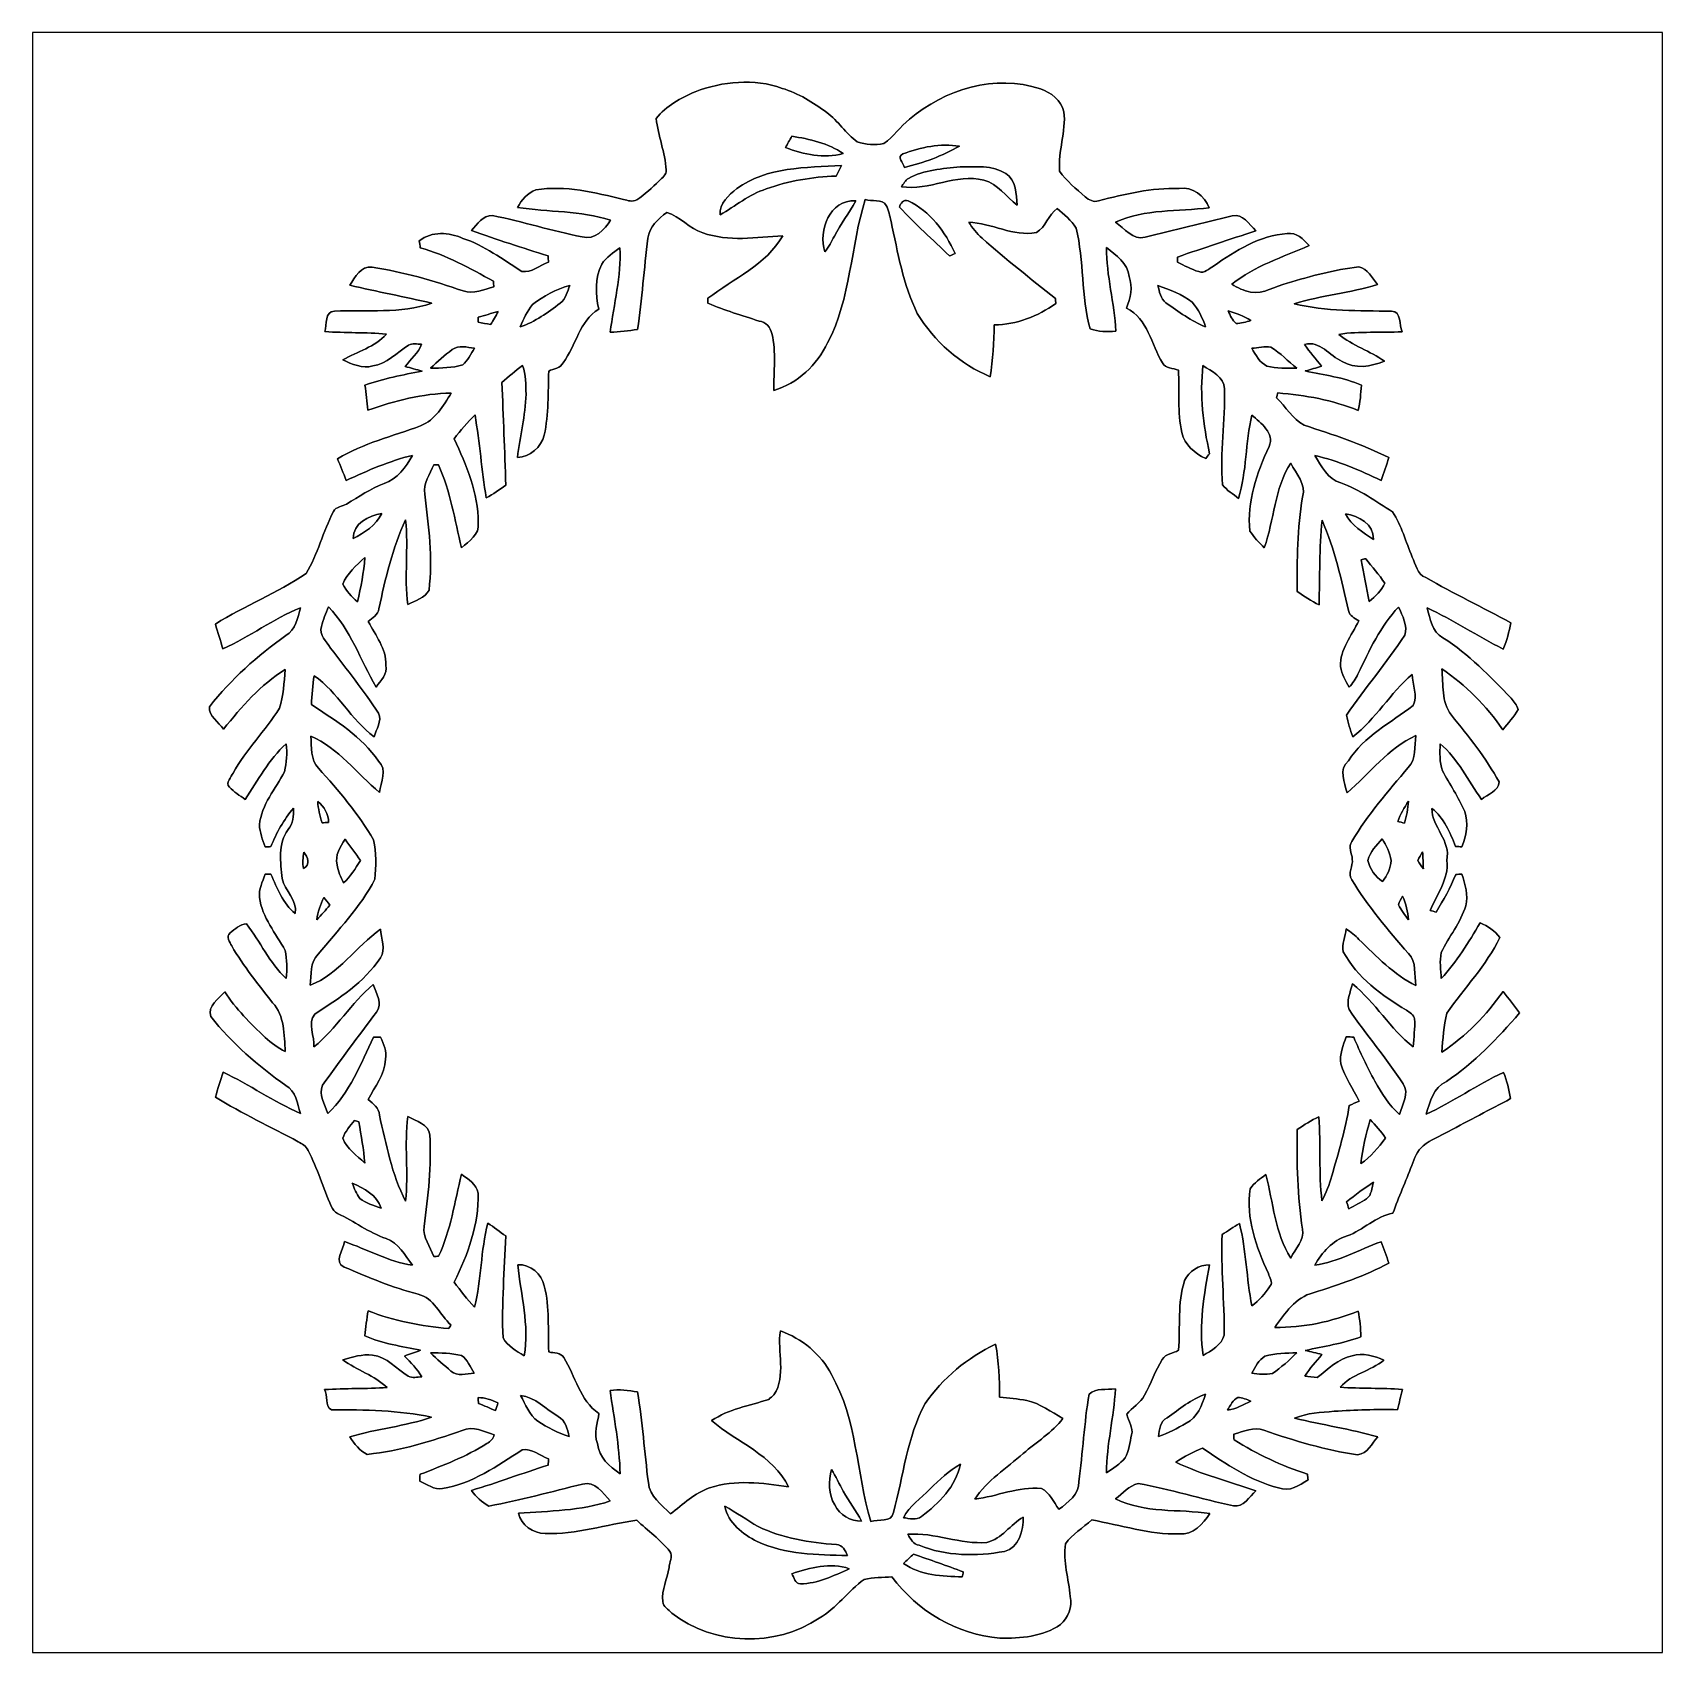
# Model space of a CAD drawing. Header units: centimetres. Extents: x -16.8 to 16.8, y -16.7 to 16.7.
import ezdxf

# ---------------------------------------------------------------- set-up
doc = ezdxf.new("R2010")
doc.units = ezdxf.units.CM
doc.header["$MEASUREMENT"] = 0
doc.layers.add('Layer 1', color=7, linetype='Continuous')

msp = doc.modelspace()

# ---------------------------------------------------------------- linework, layer by layer
at = {"layer": 'Layer 1', "color": 7}
for points, knots in [([(-16.77458, 16.66875), (-16.77458, 16.66875), (16.77458, 16.66875), (16.77458, 16.66875), (16.77458, 16.66875), (16.77458, 16.66875), (16.77458, -16.66875), (16.77458, -16.66875), (16.77458, -16.66875), (16.77458, -16.66875), (-16.77458, -16.66875), (-16.77458, -16.66875), (-16.77458, -16.66875), (-16.77458, -16.66875), (-16.77458, 16.66875), (-16.77458, 16.66875), (-16.77458, 16.66875), (-16.77458, 16.66875), (-16.77458, 16.66875), (-16.77458, 16.66875)], [0, 0, 0, 0, 0.16666667, 0.16666667, 0.16666667, 0.16666667, 0.33333333, 0.33333333, 0.33333333, 0.33333333, 0.5, 0.5, 0.5, 0.5, 0.66666667, 0.66666667, 0.66666667, 0.66666667, 1, 1, 1, 1]), ([(-3.1369, 15.45308), (-3.43288, 15.32255), (-3.73415, 15.16133), (-3.937, 14.90274), (-3.937, 14.90274), (-3.89714, 14.54362), (-3.7592, 14.20213), (-3.72992, 13.84159), (-3.72992, 13.84159), (-3.72463, 13.74246), (-3.82023, 13.68143), (-3.87773, 13.61546), (-3.87773, 13.61546), (-4.02519, 13.48034), (-4.16631, 13.33359), (-4.33776, 13.22811), (-4.33776, 13.22811), (-4.42172, 13.17378), (-4.52191, 13.21611), (-4.61045, 13.23199), (-4.61045, 13.23199), (-5.19853, 13.37769), (-5.80496, 13.53009), (-6.41456, 13.43378), (-6.41456, 13.43378), (-6.58319, 13.37028), (-6.7116, 13.22634), (-6.79274, 13.06901), (-6.79274, 13.06901), (-6.15527, 12.97376), (-5.49839, 13.0048), (-4.87751, 12.81007), (-4.87751, 12.81007), (-4.99745, 12.61392), (-5.20665, 12.39202), (-5.45924, 12.46505), (-5.45924, 12.46505), (-6.08154, 12.5857), (-6.6869, 12.78043), (-7.30885, 12.90355), (-7.30885, 12.90355), (-7.50182, 12.91484), (-7.62423, 12.72117), (-7.74241, 12.59381), (-7.74241, 12.59381), (-7.21995, 12.40508), (-6.68867, 12.24104), (-6.15985, 12.071), (-6.15985, 12.071), (-6.15915, 12.02937), (-6.15809, 11.98739), (-6.15703, 11.94576), (-6.15703, 11.94576), (-6.33483, 11.87944), (-6.50522, 11.7221), (-6.70278, 11.75209), (-6.70278, 11.75209), (-7.09754, 11.9955), (-7.47148, 12.29289), (-7.92127, 12.43365), (-7.92127, 12.43365), (-8.20561, 12.5603), (-8.55627, 12.58711), (-8.81451, 12.38356), (-8.81451, 12.38356), (-8.8078, 12.33558), (-8.8011, 12.2876), (-8.79404, 12.23962), (-8.79404, 12.23962), (-8.26029, 12.0904), (-7.77099, 11.81806), (-7.28839, 11.55206), (-7.28839, 11.55206), (-7.28663, 11.52278), (-7.2831, 11.46457), (-7.28098, 11.43564), (-7.28098, 11.43564), (-7.48418, 11.38238), (-7.69761, 11.28501), (-7.91069, 11.35239), (-7.91069, 11.35239), (-8.52241, 11.56229), (-9.14682, 11.74256), (-9.78641, 11.84346), (-9.78641, 11.84346), (-10.01748, 11.87803), (-10.13566, 11.62932), (-10.24361, 11.46951), (-10.24361, 11.46951), (-9.68375, 11.33969), (-9.11966, 11.22892), (-8.55945, 11.10051), (-8.55945, 11.10051), (-9.19727, 10.87296), (-9.89824, 10.97033), (-10.56181, 10.93823), (-10.56181, 10.93823), (-10.76643, 10.9287), (-10.70998, 10.65918), (-10.75831, 10.5156), (-10.75831, 10.5156), (-10.33674, 10.48561), (-9.91341, 10.50184), (-9.49219, 10.46409), (-9.49219, 10.46409), (-9.72573, 10.19528), (-10.09015, 10.10602), (-10.38895, 9.93246), (-10.38895, 9.93246), (-10.19704, 9.8425), (-9.98538, 9.74831), (-9.76983, 9.80757), (-9.76983, 9.80757), (-9.4809, 9.85273), (-9.27382, 10.08486), (-9.03605, 10.23408), (-9.03605, 10.23408), (-8.95526, 10.28382), (-8.85543, 10.25313), (-8.76688, 10.25596), (-8.76688, 10.25596), (-8.83955, 10.07569), (-8.98631, 9.94481), (-9.10661, 9.79699), (-9.10661, 9.79699), (-8.99054, 9.76383), (-8.87342, 9.73455), (-8.75665, 9.70174), (-8.75665, 9.70174), (-9.15353, 9.62554), (-9.55181, 9.54899), (-9.93352, 9.41246), (-9.93352, 9.41246), (-9.91059, 9.24242), (-9.89083, 9.07203), (-9.87143, 8.90094), (-9.87143, 8.90094), (-9.31792, 9.08791), (-8.74783, 9.24242), (-8.15834, 9.24877), (-8.15834, 9.24877), (-8.32062, 8.98984), (-8.48854, 8.6935), (-8.78769, 8.57567), (-8.78769, 8.57567), (-9.36166, 8.36542), (-9.96774, 8.21267), (-10.49831, 7.89869), (-10.49831, 7.89869), (-10.43658, 7.75053), (-10.38049, 7.6006), (-10.31734, 7.45314), (-10.31734, 7.45314), (-9.87601, 7.65422), (-9.4294, 7.85283), (-8.95632, 7.96713), (-8.95632, 7.96713), (-9.08791, 7.72231), (-9.26783, 7.48277), (-9.54017, 7.38752), (-9.54017, 7.38752), (-9.81534, 7.28204), (-10.05981, 7.11623), (-10.31169, 6.96666), (-10.31169, 6.96666), (-10.39954, 6.91197), (-10.52901, 6.91303), (-10.58192, 6.81249), (-10.58192, 6.81249), (-10.79888, 6.40009), (-10.90013, 5.93372), (-11.14601, 5.53579), (-11.14601, 5.53579), (-11.73233, 5.1308), (-12.40719, 4.87433), (-13.0115, 4.49651), (-13.0115, 4.49651), (-12.9607, 4.32541), (-12.90955, 4.15466), (-12.85593, 3.98427), (-12.85593, 3.98427), (-12.30701, 4.23333), (-11.82053, 4.6041), (-11.26102, 4.83129), (-11.26102, 4.83129), (-11.32029, 4.62562), (-11.35874, 4.37938), (-11.55876, 4.25873), (-11.55876, 4.25873), (-12.14543, 3.84457), (-12.69083, 3.36162), (-13.13251, 2.794), (-13.13251, 2.794), (-13.15508, 2.60385), (-12.94024, 2.47509), (-12.84252, 2.33362), (-12.84252, 2.33362), (-12.47316, 2.78871), (-12.08405, 3.25296), (-11.57464, 3.55847), (-11.57464, 3.55847), (-11.59475, 3.29106), (-11.6138, 3.01978), (-11.69247, 2.76225), (-11.69247, 2.76225), (-11.98633, 2.30046), (-12.37827, 1.90817), (-12.6492, 1.42946), (-12.6492, 1.42946), (-12.67742, 1.35326), (-12.81324, 1.2259), (-12.72328, 1.14159), (-12.72328, 1.14159), (-12.62874, 1.04175), (-12.50985, 0.96873), (-12.4012, 0.88547), (-12.4012, 0.88547), (-12.13485, 1.27741), (-11.91119, 1.70815), (-11.55488, 2.02918), (-11.55488, 2.02918), (-11.52948, 1.83903), (-11.54536, 1.64359), (-11.58734, 1.45768), (-11.58734, 1.45768), (-11.77819, 1.10631), (-12.05971, 0.77893), (-12.10628, 0.36689), (-12.10628, 0.36689), (-12.09816, 0.20849), (-12.04066, 0.05644), (-11.98774, -0.09172), (-11.98774, -0.09172), (-11.95846, -0.09031), (-11.90025, -0.08749), (-11.87097, -0.08573), (-11.87097, -0.08573), (-11.75173, 0.19861), (-11.60674, 0.47308), (-11.40319, 0.70697), (-11.40319, 0.70697), (-11.40354, 0.55139), (-11.40883, 0.38982), (-11.51643, 0.26423), (-11.51643, 0.26423), (-11.7348, -0.02469), (-11.66707, -0.40887), (-11.64061, -0.74366), (-11.64061, -0.74366), (-11.58064, -0.99378), (-11.31993, -1.18357), (-11.36932, -1.46191), (-11.36932, -1.46191), (-11.6205, -1.25695), (-11.73798, -0.94051), (-11.87097, -0.65476), (-11.87097, -0.65476), (-11.89955, -0.65334), (-11.9567, -0.65123), (-11.98527, -0.64982), (-11.98527, -0.64982), (-12.04313, -0.80539), (-12.11968, -0.96485), (-12.10522, -1.13489), (-12.10522, -1.13489), (-12.04595, -1.54305), (-11.77149, -1.87149), (-11.57499, -2.22038), (-11.57499, -2.22038), (-11.54042, -2.40947), (-11.52807, -2.60738), (-11.55735, -2.79894), (-11.55735, -2.79894), (-11.89461, -2.47721), (-12.0904, -2.04082), (-12.37262, -1.67605), (-12.37262, -1.67605), (-12.50844, -1.67322), (-12.60793, -1.78611), (-12.70847, -1.86161), (-12.70847, -1.86161), (-12.80301, -1.93287), (-12.71376, -2.05281), (-12.67531, -2.12937), (-12.67531, -2.12937), (-12.43154, -2.54388), (-12.13026, -2.92029), (-11.83393, -3.29777), (-11.83393, -3.29777), (-11.58205, -3.56658), (-11.60004, -3.95923), (-11.57217, -4.30142), (-11.57217, -4.30142), (-11.72492, -4.2291), (-11.85933, -4.12362), (-11.98527, -4.01249), (-11.98527, -4.01249), (-12.28937, -3.72392), (-12.59276, -3.42688), (-12.8203, -3.07164), (-12.8203, -3.07164), (-12.94589, -3.22051), (-13.18013, -3.3655), (-13.10711, -3.58352), (-13.10711, -3.58352), (-12.66684, -4.12962), (-12.13591, -4.60199), (-11.55947, -5.00062), (-11.55947, -5.00062), (-11.35592, -5.11916), (-11.32699, -5.37104), (-11.26314, -5.5753), (-11.26314, -5.5753), (-11.81382, -5.33259), (-12.31159, -4.98687), (-12.85346, -4.72616), (-12.85346, -4.72616), (-12.90743, -4.8962), (-12.9607, -5.06659), (-13.01009, -5.2384), (-13.01009, -5.2384), (-12.46364, -5.582), (-11.87344, -5.85047), (-11.30688, -6.15844), (-11.30688, -6.15844), (-11.23033, -6.20466), (-11.13931, -6.24628), (-11.10439, -6.33695), (-11.10439, -6.33695), (-10.9093, -6.70419), (-10.79888, -7.10918), (-10.62531, -7.48665), (-10.62531, -7.48665), (-10.5978, -7.54768), (-10.56146, -7.61083), (-10.49584, -7.63764), (-10.49584, -7.63764), (-10.15753, -7.79745), (-9.85238, -8.02428), (-9.49819, -8.15234), (-9.49819, -8.15234), (-9.24278, -8.24089), (-9.10661, -8.4963), (-8.95668, -8.70232), (-8.95668, -8.70232), (-9.45056, -8.62612), (-9.88695, -8.37142), (-10.35473, -8.21408), (-10.35473, -8.21408), (-10.36426, -8.36224), (-10.59568, -8.64835), (-10.36038, -8.7376), (-10.36038, -8.7376), (-9.86437, -8.95209), (-9.36166, -9.15846), (-8.83779, -9.29675), (-8.83779, -9.29675), (-8.51429, -9.37225), (-8.39117, -9.72608), (-8.16257, -9.93034), (-8.16257, -9.93034), (-8.17386, -9.94904), (-8.19609, -9.98643), (-8.20738, -10.00513), (-8.20738, -10.00513), (-8.77394, -9.95116), (-9.34014, -9.85273), (-9.86861, -9.63577), (-9.86861, -9.63577), (-9.89612, -9.80757), (-9.91623, -9.98008), (-9.93881, -10.15294), (-9.93881, -10.15294), (-9.5758, -10.32087), (-9.17258, -10.36426), (-8.78628, -10.45175), (-8.78628, -10.45175), (-8.89847, -10.49091), (-9.011, -10.52795), (-9.12213, -10.57028), (-9.12213, -10.57028), (-8.99513, -10.70469), (-8.85437, -10.83098), (-8.76512, -10.99608), (-8.76512, -10.99608), (-8.85649, -10.9982), (-8.95879, -11.03101), (-9.04311, -10.98127), (-9.04311, -10.98127), (-9.28441, -10.83557), (-9.48302, -10.58686), (-9.77653, -10.54947), (-9.77653, -10.54947), (-9.98608, -10.53006), (-10.19351, -10.58333), (-10.39072, -10.6486), (-10.39072, -10.6486), (-10.09791, -10.85744), (-9.73984, -10.96892), (-9.47561, -11.21939), (-9.47561, -11.21939), (-9.90529, -11.24373), (-10.33604, -11.23209), (-10.76572, -11.26031), (-10.76572, -11.26031), (-10.69587, -11.37532), (-10.75972, -11.60216), (-10.62496, -11.67518), (-10.62496, -11.67518), (-9.93563, -11.67518), (-9.23713, -11.68188), (-8.56015, -11.82899), (-8.56015, -11.82899), (-9.10696, -12.01561), (-9.69116, -12.06429), (-10.24396, -12.23398), (-10.24396, -12.23398), (-10.154, -12.37756), (-10.0397, -12.51656), (-9.88589, -12.59311), (-9.88589, -12.59311), (-9.21561, -12.52326), (-8.5658, -12.32006), (-7.92974, -12.10345), (-7.92974, -12.10345), (-7.71066, -12.00044), (-7.47854, -12.12039), (-7.27004, -12.19271), (-7.27004, -12.19271), (-7.29509, -12.26926), (-7.35259, -12.32923), (-7.42139, -12.36945), (-7.42139, -12.36945), (-7.85036, -12.64038), (-8.32732, -12.82241), (-8.79898, -13.00374), (-8.79898, -13.00374), (-8.80039, -13.05101), (-8.80216, -13.09864), (-8.80357, -13.14697), (-8.80357, -13.14697), (-8.65505, -13.20165), (-8.50935, -13.33676), (-8.33931, -13.29443), (-8.33931, -13.29443), (-7.72372, -13.2013), (-7.20408, -12.82594), (-6.69361, -12.49892), (-6.69361, -12.49892), (-6.5024, -12.46152), (-6.33166, -12.6238), (-6.15527, -12.68271), (-6.15527, -12.68271), (-6.15703, -12.72575), (-6.15879, -12.76879), (-6.16021, -12.81218), (-6.16021, -12.81218), (-6.68937, -12.98187), (-7.20972, -13.17696), (-7.74241, -13.33535), (-7.74241, -13.33535), (-7.64963, -13.46906), (-7.52475, -13.57912), (-7.38188, -13.65744), (-7.38188, -13.65744), (-6.73135, -13.53996), (-6.09388, -13.35969), (-5.45183, -13.20306), (-5.45183, -13.20306), (-5.20206, -13.12933), (-5.03132, -13.3925), (-4.8835, -13.55266), (-4.8835, -13.55266), (-5.49063, -13.75516), (-6.1401, -13.75974), (-6.77228, -13.80031), (-6.77228, -13.80031), (-6.71795, -14.05396), (-6.47629, -14.21447), (-6.223, -14.22435), (-6.223, -14.22435), (-5.58271, -14.24129), (-4.96746, -14.03667), (-4.33917, -13.94989), (-4.33917, -13.94989), (-4.11092, -14.16262), (-3.85163, -14.34571), (-3.65619, -14.59195), (-3.65619, -14.59195), (-3.58069, -14.68826), (-3.67524, -14.82161), (-3.6703, -14.92356), (-3.6703, -14.92356), (-3.71793, -15.15569), (-3.82305, -15.38111), (-3.80471, -15.62347), (-3.80471, -15.62347), (-3.79307, -15.73071), (-3.68582, -15.78751), (-3.61668, -15.85807), (-3.61668, -15.85807), (-2.76084, -16.52693), (-1.48343, -16.57279), (-0.58314, -15.96319), (-0.58314, -15.96319), (-0.22401, -15.75717), (0.01305, -15.40545), (0.34466, -15.16662), (0.34466, -15.16662), (0.53093, -15.12147), (0.72566, -15.12887), (0.91581, -15.11441), (0.91581, -15.11441), (1.43581, -15.81573), (2.25813, -16.30609), (3.13337, -16.37347), (3.13337, -16.37347), (3.56023, -16.38371), (4.02237, -16.3449), (4.38432, -16.09584), (4.38432, -16.09584), (4.54237, -15.95402), (4.63903, -15.73318), (4.58329, -15.52011), (4.58329, -15.52011), (4.55824, -15.15957), (4.42736, -14.79691), (4.49016, -14.43602), (4.49016, -14.43602), (4.62139, -14.22859), (4.85175, -14.10794), (5.02673, -13.94213), (5.02673, -13.94213), (5.62398, -14.04761), (6.21453, -14.24658), (6.82625, -14.22929), (6.82625, -14.22929), (7.11059, -14.2554), (7.32296, -14.02786), (7.4616, -13.80913), (7.4616, -13.80913), (6.81637, -13.71529), (6.11717, -13.80949), (5.5178, -13.50821), (5.5178, -13.50821), (5.66244, -13.39462), (5.7972, -13.23587), (5.97994, -13.19424), (5.97994, -13.19424), (6.64351, -13.3036), (7.28486, -13.51739), (7.94385, -13.64968), (7.94385, -13.64968), (8.15128, -13.68742), (8.27511, -13.46729), (8.40528, -13.341), (8.40528, -13.341), (7.85389, -13.1512), (7.28557, -13.00304), (6.75569, -12.75609), (6.75569, -12.75609), (6.92609, -12.63368), (7.11694, -12.54443), (7.3092, -12.46258), (7.3092, -12.46258), (7.79498, -12.79066), (8.29416, -13.14027), (8.87307, -13.28032), (8.87307, -13.28032), (9.09708, -13.37451), (9.29957, -13.22846), (9.4802, -13.1191), (9.4802, -13.1191), (9.47773, -13.08911), (9.47244, -13.02914), (9.46961, -12.99916), (9.46961, -12.99916), (8.93657, -12.83335), (8.43315, -12.58499), (7.9562, -12.29642), (7.9562, -12.29642), (7.95549, -12.26679), (7.95337, -12.20752), (7.95232, -12.17789), (7.95232, -12.17789), (8.15199, -12.12815), (8.3626, -12.01067), (8.56897, -12.09746), (8.56897, -12.09746), (9.19939, -12.31053), (9.83968, -12.50703), (10.50008, -12.60052), (10.50008, -12.60052), (10.70081, -12.58358), (10.79817, -12.36768), (10.9153, -12.23081), (10.9153, -12.23081), (10.35085, -12.0777), (9.77336, -11.98174), (9.20468, -11.84945), (9.20468, -11.84945), (9.46009, -11.73445), (9.7469, -11.73656), (10.0203, -11.70658), (10.0203, -11.70658), (10.45245, -11.67694), (10.88602, -11.66566), (11.31923, -11.67306), (11.31923, -11.67306), (11.35592, -11.53442), (11.39049, -11.39543), (11.42189, -11.25573), (11.42189, -11.25573), (10.99538, -11.22257), (10.5664, -11.24268), (10.13989, -11.21057), (10.13989, -11.21057), (10.38013, -10.93717), (10.76854, -10.87967), (11.04336, -10.6553), (11.04336, -10.6553), (10.84051, -10.56675), (10.60803, -10.49514), (10.3886, -10.56534), (10.3886, -10.56534), (10.10214, -10.62108), (9.88977, -10.84298), (9.66646, -11.01337), (9.66646, -11.01337), (9.5825, -11.00314), (9.49889, -10.9922), (9.41564, -10.98127), (9.41564, -10.98127), (9.51653, -10.82146), (9.64459, -10.68141), (9.7663, -10.53783), (9.7663, -10.53783), (9.65341, -10.5096), (9.53382, -10.47821), (9.42199, -10.45598), (9.42199, -10.45598), (9.80369, -10.36708), (10.19775, -10.31557), (10.56499, -10.17376), (10.56499, -10.17376), (10.56499, -9.99596), (10.54453, -9.81992), (10.51525, -9.6453), (10.51525, -9.6453), (9.96915, -9.86155), (9.38318, -9.98714), (8.79475, -9.98114), (8.79475, -9.98114), (9.00289, -9.69363), (9.22373, -9.35919), (9.58744, -9.26677), (9.58744, -9.26677), (10.12084, -9.10625), (10.64824, -8.91681), (11.14354, -8.65999), (11.14354, -8.65999), (11.09698, -8.51006), (11.04159, -8.3633), (10.98338, -8.21796), (10.98338, -8.21796), (10.5283, -8.37706), (10.10285, -8.63424), (9.61778, -8.69879), (9.61778, -8.69879), (9.76806, -8.43315), (9.98432, -8.19009), (10.28382, -8.0959), (10.28382, -8.0959), (10.6172, -7.97631), (10.87614, -7.69691), (11.22786, -7.62635), (11.22786, -7.62635), (11.34498, -7.29474), (11.49103, -6.97477), (11.61591, -6.64633), (11.61591, -6.64633), (11.67342, -6.50169), (11.72245, -6.34365), (11.85051, -6.24381), (11.85051, -6.24381), (12.00538, -6.11611), (12.19553, -6.04308), (12.37051, -5.94783), (12.37051, -5.94783), (12.7949, -5.71959), (13.22352, -5.49839), (13.64862, -5.27191), (13.64862, -5.27191), (13.61828, -5.0867), (13.57418, -4.90432), (13.50257, -4.7311), (13.50257, -4.7311), (12.95541, -4.98757), (12.46117, -5.34388), (11.91013, -5.59082), (11.91013, -5.59082), (11.99374, -5.33647), (12.05653, -5.0419), (12.32852, -4.92054), (12.32852, -4.92054), (12.90426, -4.53496), (13.38051, -4.02802), (13.83242, -3.50802), (13.83242, -3.50802), (13.72447, -3.35774), (13.60981, -3.21239), (13.49481, -3.06811), (13.49481, -3.06811), (13.15261, -3.55388), (12.73034, -3.98427), (12.23504, -4.31447), (12.23504, -4.31447), (12.25726, -4.04601), (12.26996, -3.77402), (12.3384, -3.51296), (12.3384, -3.51296), (12.69859, -2.99579), (13.15014, -2.52765), (13.42743, -1.95792), (13.42743, -1.95792), (13.3283, -1.81681), (13.17731, -1.72014), (13.02244, -1.65029), (13.02244, -1.65029), (12.78925, -2.05528), (12.53631, -2.45463), (12.22234, -2.80247), (12.22234, -2.80247), (12.20929, -2.62467), (12.18565, -2.44193), (12.22199, -2.26624), (12.22199, -2.26624), (12.38038, -1.93922), (12.6178, -1.64994), (12.73069, -1.30034), (12.73069, -1.30034), (12.77549, -1.08091), (12.71799, -0.85901), (12.6492, -0.65158), (12.6492, -0.65158), (12.60546, -0.6537), (12.56206, -0.65617), (12.51902, -0.65864), (12.51902, -0.65864), (12.41178, -0.92992), (12.26749, -1.18392), (12.11509, -1.43193), (12.11509, -1.43193), (12.08581, -1.42381), (12.02655, -1.40758), (11.99691, -1.39947), (11.99691, -1.39947), (12.12497, -1.0608), (12.38709, -0.75741), (12.33558, -0.37042), (12.33558, -0.37042), (12.42801, 0.04198), (12.02831, 0.31115), (12.02761, 0.70097), (12.02761, 0.70097), (12.27878, 0.50729), (12.40261, 0.20285), (12.51726, -0.0829), (12.51726, -0.0829), (12.5603, -0.08431), (12.60369, -0.08643), (12.64779, -0.08855), (12.64779, -0.08855), (12.73528, 0.14076), (12.79031, 0.40146), (12.70423, 0.63959), (12.70423, 0.63959), (12.58006, 0.93416), (12.39414, 1.19627), (12.24597, 1.47814), (12.24597, 1.47814), (12.18353, 1.65488), (12.19659, 1.84997), (12.19764, 2.03341), (12.19764, 2.03341), (12.56489, 1.72367), (12.77937, 1.27282), (13.05066, 0.88441), (13.05066, 0.88441), (13.17061, 0.99378), (13.40944, 1.06045), (13.41296, 1.24531), (13.41296, 1.24531), (13.14485, 1.74202), (12.78396, 2.18405), (12.43189, 2.62396), (12.43189, 2.62396), (12.21811, 2.89137), (12.2682, 3.25614), (12.23292, 3.57329), (12.23292, 3.57329), (12.72716, 3.2445), (13.15297, 2.81129), (13.4874, 2.32163), (13.4874, 2.32163), (13.59711, 2.45745), (13.72588, 2.58269), (13.80596, 2.73932), (13.80596, 2.73932), (13.78197, 2.82928), (13.71847, 2.9016), (13.65956, 2.97039), (13.65956, 2.97039), (13.22705, 3.4223), (12.78749, 3.87526), (12.25726, 4.21464), (12.25726, 4.21464), (12.02619, 4.33105), (12.0015, 4.60657), (11.92953, 4.82706), (11.92953, 4.82706), (12.4714, 4.58153), (12.96564, 4.24603), (13.49763, 3.9811), (13.49763, 3.9811), (13.57101, 4.15466), (13.62181, 4.33705), (13.65215, 4.52296), (13.65215, 4.52296), (13.07218, 4.83694), (12.47846, 5.12516), (11.9059, 5.45183), (11.9059, 5.45183), (11.72563, 5.52062), (11.69352, 5.72064), (11.62473, 5.87551), (11.62473, 5.87551), (11.49103, 6.18596), (11.40636, 6.5218), (11.21869, 6.80614), (11.21869, 6.80614), (10.87332, 7.02098), (10.54171, 7.26934), (10.15224, 7.39987), (10.15224, 7.39987), (9.88695, 7.47889), (9.75783, 7.74418), (9.62272, 7.96184), (9.62272, 7.96184), (10.09897, 7.86165), (10.54523, 7.65422), (10.98621, 7.45384), (10.98621, 7.45384), (11.03983, 7.60942), (11.09416, 7.76464), (11.14319, 7.92198), (11.14319, 7.92198), (10.58404, 8.19926), (9.99067, 8.39999), (9.39729, 8.58837), (9.39729, 8.58837), (9.16023, 8.71714), (9.02264, 8.97149), (8.82967, 9.15282), (8.82967, 9.15282), (8.83708, 9.17787), (8.85155, 9.22867), (8.8586, 9.25371), (8.8586, 9.25371), (9.42411, 9.20679), (9.98537, 9.10414), (10.51384, 8.89247), (10.51384, 8.89247), (10.55687, 9.0618), (10.56181, 9.23784), (10.58298, 9.41035), (10.58298, 9.41035), (10.21644, 9.57439), (9.81287, 9.6199), (9.42411, 9.70421), (9.42411, 9.70421), (9.53488, 9.73914), (9.64741, 9.76912), (9.7596, 9.80122), (9.7596, 9.80122), (9.6393, 9.94904), (9.51618, 10.09438), (9.40858, 10.25172), (9.40858, 10.25172), (9.72855, 10.33639), (9.92187, 10.01748), (10.18117, 9.90212), (10.18117, 9.90212), (10.44363, 9.73384), (10.7763, 9.79558), (11.05112, 9.90459), (11.05112, 9.90459), (10.76184, 10.12119), (10.39495, 10.21927), (10.11626, 10.4581), (10.11626, 10.4581), (10.54488, 10.52936), (10.98338, 10.48173), (11.41589, 10.51172), (11.41589, 10.51172), (11.35733, 10.65071), (11.40707, 10.92764), (11.19787, 10.9347), (11.19787, 10.9347), (10.53006, 10.94599), (9.85132, 10.93047), (9.19692, 11.08604), (9.19692, 11.08604), (9.7536, 11.26666), (10.34874, 11.30406), (10.90718, 11.48574), (10.90718, 11.48574), (10.79994, 11.6205), (10.71033, 11.81523), (10.52477, 11.84734), (10.52477, 11.84734), (10.02418, 11.79124), (9.53523, 11.65401), (9.05263, 11.51396), (9.05263, 11.51396), (8.80251, 11.44446), (8.56615, 11.28324), (8.29627, 11.32911), (8.29627, 11.32911), (8.15763, 11.3538), (8.02711, 11.41518), (7.91175, 11.49456), (7.91175, 11.49456), (8.38482, 11.86215), (8.95844, 12.0523), (9.50207, 12.28513), (9.50207, 12.28513), (9.38706, 12.41566), (9.24348, 12.56347), (9.04946, 12.53278), (9.04946, 12.53278), (8.48677, 12.49151), (7.98548, 12.18177), (7.53639, 11.86356), (7.53639, 11.86356), (7.44608, 11.81206), (7.34589, 11.70517), (7.22947, 11.74926), (7.22947, 11.74926), (7.07743, 11.79759), (6.93702, 11.87662), (6.79203, 11.94117), (6.79203, 11.94117), (6.79168, 11.96834), (6.79062, 12.02267), (6.79027, 12.04983), (6.79027, 12.04983), (7.32614, 12.23574), (7.86553, 12.41107), (8.40422, 12.58887), (8.40422, 12.58887), (8.27405, 12.72258), (8.13576, 12.94941), (7.92162, 12.8965), (7.92162, 12.8965), (7.32084, 12.75891), (6.72359, 12.60404), (6.12422, 12.46011), (6.12422, 12.46011), (5.87446, 12.38991), (5.69948, 12.64179), (5.51991, 12.76738), (5.51991, 12.76738), (6.12069, 13.04502), (6.80473, 12.98152), (7.44608, 13.06301), (7.44608, 13.06301), (7.34907, 13.30325), (7.09859, 13.50892), (6.82731, 13.462), (6.82731, 13.462), (6.26251, 13.47787), (5.71006, 13.34699), (5.16784, 13.20624), (5.16784, 13.20624), (5.06836, 13.17272), (4.96746, 13.22352), (4.89373, 13.28808), (4.89373, 13.28808), (4.70606, 13.45283), (4.50991, 13.61369), (4.36492, 13.81901), (4.36492, 13.81901), (4.33105, 14.22929), (4.5025, 14.62758), (4.45523, 15.03997), (4.45523, 15.03997), (4.39349, 15.27457), (4.19382, 15.43826), (3.97051, 15.50917), (3.97051, 15.50917), (3.04271, 15.8242), (2.0006, 15.50176), (1.27353, 14.88511), (1.27353, 14.88511), (1.08409, 14.73376), (0.95109, 14.52316), (0.75036, 14.38522), (0.75036, 14.38522), (0.57079, 14.35312), (0.37465, 14.36158), (0.20144, 14.42085), (0.20144, 14.42085), (-0.03351, 14.59406), (-0.19473, 14.84842), (-0.42616, 15.02622), (-0.42616, 15.02622), (-0.70944, 15.23012), (-1.00683, 15.42591), (-1.34655, 15.52046), (-1.34655, 15.52046), (-1.92264, 15.73248), (-2.57034, 15.66298), (-3.1369, 15.45308)], [0, 0, 0, 0, 0.00389105, 0.00389105, 0.00389105, 0.00389105, 0.0077821, 0.0077821, 0.0077821, 0.0077821, 0.01167315, 0.01167315, 0.01167315, 0.01167315, 0.0155642, 0.0155642, 0.0155642, 0.0155642, 0.01945525, 0.01945525, 0.01945525, 0.01945525, 0.0233463, 0.0233463, 0.0233463, 0.0233463, 0.02723735, 0.02723735, 0.02723735, 0.02723735, 0.0311284, 0.0311284, 0.0311284, 0.0311284, 0.03501946, 0.03501946, 0.03501946, 0.03501946, 0.03891051, 0.03891051, 0.03891051, 0.03891051, 0.04280156, 0.04280156, 0.04280156, 0.04280156, 0.04669261, 0.04669261, 0.04669261, 0.04669261, 0.05058366, 0.05058366, 0.05058366, 0.05058366, 0.05447471, 0.05447471, 0.05447471, 0.05447471, 0.05836576, 0.05836576, 0.05836576, 0.05836576, 0.06225681, 0.06225681, 0.06225681, 0.06225681, 0.06614786, 0.06614786, 0.06614786, 0.06614786, 0.07003891, 0.07003891, 0.07003891, 0.07003891, 0.07392996, 0.07392996, 0.07392996, 0.07392996, 0.07782101, 0.07782101, 0.07782101, 0.07782101, 0.08171206, 0.08171206, 0.08171206, 0.08171206, 0.08560311, 0.08560311, 0.08560311, 0.08560311, 0.08949416, 0.08949416, 0.08949416, 0.08949416, 0.09338521, 0.09338521, 0.09338521, 0.09338521, 0.09727626, 0.09727626, 0.09727626, 0.09727626, 0.10116732, 0.10116732, 0.10116732, 0.10116732, 0.10505837, 0.10505837, 0.10505837, 0.10505837, 0.10894942, 0.10894942, 0.10894942, 0.10894942, 0.11284047, 0.11284047, 0.11284047, 0.11284047, 0.11673152, 0.11673152, 0.11673152, 0.11673152, 0.12062257, 0.12062257, 0.12062257, 0.12062257, 0.12451362, 0.12451362, 0.12451362, 0.12451362, 0.12840467, 0.12840467, 0.12840467, 0.12840467, 0.13229572, 0.13229572, 0.13229572, 0.13229572, 0.13618677, 0.13618677, 0.13618677, 0.13618677, 0.14007782, 0.14007782, 0.14007782, 0.14007782, 0.14396887, 0.14396887, 0.14396887, 0.14396887, 0.14785992, 0.14785992, 0.14785992, 0.14785992, 0.15175097, 0.15175097, 0.15175097, 0.15175097, 0.15564202, 0.15564202, 0.15564202, 0.15564202, 0.15953307, 0.15953307, 0.15953307, 0.15953307, 0.16342412, 0.16342412, 0.16342412, 0.16342412, 0.16731518, 0.16731518, 0.16731518, 0.16731518, 0.17120623, 0.17120623, 0.17120623, 0.17120623, 0.17509728, 0.17509728, 0.17509728, 0.17509728, 0.17898833, 0.17898833, 0.17898833, 0.17898833, 0.18287938, 0.18287938, 0.18287938, 0.18287938, 0.18677043, 0.18677043, 0.18677043, 0.18677043, 0.19066148, 0.19066148, 0.19066148, 0.19066148, 0.19455253, 0.19455253, 0.19455253, 0.19455253, 0.19844358, 0.19844358, 0.19844358, 0.19844358, 0.20233463, 0.20233463, 0.20233463, 0.20233463, 0.20622568, 0.20622568, 0.20622568, 0.20622568, 0.21011673, 0.21011673, 0.21011673, 0.21011673, 0.21400778, 0.21400778, 0.21400778, 0.21400778, 0.21789883, 0.21789883, 0.21789883, 0.21789883, 0.22178988, 0.22178988, 0.22178988, 0.22178988, 0.22568093, 0.22568093, 0.22568093, 0.22568093, 0.22957198, 0.22957198, 0.22957198, 0.22957198, 0.23346304, 0.23346304, 0.23346304, 0.23346304, 0.23735409, 0.23735409, 0.23735409, 0.23735409, 0.24124514, 0.24124514, 0.24124514, 0.24124514, 0.24513619, 0.24513619, 0.24513619, 0.24513619, 0.24902724, 0.24902724, 0.24902724, 0.24902724, 0.25291829, 0.25291829, 0.25291829, 0.25291829, 0.25680934, 0.25680934, 0.25680934, 0.25680934, 0.26070039, 0.26070039, 0.26070039, 0.26070039, 0.26459144, 0.26459144, 0.26459144, 0.26459144, 0.26848249, 0.26848249, 0.26848249, 0.26848249, 0.27237354, 0.27237354, 0.27237354, 0.27237354, 0.27626459, 0.27626459, 0.27626459, 0.27626459, 0.28015564, 0.28015564, 0.28015564, 0.28015564, 0.28404669, 0.28404669, 0.28404669, 0.28404669, 0.28793774, 0.28793774, 0.28793774, 0.28793774, 0.29182879, 0.29182879, 0.29182879, 0.29182879, 0.29571984, 0.29571984, 0.29571984, 0.29571984, 0.29961089, 0.29961089, 0.29961089, 0.29961089, 0.30350195, 0.30350195, 0.30350195, 0.30350195, 0.307393, 0.307393, 0.307393, 0.307393, 0.31128405, 0.31128405, 0.31128405, 0.31128405, 0.3151751, 0.3151751, 0.3151751, 0.3151751, 0.31906615, 0.31906615, 0.31906615, 0.31906615, 0.3229572, 0.3229572, 0.3229572, 0.3229572, 0.32684825, 0.32684825, 0.32684825, 0.32684825, 0.3307393, 0.3307393, 0.3307393, 0.3307393, 0.33463035, 0.33463035, 0.33463035, 0.33463035, 0.3385214, 0.3385214, 0.3385214, 0.3385214, 0.34241245, 0.34241245, 0.34241245, 0.34241245, 0.3463035, 0.3463035, 0.3463035, 0.3463035, 0.35019455, 0.35019455, 0.35019455, 0.35019455, 0.3540856, 0.3540856, 0.3540856, 0.3540856, 0.35797665, 0.35797665, 0.35797665, 0.35797665, 0.3618677, 0.3618677, 0.3618677, 0.3618677, 0.36575875, 0.36575875, 0.36575875, 0.36575875, 0.36964981, 0.36964981, 0.36964981, 0.36964981, 0.37354086, 0.37354086, 0.37354086, 0.37354086, 0.37743191, 0.37743191, 0.37743191, 0.37743191, 0.38132296, 0.38132296, 0.38132296, 0.38132296, 0.38521401, 0.38521401, 0.38521401, 0.38521401, 0.38910506, 0.38910506, 0.38910506, 0.38910506, 0.39299611, 0.39299611, 0.39299611, 0.39299611, 0.39688716, 0.39688716, 0.39688716, 0.39688716, 0.40077821, 0.40077821, 0.40077821, 0.40077821, 0.40466926, 0.40466926, 0.40466926, 0.40466926, 0.40856031, 0.40856031, 0.40856031, 0.40856031, 0.41245136, 0.41245136, 0.41245136, 0.41245136, 0.41634241, 0.41634241, 0.41634241, 0.41634241, 0.42023346, 0.42023346, 0.42023346, 0.42023346, 0.42412451, 0.42412451, 0.42412451, 0.42412451, 0.42801556, 0.42801556, 0.42801556, 0.42801556, 0.43190661, 0.43190661, 0.43190661, 0.43190661, 0.43579767, 0.43579767, 0.43579767, 0.43579767, 0.43968872, 0.43968872, 0.43968872, 0.43968872, 0.44357977, 0.44357977, 0.44357977, 0.44357977, 0.44747082, 0.44747082, 0.44747082, 0.44747082, 0.45136187, 0.45136187, 0.45136187, 0.45136187, 0.45525292, 0.45525292, 0.45525292, 0.45525292, 0.45914397, 0.45914397, 0.45914397, 0.45914397, 0.46303502, 0.46303502, 0.46303502, 0.46303502, 0.46692607, 0.46692607, 0.46692607, 0.46692607, 0.47081712, 0.47081712, 0.47081712, 0.47081712, 0.47470817, 0.47470817, 0.47470817, 0.47470817, 0.47859922, 0.47859922, 0.47859922, 0.47859922, 0.48249027, 0.48249027, 0.48249027, 0.48249027, 0.48638132, 0.48638132, 0.48638132, 0.48638132, 0.49027237, 0.49027237, 0.49027237, 0.49027237, 0.49416342, 0.49416342, 0.49416342, 0.49416342, 0.49805447, 0.49805447, 0.49805447, 0.49805447, 0.50194553, 0.50194553, 0.50194553, 0.50194553, 0.50583658, 0.50583658, 0.50583658, 0.50583658, 0.50972763, 0.50972763, 0.50972763, 0.50972763, 0.51361868, 0.51361868, 0.51361868, 0.51361868, 0.51750973, 0.51750973, 0.51750973, 0.51750973, 0.52140078, 0.52140078, 0.52140078, 0.52140078, 0.52529183, 0.52529183, 0.52529183, 0.52529183, 0.52918288, 0.52918288, 0.52918288, 0.52918288, 0.53307393, 0.53307393, 0.53307393, 0.53307393, 0.53696498, 0.53696498, 0.53696498, 0.53696498, 0.54085603, 0.54085603, 0.54085603, 0.54085603, 0.54474708, 0.54474708, 0.54474708, 0.54474708, 0.54863813, 0.54863813, 0.54863813, 0.54863813, 0.55252918, 0.55252918, 0.55252918, 0.55252918, 0.55642023, 0.55642023, 0.55642023, 0.55642023, 0.56031128, 0.56031128, 0.56031128, 0.56031128, 0.56420233, 0.56420233, 0.56420233, 0.56420233, 0.56809339, 0.56809339, 0.56809339, 0.56809339, 0.57198444, 0.57198444, 0.57198444, 0.57198444, 0.57587549, 0.57587549, 0.57587549, 0.57587549, 0.57976654, 0.57976654, 0.57976654, 0.57976654, 0.58365759, 0.58365759, 0.58365759, 0.58365759, 0.58754864, 0.58754864, 0.58754864, 0.58754864, 0.59143969, 0.59143969, 0.59143969, 0.59143969, 0.59533074, 0.59533074, 0.59533074, 0.59533074, 0.59922179, 0.59922179, 0.59922179, 0.59922179, 0.60311284, 0.60311284, 0.60311284, 0.60311284, 0.60700389, 0.60700389, 0.60700389, 0.60700389, 0.61089494, 0.61089494, 0.61089494, 0.61089494, 0.61478599, 0.61478599, 0.61478599, 0.61478599, 0.61867704, 0.61867704, 0.61867704, 0.61867704, 0.62256809, 0.62256809, 0.62256809, 0.62256809, 0.62645914, 0.62645914, 0.62645914, 0.62645914, 0.63035019, 0.63035019, 0.63035019, 0.63035019, 0.63424125, 0.63424125, 0.63424125, 0.63424125, 0.6381323, 0.6381323, 0.6381323, 0.6381323, 0.64202335, 0.64202335, 0.64202335, 0.64202335, 0.6459144, 0.6459144, 0.6459144, 0.6459144, 0.64980545, 0.64980545, 0.64980545, 0.64980545, 0.6536965, 0.6536965, 0.6536965, 0.6536965, 0.65758755, 0.65758755, 0.65758755, 0.65758755, 0.6614786, 0.6614786, 0.6614786, 0.6614786, 0.66536965, 0.66536965, 0.66536965, 0.66536965, 0.6692607, 0.6692607, 0.6692607, 0.6692607, 0.67315175, 0.67315175, 0.67315175, 0.67315175, 0.6770428, 0.6770428, 0.6770428, 0.6770428, 0.68093385, 0.68093385, 0.68093385, 0.68093385, 0.6848249, 0.6848249, 0.6848249, 0.6848249, 0.68871595, 0.68871595, 0.68871595, 0.68871595, 0.692607, 0.692607, 0.692607, 0.692607, 0.69649805, 0.69649805, 0.69649805, 0.69649805, 0.70038911, 0.70038911, 0.70038911, 0.70038911, 0.70428016, 0.70428016, 0.70428016, 0.70428016, 0.70817121, 0.70817121, 0.70817121, 0.70817121, 0.71206226, 0.71206226, 0.71206226, 0.71206226, 0.71595331, 0.71595331, 0.71595331, 0.71595331, 0.71984436, 0.71984436, 0.71984436, 0.71984436, 0.72373541, 0.72373541, 0.72373541, 0.72373541, 0.72762646, 0.72762646, 0.72762646, 0.72762646, 0.73151751, 0.73151751, 0.73151751, 0.73151751, 0.73540856, 0.73540856, 0.73540856, 0.73540856, 0.73929961, 0.73929961, 0.73929961, 0.73929961, 0.74319066, 0.74319066, 0.74319066, 0.74319066, 0.74708171, 0.74708171, 0.74708171, 0.74708171, 0.75097276, 0.75097276, 0.75097276, 0.75097276, 0.75486381, 0.75486381, 0.75486381, 0.75486381, 0.75875486, 0.75875486, 0.75875486, 0.75875486, 0.76264591, 0.76264591, 0.76264591, 0.76264591, 0.76653696, 0.76653696, 0.76653696, 0.76653696, 0.77042802, 0.77042802, 0.77042802, 0.77042802, 0.77431907, 0.77431907, 0.77431907, 0.77431907, 0.77821012, 0.77821012, 0.77821012, 0.77821012, 0.78210117, 0.78210117, 0.78210117, 0.78210117, 0.78599222, 0.78599222, 0.78599222, 0.78599222, 0.78988327, 0.78988327, 0.78988327, 0.78988327, 0.79377432, 0.79377432, 0.79377432, 0.79377432, 0.79766537, 0.79766537, 0.79766537, 0.79766537, 0.80155642, 0.80155642, 0.80155642, 0.80155642, 0.80544747, 0.80544747, 0.80544747, 0.80544747, 0.80933852, 0.80933852, 0.80933852, 0.80933852, 0.81322957, 0.81322957, 0.81322957, 0.81322957, 0.81712062, 0.81712062, 0.81712062, 0.81712062, 0.82101167, 0.82101167, 0.82101167, 0.82101167, 0.82490272, 0.82490272, 0.82490272, 0.82490272, 0.82879377, 0.82879377, 0.82879377, 0.82879377, 0.83268482, 0.83268482, 0.83268482, 0.83268482, 0.83657588, 0.83657588, 0.83657588, 0.83657588, 0.84046693, 0.84046693, 0.84046693, 0.84046693, 0.84435798, 0.84435798, 0.84435798, 0.84435798, 0.84824903, 0.84824903, 0.84824903, 0.84824903, 0.85214008, 0.85214008, 0.85214008, 0.85214008, 0.85603113, 0.85603113, 0.85603113, 0.85603113, 0.85992218, 0.85992218, 0.85992218, 0.85992218, 0.86381323, 0.86381323, 0.86381323, 0.86381323, 0.86770428, 0.86770428, 0.86770428, 0.86770428, 0.87159533, 0.87159533, 0.87159533, 0.87159533, 0.87548638, 0.87548638, 0.87548638, 0.87548638, 0.87937743, 0.87937743, 0.87937743, 0.87937743, 0.88326848, 0.88326848, 0.88326848, 0.88326848, 0.88715953, 0.88715953, 0.88715953, 0.88715953, 0.89105058, 0.89105058, 0.89105058, 0.89105058, 0.89494163, 0.89494163, 0.89494163, 0.89494163, 0.89883268, 0.89883268, 0.89883268, 0.89883268, 0.90272374, 0.90272374, 0.90272374, 0.90272374, 0.90661479, 0.90661479, 0.90661479, 0.90661479, 0.91050584, 0.91050584, 0.91050584, 0.91050584, 0.91439689, 0.91439689, 0.91439689, 0.91439689, 0.91828794, 0.91828794, 0.91828794, 0.91828794, 0.92217899, 0.92217899, 0.92217899, 0.92217899, 0.92607004, 0.92607004, 0.92607004, 0.92607004, 0.92996109, 0.92996109, 0.92996109, 0.92996109, 0.93385214, 0.93385214, 0.93385214, 0.93385214, 0.93774319, 0.93774319, 0.93774319, 0.93774319, 0.94163424, 0.94163424, 0.94163424, 0.94163424, 0.94552529, 0.94552529, 0.94552529, 0.94552529, 0.94941634, 0.94941634, 0.94941634, 0.94941634, 0.95330739, 0.95330739, 0.95330739, 0.95330739, 0.95719844, 0.95719844, 0.95719844, 0.95719844, 0.96108949, 0.96108949, 0.96108949, 0.96108949, 0.96498054, 0.96498054, 0.96498054, 0.96498054, 0.9688716, 0.9688716, 0.9688716, 0.9688716, 0.97276265, 0.97276265, 0.97276265, 0.97276265, 0.9766537, 0.9766537, 0.9766537, 0.9766537, 0.98054475, 0.98054475, 0.98054475, 0.98054475, 0.9844358, 0.9844358, 0.9844358, 0.9844358, 0.98832685, 0.98832685, 0.98832685, 0.98832685, 0.9922179, 0.9922179, 0.9922179, 0.9922179, 1, 1, 1, 1]), ([(-1.14476, 14.53621), (-0.77823, 14.47765), (-0.39723, 14.39545), (-0.08855, 14.17779), (-0.08855, 14.17779), (-0.4893, 14.07654), (-0.89711, 14.15803), (-1.27529, 14.30161), (-1.27529, 14.30161), (-1.23366, 14.38063), (-1.18957, 14.4586), (-1.14476, 14.53621)], [0, 0, 0, 0, 0.25, 0.25, 0.25, 0.25, 0.5, 0.5, 0.5, 0.5, 1, 1, 1, 1]), ([(1.13841, 14.17108), (1.50495, 14.31502), (1.91276, 14.3891), (2.30646, 14.33195), (2.30646, 14.33195), (1.95227, 14.13228), (1.56704, 13.98552), (1.17052, 13.89521), (1.17052, 13.89521), (1.14688, 13.98129), (1.01141, 14.11746), (1.13841, 14.17108)], [0, 0, 0, 0, 0.25, 0.25, 0.25, 0.25, 0.5, 0.5, 0.5, 0.5, 1, 1, 1, 1]), ([(-2.27577, 13.45777), (-1.66053, 13.90862), (-0.85231, 13.88921), (-0.12524, 13.93366), (-0.12524, 13.93366), (-0.16122, 13.86099), (-0.19791, 13.78902), (-0.23424, 13.71671), (-0.23424, 13.71671), (-0.7239, 13.69907), (-1.21144, 13.61757), (-1.67287, 13.45106), (-1.67287, 13.45106), (-2.02318, 13.33641), (-2.31034, 13.1004), (-2.6229, 12.91484), (-2.6229, 12.91484), (-2.63948, 13.15014), (-2.44898, 13.32794), (-2.27577, 13.45777)], [0, 0, 0, 0, 0.16666667, 0.16666667, 0.16666667, 0.16666667, 0.33333333, 0.33333333, 0.33333333, 0.33333333, 0.5, 0.5, 0.5, 0.5, 0.66666667, 0.66666667, 0.66666667, 0.66666667, 1, 1, 1, 1]), ([(1.25377, 13.66767), (1.57868, 13.84688), (1.95545, 13.8684), (2.31669, 13.90368), (2.31669, 13.90368), (2.63031, 13.90756), (2.98062, 13.94425), (3.25896, 13.77033), (3.25896, 13.77033), (3.47416, 13.63063), (3.47416, 13.34594), (3.49321, 13.11628), (3.49321, 13.11628), (3.26813, 13.29302), (3.09245, 13.55196), (2.80494, 13.63345), (2.80494, 13.63345), (2.23238, 13.77632), (1.68204, 13.40591), (1.10913, 13.49657), (1.10913, 13.49657), (1.15288, 13.55654), (1.18921, 13.6271), (1.25377, 13.66767)], [0, 0, 0, 0, 0.14285714, 0.14285714, 0.14285714, 0.14285714, 0.28571429, 0.28571429, 0.28571429, 0.28571429, 0.42857143, 0.42857143, 0.42857143, 0.42857143, 0.57142857, 0.57142857, 0.57142857, 0.57142857, 0.71428571, 0.71428571, 0.71428571, 0.71428571, 1, 1, 1, 1]), ([(0.36689, 13.23622), (0.49636, 13.18084), (0.7112, 13.25598), (0.79834, 13.11346), (0.79834, 13.11346), (0.85372, 13.01186), (0.86783, 12.89509), (0.89676, 12.78396), (0.89676, 12.78396), (1.0354, 12.14332), (1.14723, 11.48468), (1.43581, 10.8899), (1.43581, 10.8899), (1.78259, 10.31416), (2.31951, 9.84391), (2.9397, 9.58462), (2.9397, 9.58462), (2.99402, 9.93916), (3.01378, 10.29723), (3.02225, 10.6553), (3.02225, 10.6553), (3.48192, 10.65565), (3.91583, 10.83134), (4.28731, 11.09345), (4.28731, 11.09345), (4.28625, 11.1192), (4.28378, 11.17106), (4.28237, 11.19681), (4.28237, 11.19681), (3.77119, 11.60074), (3.25861, 12.00432), (2.77178, 12.43753), (2.77178, 12.43753), (2.66206, 12.53243), (2.56963, 12.64532), (2.4952, 12.7695), (2.4952, 12.7695), (2.96721, 12.74516), (3.40572, 12.46787), (3.88726, 12.5536), (3.88726, 12.5536), (4.08446, 12.66261), (4.13068, 12.92119), (4.31412, 13.04749), (4.31412, 13.04749), (4.45523, 12.92719), (4.60692, 12.80583), (4.7057, 12.64638), (4.7057, 12.64638), (4.87468, 11.96799), (4.80201, 11.24338), (4.9978, 10.57099), (4.9978, 10.57099), (5.16396, 10.51278), (5.34635, 10.5089), (5.52027, 10.52266), (5.52027, 10.52266), (5.50298, 11.10121), (5.32589, 11.6653), (5.33012, 12.24492), (5.33012, 12.24492), (5.52732, 12.08687), (5.77321, 11.92671), (5.79931, 11.64978), (5.79931, 11.64978), (5.87234, 11.42929), (5.83142, 11.20669), (5.74216, 10.99961), (5.74216, 10.99961), (6.18596, 10.7763), (6.24699, 10.25172), (6.48617, 9.87037), (6.48617, 9.87037), (6.55108, 9.75677), (6.69925, 9.76277), (6.81073, 9.7222), (6.81073, 9.7222), (6.83683, 9.29393), (6.79027, 8.85754), (6.88164, 8.43527), (6.88164, 8.43527), (6.9402, 8.1855), (7.14516, 8.00523), (7.37341, 7.9054), (7.37341, 7.9054), (7.40022, 7.9375), (7.42738, 7.96925), (7.45455, 8.00135), (7.45455, 8.00135), (7.32049, 8.59578), (7.24641, 9.20962), (7.31767, 9.81781), (7.31767, 9.81781), (7.49053, 9.69327), (7.75406, 9.58779), (7.75935, 9.33838), (7.75935, 9.33838), (7.77734, 8.67974), (7.6648, 8.0204), (7.71772, 7.36247), (7.71772, 7.36247), (7.80627, 7.24711), (7.93891, 7.17479), (8.04898, 7.08096), (8.04898, 7.08096), (8.22149, 7.63799), (8.18691, 8.23348), (8.32379, 8.79828), (8.32379, 8.79828), (8.50512, 8.63177), (8.79934, 8.42998), (8.67657, 8.14776), (8.67657, 8.14776), (8.42857, 7.60554), (8.2169, 7.01675), (8.28216, 6.41103), (8.28216, 6.41103), (8.36612, 6.28368), (8.47161, 6.17149), (8.57991, 6.06425), (8.57991, 6.06425), (8.78417, 6.63646), (8.78417, 7.28733), (9.12389, 7.80803), (9.12389, 7.80803), (9.23008, 7.59001), (9.45409, 7.37799), (9.36413, 7.10988), (9.36413, 7.10988), (9.26112, 6.46712), (9.24772, 5.81554), (9.2583, 5.16573), (9.2583, 5.16573), (9.40364, 5.06871), (9.54758, 4.96429), (9.70809, 4.89162), (9.70809, 4.89162), (9.72079, 5.47264), (9.71479, 6.05472), (9.76771, 6.63399), (9.76771, 6.63399), (10.02912, 6.03991), (10.16917, 5.40314), (10.31346, 4.77344), (10.31346, 4.77344), (10.33074, 4.66337), (10.44222, 4.61892), (10.52442, 4.56353), (10.52442, 4.56353), (10.3819, 4.25626), (10.13248, 3.97545), (10.14554, 3.61915), (10.14554, 3.61915), (10.18152, 3.46957), (10.24643, 3.32669), (10.32686, 3.19546), (10.32686, 3.19546), (10.39954, 3.27731), (10.46127, 3.36797), (10.50713, 3.4671), (10.50713, 3.4671), (10.74279, 3.95076), (10.9668, 4.45347), (11.34427, 4.84681), (11.34427, 4.84681), (11.42047, 4.66796), (11.53936, 4.45946), (11.46951, 4.26508), (11.46951, 4.26508), (11.09204, 3.70099), (10.65742, 3.17676), (10.27007, 2.61867), (10.27007, 2.61867), (10.3057, 2.46874), (10.34979, 2.32022), (10.40095, 2.17417), (10.40095, 2.17417), (10.87437, 2.53859), (11.17177, 3.07622), (11.62509, 3.4604), (11.62509, 3.4604), (11.6265, 3.25261), (11.7475, 3.01696), (11.64519, 2.8194), (11.64519, 2.8194), (11.18482, 2.46239), (10.63166, 2.1904), (10.31064, 1.68134), (10.31064, 1.68134), (10.10602, 1.50424), (10.23232, 1.23649), (10.28312, 1.02482), (10.28312, 1.02482), (10.75196, 1.42028), (11.12979, 1.93746), (11.69987, 2.19922), (11.69987, 2.19922), (11.66707, 1.98226), (11.71504, 1.71556), (11.54359, 1.54411), (11.54359, 1.54411), (11.13014, 1.05833), (10.71139, 0.57185), (10.38084, 0.02399), (10.38084, 0.02399), (10.30464, -0.09066), (10.3819, -0.22154), (10.39177, -0.34325), (10.39177, -0.34325), (10.40765, -0.48472), (10.29088, -0.63324), (10.37943, -0.76553), (10.37943, -0.76553), (10.71492, -1.30986), (11.11885, -1.80975), (11.54889, -2.28177), (11.54889, -2.28177), (11.71892, -2.45428), (11.6646, -2.72909), (11.69776, -2.94605), (11.69776, -2.94605), (11.2455, -2.71568), (10.88813, -2.34527), (10.52901, -1.99461), (10.52901, -1.99461), (10.44998, -1.91206), (10.36144, -1.83903), (10.26407, -1.77976), (10.26407, -1.77976), (10.25313, -1.93287), (10.16635, -2.09409), (10.20551, -2.25002), (10.20551, -2.25002), (10.49514, -2.7813), (10.9982, -3.14784), (11.5062, -3.45334), (11.5062, -3.45334), (11.57146, -3.49956), (11.65366, -3.54401), (11.67412, -3.62832), (11.67412, -3.62832), (11.68294, -3.82235), (11.65789, -4.01496), (11.64696, -4.20864), (11.64696, -4.20864), (11.17106, -3.83505), (10.8645, -3.29389), (10.39707, -2.91148), (10.39707, -2.91148), (10.34768, -3.07904), (10.26724, -3.26249), (10.32334, -3.43641), (10.32334, -3.43641), (10.68105, -3.95534), (11.08781, -4.43971), (11.43776, -4.96394), (11.43776, -4.96394), (11.57182, -5.1629), (11.41765, -5.3915), (11.36544, -5.5947), (11.36544, -5.5947), (11.14107, -5.41514), (10.99749, -5.15832), (10.85427, -4.91455), (10.85427, -4.91455), (10.69657, -4.61892), (10.5477, -4.31835), (10.42282, -4.00756), (10.42282, -4.00756), (10.37026, -4.00368), (10.31769, -4.00015), (10.26583, -3.99697), (10.26583, -3.99697), (10.20516, -4.17442), (10.11908, -4.36316), (10.15647, -4.55577), (10.15647, -4.55577), (10.23514, -4.8327), (10.40518, -5.06906), (10.53536, -5.32306), (10.53536, -5.32306), (10.46586, -5.35199), (10.39671, -5.38198), (10.32827, -5.41302), (10.32827, -5.41302), (10.25172, -5.90585), (10.10708, -6.38422), (9.96879, -6.86223), (9.96879, -6.86223), (9.91764, -7.03933), (9.85167, -7.21219), (9.76524, -7.37482), (9.76524, -7.37482), (9.69962, -6.80261), (9.74055, -6.22335), (9.70351, -5.64903), (9.70351, -5.64903), (9.54476, -5.71465), (9.40223, -5.81237), (9.2583, -5.90444), (9.2583, -5.90444), (9.24172, -6.5913), (9.26359, -7.27886), (9.36696, -7.95902), (9.36696, -7.95902), (9.40576, -8.1855), (9.21561, -8.36471), (9.12566, -8.55204), (9.12566, -8.55204), (8.79687, -8.0391), (8.76335, -7.40869), (8.61201, -6.83225), (8.61201, -6.83225), (8.49842, -6.92221), (8.36789, -7.00088), (8.28816, -7.1247), (8.28816, -7.1247), (8.19291, -7.73571), (8.42116, -8.32414), (8.66281, -8.87166), (8.66281, -8.87166), (8.67657, -8.95103), (8.76723, -9.04946), (8.70197, -9.12601), (8.70197, -9.12601), (8.59719, -9.28088), (8.47866, -9.4301), (8.32344, -9.5377), (8.32344, -9.5377), (8.21231, -8.97537), (8.2102, -8.39611), (8.06767, -7.84013), (8.06767, -7.84013), (7.94844, -7.91598), (7.8292, -7.99218), (7.71066, -8.06909), (7.71066, -8.06909), (7.68385, -8.75912), (7.75935, -9.44704), (7.75582, -10.13672), (7.75582, -10.13672), (7.70043, -10.34344), (7.49476, -10.46057), (7.31908, -10.55758), (7.31908, -10.55758), (7.2323, -9.93069), (7.33742, -9.30522), (7.45455, -8.69068), (7.45455, -8.69068), (7.23865, -8.69315), (7.02522, -8.81697), (6.93949, -9.01735), (6.93949, -9.01735), (6.78568, -9.47949), (6.85482, -9.97197), (6.8139, -10.44857), (6.8139, -10.44857), (6.70807, -10.52266), (6.5465, -10.51172), (6.47912, -10.63731), (6.47912, -10.63731), (6.33801, -10.87332), (6.24417, -11.13402), (6.11681, -11.37708), (6.11681, -11.37708), (6.02756, -11.53689), (5.85999, -11.62932), (5.74746, -11.76902), (5.74746, -11.76902), (5.77779, -11.90978), (5.88857, -12.03889), (5.84941, -12.18988), (5.84941, -12.18988), (5.80707, -12.34687), (5.80108, -12.52326), (5.71359, -12.66578), (5.71359, -12.66578), (5.61234, -12.79701), (5.46276, -12.87886), (5.32836, -12.97164), (5.32836, -12.97164), (5.33471, -12.39167), (5.48464, -11.82582), (5.51356, -11.24761), (5.51356, -11.24761), (5.33329, -11.26949), (5.11281, -11.21939), (4.97205, -11.35309), (4.97205, -11.35309), (4.87362, -11.95035), (4.84434, -12.55713), (4.76109, -13.15685), (4.76109, -13.15685), (4.76779, -13.4179), (4.54096, -13.58688), (4.34975, -13.72235), (4.34975, -13.72235), (4.23792, -13.57806), (4.16772, -13.37381), (3.99027, -13.29478), (3.99027, -13.29478), (3.51825, -13.25069), (3.07904, -13.45741), (2.61867, -13.51456), (2.61867, -13.51456), (2.87267, -13.12827), (3.27413, -12.87674), (3.61668, -12.57723), (3.61668, -12.57723), (3.88691, -12.33452), (4.21499, -12.1472), (4.43512, -11.85333), (4.43512, -11.85333), (4.19276, -11.72139), (3.96416, -11.5443), (3.69006, -11.48397), (3.69006, -11.48397), (3.50449, -11.45081), (3.31752, -11.43776), (3.13161, -11.41271), (3.13161, -11.41271), (3.12455, -11.04935), (3.12173, -10.68387), (3.04588, -10.32722), (3.04588, -10.32722), (2.47156, -10.59991), (1.96039, -11.02219), (1.59808, -11.54606), (1.59808, -11.54606), (1.22661, -12.24068), (1.14653, -13.03867), (0.94756, -13.78973), (0.94756, -13.78973), (0.91017, -14.00704), (0.6283, -13.92202), (0.47907, -13.97141), (0.47907, -13.97141), (0.17992, -12.97446), (0.1972, -11.87309), (-0.32949, -10.94952), (-0.32949, -10.94952), (-0.54892, -10.52795), (-0.93698, -10.20833), (-1.38218, -10.05029), (-1.38218, -10.05029), (-1.45203, -10.47997), (-1.25554, -10.97351), (-1.51306, -11.36615), (-1.51306, -11.36615), (-1.53988, -11.38978), (-1.59314, -11.43706), (-1.61996, -11.46069), (-1.61996, -11.46069), (-2.01683, -11.59157), (-2.44863, -11.66036), (-2.80106, -11.89919), (-2.80106, -11.89919), (-2.2673, -12.34475), (-1.53988, -12.60828), (-1.2125, -13.26162), (-1.2125, -13.26162), (-1.74943, -13.17907), (-2.3114, -13.10746), (-2.83739, -13.28349), (-2.83739, -13.28349), (-3.14607, -13.38968), (-3.38843, -13.62004), (-3.64208, -13.8176), (-3.64208, -13.8176), (-3.82129, -13.62463), (-4.07882, -13.46412), (-4.09893, -13.17307), (-4.09893, -13.17307), (-4.18006, -12.55113), (-4.21746, -11.92354), (-4.32188, -11.30441), (-4.32188, -11.30441), (-4.50921, -11.2843), (-4.69865, -11.24479), (-4.88668, -11.27725), (-4.88668, -11.27725), (-4.80871, -11.84734), (-4.69089, -12.41425), (-4.68101, -12.99175), (-4.68101, -12.99175), (-4.90008, -12.84358), (-5.12057, -12.65379), (-5.14279, -12.36945), (-5.14279, -12.36945), (-5.2391, -12.15707), (-5.14279, -11.95599), (-5.11598, -11.74856), (-5.11598, -11.74856), (-5.52027, -11.48327), (-5.59435, -10.98232), (-5.84024, -10.60027), (-5.84024, -10.60027), (-5.90409, -10.49408), (-6.04379, -10.51066), (-6.14856, -10.48561), (-6.14856, -10.48561), (-6.17008, -10.033), (-6.1274, -9.56945), (-6.24134, -9.12671), (-6.24134, -9.12671), (-6.29849, -8.88012), (-6.52427, -8.67728), (-6.78674, -8.68998), (-6.78674, -8.68998), (-6.72394, -9.31157), (-6.54614, -9.93775), (-6.65445, -10.56464), (-6.65445, -10.56464), (-6.81249, -10.46162), (-6.99946, -10.37096), (-7.09013, -10.19669), (-7.09013, -10.19669), (-7.12576, -9.49713), (-7.05626, -8.79722), (-7.0358, -8.09801), (-7.0358, -8.09801), (-7.15786, -8.00876), (-7.27816, -7.91916), (-7.40234, -7.83414), (-7.40234, -7.83414), (-7.55262, -8.4007), (-7.53322, -8.99619), (-7.67927, -9.56381), (-7.67927, -9.56381), (-7.83061, -9.40188), (-7.96643, -9.22726), (-8.09413, -9.04699), (-8.09413, -9.04699), (-7.81191, -8.47725), (-7.58684, -7.85812), (-7.60166, -7.21395), (-7.60166, -7.21395), (-7.63693, -7.03651), (-7.80874, -6.92397), (-7.94879, -6.8266), (-7.94879, -6.8266), (-8.08143, -7.39599), (-8.17139, -7.98054), (-8.41763, -8.51641), (-8.41763, -8.51641), (-8.44268, -8.51676), (-8.49313, -8.51782), (-8.51853, -8.51853), (-8.51853, -8.51853), (-8.58943, -8.3185), (-8.74395, -8.12659), (-8.71608, -7.90504), (-8.71608, -7.90504), (-8.63106, -7.28027), (-8.56262, -6.64916), (-8.59684, -6.01804), (-8.59684, -6.01804), (-8.62013, -5.79261), (-8.88365, -5.73617), (-9.05122, -5.63915), (-9.05122, -5.63915), (-9.12601, -6.21771), (-9.03323, -6.80367), (-9.09673, -7.38152), (-9.09673, -7.38152), (-9.38354, -6.83189), (-9.49396, -6.20924), (-9.63613, -5.61164), (-9.63613, -5.61164), (-9.63859, -5.45853), (-9.76348, -5.37563), (-9.86719, -5.29167), (-9.86719, -5.29167), (-9.73173, -5.02356), (-9.51583, -4.77696), (-9.51054, -4.46158), (-9.51054, -4.46158), (-9.48055, -4.29789), (-9.54687, -4.14867), (-9.61249, -4.00579), (-9.61249, -4.00579), (-9.65976, -4.00473), (-9.70668, -4.00368), (-9.75395, -4.00332), (-9.75395, -4.00332), (-10.02277, -4.54836), (-10.23938, -5.15726), (-10.7001, -5.57495), (-10.7001, -5.57495), (-10.76325, -5.39327), (-10.88531, -5.19007), (-10.80805, -4.99533), (-10.80805, -4.99533), (-10.44646, -4.48945), (-10.07145, -3.99239), (-9.69786, -3.49532), (-9.69786, -3.49532), (-9.5631, -3.32176), (-9.70033, -3.09951), (-9.76136, -2.92312), (-9.76136, -2.92312), (-10.21574, -3.30588), (-10.52548, -3.82976), (-10.98374, -4.20723), (-10.98374, -4.20723), (-10.96433, -3.99556), (-11.11744, -3.71369), (-10.96786, -3.53448), (-10.96786, -3.53448), (-10.46974, -3.21134), (-9.95186, -2.88008), (-9.61566, -2.37631), (-9.61566, -2.37631), (-9.49431, -2.20098), (-9.60896, -1.97309), (-9.61214, -1.78259), (-9.61214, -1.78259), (-10.11343, -2.14101), (-10.47009, -2.7111), (-11.06205, -2.93652), (-11.06205, -2.93652), (-11.03736, -2.71815), (-11.06664, -2.46803), (-10.89519, -2.30046), (-10.89519, -2.30046), (-10.48844, -1.80128), (-10.02841, -1.33103), (-9.72679, -0.75741), (-9.72679, -0.75741), (-9.71233, -0.49071), (-9.69081, -0.20884), (-9.75431, 0.05151), (-9.75431, 0.05151), (-10.06863, 0.58808), (-10.47503, 1.06821), (-10.8906, 1.52929), (-10.8906, 1.52929), (-11.05817, 1.70145), (-11.02678, 1.96462), (-11.04865, 2.18616), (-11.04865, 2.18616), (-10.47503, 1.94416), (-10.1025, 1.41429), (-9.63119, 1.03152), (-9.63119, 1.03152), (-9.60826, 1.23896), (-9.46326, 1.50036), (-9.65235, 1.67252), (-9.65235, 1.67252), (-9.99631, 2.18228), (-10.53183, 2.50719), (-11.03595, 2.83739), (-11.03595, 2.83739), (-11.02219, 3.03671), (-11.01231, 3.23603), (-10.97739, 3.43288), (-10.97739, 3.43288), (-10.48773, 3.09351), (-10.2235, 2.52201), (-9.74161, 2.17664), (-9.74161, 2.17664), (-9.70668, 2.33257), (-9.57686, 2.49978), (-9.652, 2.6603), (-9.652, 2.6603), (-9.96068, 3.12208), (-10.30464, 3.55882), (-10.63978, 4.00085), (-10.63978, 4.00085), (-10.72021, 4.13879), (-10.88425, 4.26438), (-10.82604, 4.44676), (-10.82604, 4.44676), (-10.79535, 4.58611), (-10.73609, 4.71734), (-10.68423, 4.84928), (-10.68423, 4.84928), (-10.22914, 4.3815), (-10.02418, 3.7532), (-9.70527, 3.19969), (-9.70527, 3.19969), (-9.6072, 3.33375), (-9.46009, 3.46498), (-9.50348, 3.6509), (-9.50348, 3.6509), (-9.49043, 3.98956), (-9.71585, 4.26261), (-9.86402, 4.54836), (-9.86402, 4.54836), (-9.77583, 4.61927), (-9.66576, 4.68806), (-9.64494, 4.80907), (-9.64494, 4.80907), (-9.51336, 5.43278), (-9.36837, 6.05931), (-9.09532, 6.63892), (-9.09532, 6.63892), (-9.03464, 6.06108), (-9.12566, 5.47511), (-9.05334, 4.89585), (-9.05334, 4.89585), (-8.89953, 4.97381), (-8.69915, 5.03132), (-8.61413, 5.19077), (-8.61413, 5.19077), (-8.53475, 5.85047), (-8.61907, 6.51404), (-8.70303, 7.16915), (-8.70303, 7.16915), (-8.73936, 7.39281), (-8.59508, 7.57943), (-8.51288, 7.77452), (-8.51288, 7.77452), (-8.4896, 7.77487), (-8.44374, 7.77557), (-8.42081, 7.77557), (-8.42081, 7.77557), (-8.16963, 7.233), (-8.09061, 6.63822), (-7.94385, 6.0639), (-7.94385, 6.0639), (-7.79639, 6.20501), (-7.56179, 6.33483), (-7.60448, 6.57966), (-7.60448, 6.57966), (-7.59001, 7.19032), (-7.85001, 7.76499), (-8.09413, 8.31109), (-8.09413, 8.31109), (-7.96608, 8.48536), (-7.82602, 8.65152), (-7.66692, 8.79898), (-7.66692, 8.79898), (-7.57308, 8.23348), (-7.52828, 7.66127), (-7.43656, 7.09542), (-7.43656, 7.09542), (-7.29262, 7.16562), (-7.16527, 7.26369), (-7.03368, 7.35365), (-7.03368, 7.35365), (-7.0545, 8.05921), (-7.08731, 8.76441), (-7.11341, 9.46961), (-7.11341, 9.46961), (-6.97653, 9.58921), (-6.83719, 9.70597), (-6.69149, 9.81463), (-6.69149, 9.81463), (-6.60859, 9.62977), (-6.62199, 9.42305), (-6.61705, 9.22514), (-6.61705, 9.22514), (-6.6354, 8.78734), (-6.73453, 8.35872), (-6.79591, 7.92586), (-6.79591, 7.92586), (-6.53697, 7.93574), (-6.30167, 8.13435), (-6.24205, 8.38553), (-6.24205, 8.38553), (-6.14998, 8.81874), (-6.16268, 9.26394), (-6.15139, 9.70386), (-6.15139, 9.70386), (-6.0452, 9.74972), (-5.90973, 9.75501), (-5.85364, 9.87425), (-5.85364, 9.87425), (-5.58341, 10.22879), (-5.52662, 10.72938), (-5.11986, 10.97703), (-5.11986, 10.97703), (-5.18936, 11.28289), (-5.201, 11.61627), (-5.05707, 11.90378), (-5.05707, 11.90378), (-4.96499, 12.04595), (-4.81824, 12.14014), (-4.68559, 12.24068), (-4.68559, 12.24068), (-4.6549, 11.65542), (-4.81259, 11.08004), (-4.88244, 10.50184), (-4.88244, 10.50184), (-4.69406, 10.50819), (-4.50638, 10.52971), (-4.31976, 10.55829), (-4.31976, 10.55829), (-4.22981, 11.182), (-4.18712, 11.81135), (-4.1081, 12.43612), (-4.1081, 12.43612), (-4.08023, 12.66649), (-3.89643, 12.83935), (-3.71863, 12.96917), (-3.71863, 12.96917), (-3.44734, 12.87992), (-3.25367, 12.63368), (-2.97886, 12.54725), (-2.97886, 12.54725), (-2.44793, 12.36204), (-1.87643, 12.45059), (-1.32891, 12.48939), (-1.32891, 12.48939), (-1.67428, 11.88685), (-2.34633, 11.60674), (-2.87443, 11.19999), (-2.87443, 11.19999), (-2.87408, 11.17424), (-2.87302, 11.12308), (-2.87232, 11.09768), (-2.87232, 11.09768), (-2.53048, 10.95057), (-2.17276, 10.84827), (-1.81998, 10.73115), (-1.81998, 10.73115), (-1.67781, 10.72092), (-1.58644, 10.59921), (-1.55504, 10.47291), (-1.55504, 10.47291), (-1.46226, 10.09015), (-1.52329, 9.69398), (-1.51377, 9.30487), (-1.51377, 9.30487), (-1.02482, 9.44951), (-0.629, 9.83086), (-0.40852, 10.28453), (-0.40852, 10.28453), (0.07267, 11.19858), (0.05927, 12.26679), (0.36689, 13.23622)], [0, 0, 0, 0, 0.00478469, 0.00478469, 0.00478469, 0.00478469, 0.00956938, 0.00956938, 0.00956938, 0.00956938, 0.01435407, 0.01435407, 0.01435407, 0.01435407, 0.01913876, 0.01913876, 0.01913876, 0.01913876, 0.02392344, 0.02392344, 0.02392344, 0.02392344, 0.02870813, 0.02870813, 0.02870813, 0.02870813, 0.03349282, 0.03349282, 0.03349282, 0.03349282, 0.03827751, 0.03827751, 0.03827751, 0.03827751, 0.0430622, 0.0430622, 0.0430622, 0.0430622, 0.04784689, 0.04784689, 0.04784689, 0.04784689, 0.05263158, 0.05263158, 0.05263158, 0.05263158, 0.05741627, 0.05741627, 0.05741627, 0.05741627, 0.06220096, 0.06220096, 0.06220096, 0.06220096, 0.06698565, 0.06698565, 0.06698565, 0.06698565, 0.07177033, 0.07177033, 0.07177033, 0.07177033, 0.07655502, 0.07655502, 0.07655502, 0.07655502, 0.08133971, 0.08133971, 0.08133971, 0.08133971, 0.0861244, 0.0861244, 0.0861244, 0.0861244, 0.09090909, 0.09090909, 0.09090909, 0.09090909, 0.09569378, 0.09569378, 0.09569378, 0.09569378, 0.10047847, 0.10047847, 0.10047847, 0.10047847, 0.10526316, 0.10526316, 0.10526316, 0.10526316, 0.11004785, 0.11004785, 0.11004785, 0.11004785, 0.11483254, 0.11483254, 0.11483254, 0.11483254, 0.11961722, 0.11961722, 0.11961722, 0.11961722, 0.12440191, 0.12440191, 0.12440191, 0.12440191, 0.1291866, 0.1291866, 0.1291866, 0.1291866, 0.13397129, 0.13397129, 0.13397129, 0.13397129, 0.13875598, 0.13875598, 0.13875598, 0.13875598, 0.14354067, 0.14354067, 0.14354067, 0.14354067, 0.14832536, 0.14832536, 0.14832536, 0.14832536, 0.15311005, 0.15311005, 0.15311005, 0.15311005, 0.15789474, 0.15789474, 0.15789474, 0.15789474, 0.16267943, 0.16267943, 0.16267943, 0.16267943, 0.16746411, 0.16746411, 0.16746411, 0.16746411, 0.1722488, 0.1722488, 0.1722488, 0.1722488, 0.17703349, 0.17703349, 0.17703349, 0.17703349, 0.18181818, 0.18181818, 0.18181818, 0.18181818, 0.18660287, 0.18660287, 0.18660287, 0.18660287, 0.19138756, 0.19138756, 0.19138756, 0.19138756, 0.19617225, 0.19617225, 0.19617225, 0.19617225, 0.20095694, 0.20095694, 0.20095694, 0.20095694, 0.20574163, 0.20574163, 0.20574163, 0.20574163, 0.21052632, 0.21052632, 0.21052632, 0.21052632, 0.215311, 0.215311, 0.215311, 0.215311, 0.22009569, 0.22009569, 0.22009569, 0.22009569, 0.22488038, 0.22488038, 0.22488038, 0.22488038, 0.22966507, 0.22966507, 0.22966507, 0.22966507, 0.23444976, 0.23444976, 0.23444976, 0.23444976, 0.23923445, 0.23923445, 0.23923445, 0.23923445, 0.24401914, 0.24401914, 0.24401914, 0.24401914, 0.24880383, 0.24880383, 0.24880383, 0.24880383, 0.25358852, 0.25358852, 0.25358852, 0.25358852, 0.25837321, 0.25837321, 0.25837321, 0.25837321, 0.26315789, 0.26315789, 0.26315789, 0.26315789, 0.26794258, 0.26794258, 0.26794258, 0.26794258, 0.27272727, 0.27272727, 0.27272727, 0.27272727, 0.27751196, 0.27751196, 0.27751196, 0.27751196, 0.28229665, 0.28229665, 0.28229665, 0.28229665, 0.28708134, 0.28708134, 0.28708134, 0.28708134, 0.29186603, 0.29186603, 0.29186603, 0.29186603, 0.29665072, 0.29665072, 0.29665072, 0.29665072, 0.30143541, 0.30143541, 0.30143541, 0.30143541, 0.3062201, 0.3062201, 0.3062201, 0.3062201, 0.31100478, 0.31100478, 0.31100478, 0.31100478, 0.31578947, 0.31578947, 0.31578947, 0.31578947, 0.32057416, 0.32057416, 0.32057416, 0.32057416, 0.32535885, 0.32535885, 0.32535885, 0.32535885, 0.33014354, 0.33014354, 0.33014354, 0.33014354, 0.33492823, 0.33492823, 0.33492823, 0.33492823, 0.33971292, 0.33971292, 0.33971292, 0.33971292, 0.34449761, 0.34449761, 0.34449761, 0.34449761, 0.3492823, 0.3492823, 0.3492823, 0.3492823, 0.35406699, 0.35406699, 0.35406699, 0.35406699, 0.35885167, 0.35885167, 0.35885167, 0.35885167, 0.36363636, 0.36363636, 0.36363636, 0.36363636, 0.36842105, 0.36842105, 0.36842105, 0.36842105, 0.37320574, 0.37320574, 0.37320574, 0.37320574, 0.37799043, 0.37799043, 0.37799043, 0.37799043, 0.38277512, 0.38277512, 0.38277512, 0.38277512, 0.38755981, 0.38755981, 0.38755981, 0.38755981, 0.3923445, 0.3923445, 0.3923445, 0.3923445, 0.39712919, 0.39712919, 0.39712919, 0.39712919, 0.40191388, 0.40191388, 0.40191388, 0.40191388, 0.40669856, 0.40669856, 0.40669856, 0.40669856, 0.41148325, 0.41148325, 0.41148325, 0.41148325, 0.41626794, 0.41626794, 0.41626794, 0.41626794, 0.42105263, 0.42105263, 0.42105263, 0.42105263, 0.42583732, 0.42583732, 0.42583732, 0.42583732, 0.43062201, 0.43062201, 0.43062201, 0.43062201, 0.4354067, 0.4354067, 0.4354067, 0.4354067, 0.44019139, 0.44019139, 0.44019139, 0.44019139, 0.44497608, 0.44497608, 0.44497608, 0.44497608, 0.44976077, 0.44976077, 0.44976077, 0.44976077, 0.45454545, 0.45454545, 0.45454545, 0.45454545, 0.45933014, 0.45933014, 0.45933014, 0.45933014, 0.46411483, 0.46411483, 0.46411483, 0.46411483, 0.46889952, 0.46889952, 0.46889952, 0.46889952, 0.47368421, 0.47368421, 0.47368421, 0.47368421, 0.4784689, 0.4784689, 0.4784689, 0.4784689, 0.48325359, 0.48325359, 0.48325359, 0.48325359, 0.48803828, 0.48803828, 0.48803828, 0.48803828, 0.49282297, 0.49282297, 0.49282297, 0.49282297, 0.49760766, 0.49760766, 0.49760766, 0.49760766, 0.50239234, 0.50239234, 0.50239234, 0.50239234, 0.50717703, 0.50717703, 0.50717703, 0.50717703, 0.51196172, 0.51196172, 0.51196172, 0.51196172, 0.51674641, 0.51674641, 0.51674641, 0.51674641, 0.5215311, 0.5215311, 0.5215311, 0.5215311, 0.52631579, 0.52631579, 0.52631579, 0.52631579, 0.53110048, 0.53110048, 0.53110048, 0.53110048, 0.53588517, 0.53588517, 0.53588517, 0.53588517, 0.54066986, 0.54066986, 0.54066986, 0.54066986, 0.54545455, 0.54545455, 0.54545455, 0.54545455, 0.55023923, 0.55023923, 0.55023923, 0.55023923, 0.55502392, 0.55502392, 0.55502392, 0.55502392, 0.55980861, 0.55980861, 0.55980861, 0.55980861, 0.5645933, 0.5645933, 0.5645933, 0.5645933, 0.56937799, 0.56937799, 0.56937799, 0.56937799, 0.57416268, 0.57416268, 0.57416268, 0.57416268, 0.57894737, 0.57894737, 0.57894737, 0.57894737, 0.58373206, 0.58373206, 0.58373206, 0.58373206, 0.58851675, 0.58851675, 0.58851675, 0.58851675, 0.59330144, 0.59330144, 0.59330144, 0.59330144, 0.59808612, 0.59808612, 0.59808612, 0.59808612, 0.60287081, 0.60287081, 0.60287081, 0.60287081, 0.6076555, 0.6076555, 0.6076555, 0.6076555, 0.61244019, 0.61244019, 0.61244019, 0.61244019, 0.61722488, 0.61722488, 0.61722488, 0.61722488, 0.62200957, 0.62200957, 0.62200957, 0.62200957, 0.62679426, 0.62679426, 0.62679426, 0.62679426, 0.63157895, 0.63157895, 0.63157895, 0.63157895, 0.63636364, 0.63636364, 0.63636364, 0.63636364, 0.64114833, 0.64114833, 0.64114833, 0.64114833, 0.64593301, 0.64593301, 0.64593301, 0.64593301, 0.6507177, 0.6507177, 0.6507177, 0.6507177, 0.65550239, 0.65550239, 0.65550239, 0.65550239, 0.66028708, 0.66028708, 0.66028708, 0.66028708, 0.66507177, 0.66507177, 0.66507177, 0.66507177, 0.66985646, 0.66985646, 0.66985646, 0.66985646, 0.67464115, 0.67464115, 0.67464115, 0.67464115, 0.67942584, 0.67942584, 0.67942584, 0.67942584, 0.68421053, 0.68421053, 0.68421053, 0.68421053, 0.68899522, 0.68899522, 0.68899522, 0.68899522, 0.6937799, 0.6937799, 0.6937799, 0.6937799, 0.69856459, 0.69856459, 0.69856459, 0.69856459, 0.70334928, 0.70334928, 0.70334928, 0.70334928, 0.70813397, 0.70813397, 0.70813397, 0.70813397, 0.71291866, 0.71291866, 0.71291866, 0.71291866, 0.71770335, 0.71770335, 0.71770335, 0.71770335, 0.72248804, 0.72248804, 0.72248804, 0.72248804, 0.72727273, 0.72727273, 0.72727273, 0.72727273, 0.73205742, 0.73205742, 0.73205742, 0.73205742, 0.73684211, 0.73684211, 0.73684211, 0.73684211, 0.74162679, 0.74162679, 0.74162679, 0.74162679, 0.74641148, 0.74641148, 0.74641148, 0.74641148, 0.75119617, 0.75119617, 0.75119617, 0.75119617, 0.75598086, 0.75598086, 0.75598086, 0.75598086, 0.76076555, 0.76076555, 0.76076555, 0.76076555, 0.76555024, 0.76555024, 0.76555024, 0.76555024, 0.77033493, 0.77033493, 0.77033493, 0.77033493, 0.77511962, 0.77511962, 0.77511962, 0.77511962, 0.77990431, 0.77990431, 0.77990431, 0.77990431, 0.784689, 0.784689, 0.784689, 0.784689, 0.78947368, 0.78947368, 0.78947368, 0.78947368, 0.79425837, 0.79425837, 0.79425837, 0.79425837, 0.79904306, 0.79904306, 0.79904306, 0.79904306, 0.80382775, 0.80382775, 0.80382775, 0.80382775, 0.80861244, 0.80861244, 0.80861244, 0.80861244, 0.81339713, 0.81339713, 0.81339713, 0.81339713, 0.81818182, 0.81818182, 0.81818182, 0.81818182, 0.82296651, 0.82296651, 0.82296651, 0.82296651, 0.8277512, 0.8277512, 0.8277512, 0.8277512, 0.83253589, 0.83253589, 0.83253589, 0.83253589, 0.83732057, 0.83732057, 0.83732057, 0.83732057, 0.84210526, 0.84210526, 0.84210526, 0.84210526, 0.84688995, 0.84688995, 0.84688995, 0.84688995, 0.85167464, 0.85167464, 0.85167464, 0.85167464, 0.85645933, 0.85645933, 0.85645933, 0.85645933, 0.86124402, 0.86124402, 0.86124402, 0.86124402, 0.86602871, 0.86602871, 0.86602871, 0.86602871, 0.8708134, 0.8708134, 0.8708134, 0.8708134, 0.87559809, 0.87559809, 0.87559809, 0.87559809, 0.88038278, 0.88038278, 0.88038278, 0.88038278, 0.88516746, 0.88516746, 0.88516746, 0.88516746, 0.88995215, 0.88995215, 0.88995215, 0.88995215, 0.89473684, 0.89473684, 0.89473684, 0.89473684, 0.89952153, 0.89952153, 0.89952153, 0.89952153, 0.90430622, 0.90430622, 0.90430622, 0.90430622, 0.90909091, 0.90909091, 0.90909091, 0.90909091, 0.9138756, 0.9138756, 0.9138756, 0.9138756, 0.91866029, 0.91866029, 0.91866029, 0.91866029, 0.92344498, 0.92344498, 0.92344498, 0.92344498, 0.92822967, 0.92822967, 0.92822967, 0.92822967, 0.93301435, 0.93301435, 0.93301435, 0.93301435, 0.93779904, 0.93779904, 0.93779904, 0.93779904, 0.94258373, 0.94258373, 0.94258373, 0.94258373, 0.94736842, 0.94736842, 0.94736842, 0.94736842, 0.95215311, 0.95215311, 0.95215311, 0.95215311, 0.9569378, 0.9569378, 0.9569378, 0.9569378, 0.96172249, 0.96172249, 0.96172249, 0.96172249, 0.96650718, 0.96650718, 0.96650718, 0.96650718, 0.97129187, 0.97129187, 0.97129187, 0.97129187, 0.97607656, 0.97607656, 0.97607656, 0.97607656, 0.98086124, 0.98086124, 0.98086124, 0.98086124, 0.98564593, 0.98564593, 0.98564593, 0.98564593, 0.99043062, 0.99043062, 0.99043062, 0.99043062, 1, 1, 1, 1]), ([(-0.46531, 12.15672), (-0.60889, 12.59487), (-0.36936, 13.23657), (0.16827, 13.20482), (0.16827, 13.20482), (0.03669, 12.95365), (-0.14393, 12.7314), (-0.27058, 12.47775), (-0.27058, 12.47775), (-0.32703, 12.36557), (-0.38594, 12.25444), (-0.46531, 12.15672)], [0, 0, 0, 0, 0.25, 0.25, 0.25, 0.25, 0.5, 0.5, 0.5, 0.5, 1, 1, 1, 1]), ([(1.06786, 13.07641), (1.09538, 13.15297), (1.15217, 13.2461), (1.24778, 13.20624), (1.24778, 13.20624), (1.70039, 12.98998), (2.01401, 12.57124), (2.21333, 12.1218), (2.21333, 12.1218), (2.17452, 12.10522), (2.13572, 12.08864), (2.09726, 12.07206), (2.09726, 12.07206), (1.75895, 12.41178), (1.39347, 12.7254), (1.06786, 13.07641)], [0, 0, 0, 0, 0.2, 0.2, 0.2, 0.2, 0.4, 0.4, 0.4, 0.4, 0.6, 0.6, 0.6, 0.6, 1, 1, 1, 1]), ([(-6.48617, 11.07193), (-6.25616, 11.24691), (-5.99758, 11.39225), (-5.71606, 11.46598), (-5.71606, 11.46598), (-5.76509, 11.33722), (-5.80037, 11.18976), (-5.91326, 11.0998), (-5.91326, 11.0998), (-6.16656, 10.90754), (-6.43043, 10.71457), (-6.73559, 10.61438), (-6.73559, 10.61438), (-6.66397, 10.77207), (-6.598, 10.93823), (-6.48617, 11.07193)], [0, 0, 0, 0, 0.2, 0.2, 0.2, 0.2, 0.4, 0.4, 0.4, 0.4, 0.6, 0.6, 0.6, 0.6, 1, 1, 1, 1]), ([(6.38704, 11.46598), (6.63504, 11.37779), (6.88693, 11.27972), (7.09789, 11.11885), (7.09789, 11.11885), (7.22171, 10.97139), (7.30744, 10.79359), (7.36988, 10.61226), (7.36988, 10.61226), (7.07319, 10.73044), (6.81602, 10.92835), (6.55461, 11.10686), (6.55461, 11.10686), (6.44066, 11.19046), (6.42302, 11.34004), (6.38704, 11.46598)], [0, 0, 0, 0, 0.2, 0.2, 0.2, 0.2, 0.4, 0.4, 0.4, 0.4, 0.6, 0.6, 0.6, 0.6, 1, 1, 1, 1]), ([(-7.59954, 10.80946), (-7.46442, 10.85003), (-7.33002, 10.89166), (-7.19314, 10.92553), (-7.19314, 10.92553), (-7.23794, 10.83416), (-7.28945, 10.74667), (-7.34554, 10.662), (-7.34554, 10.662), (-7.43126, 10.67682), (-7.51699, 10.69199), (-7.60236, 10.70681), (-7.60236, 10.70681), (-7.60166, 10.73256), (-7.60024, 10.78371), (-7.59954, 10.80946)], [0, 0, 0, 0, 0.2, 0.2, 0.2, 0.2, 0.4, 0.4, 0.4, 0.4, 0.6, 0.6, 0.6, 0.6, 1, 1, 1, 1]), ([(7.83766, 10.94352), (7.99818, 10.89025), (8.16116, 10.83522), (8.30404, 10.74138), (8.30404, 10.74138), (8.2042, 10.71351), (8.10013, 10.69058), (7.99853, 10.67929), (7.99853, 10.67929), (7.91704, 10.74738), (7.87612, 10.84792), (7.83766, 10.94352)], [0, 0, 0, 0, 0.25, 0.25, 0.25, 0.25, 0.5, 0.5, 0.5, 0.5, 1, 1, 1, 1]), ([(-8.1347, 10.14554), (-8.00241, 10.24431), (-7.82849, 10.18999), (-7.67962, 10.17446), (-7.67962, 10.17446), (-7.74771, 10.0524), (-7.81297, 9.91941), (-7.92127, 9.82874), (-7.92127, 9.82874), (-8.1347, 9.76524), (-8.36154, 9.76595), (-8.58273, 9.76101), (-8.58273, 9.76101), (-8.44127, 9.89789), (-8.29204, 10.02771), (-8.1347, 10.14554)], [0, 0, 0, 0, 0.2, 0.2, 0.2, 0.2, 0.4, 0.4, 0.4, 0.4, 0.6, 0.6, 0.6, 0.6, 1, 1, 1, 1]), ([(8.32238, 10.17129), (8.45256, 10.1854), (8.58591, 10.21574), (8.71679, 10.1914), (8.71679, 10.1914), (8.91187, 10.07357), (9.07168, 9.90529), (9.24631, 9.7603), (9.24631, 9.7603), (9.04275, 9.75889), (8.83285, 9.75148), (8.63424, 9.8044), (8.63424, 9.8044), (8.48219, 9.87354), (8.40564, 10.03547), (8.32238, 10.17129)], [0, 0, 0, 0, 0.2, 0.2, 0.2, 0.2, 0.4, 0.4, 0.4, 0.4, 0.6, 0.6, 0.6, 0.6, 1, 1, 1, 1]), ([(-10.1787, 6.25616), (-10.17693, 6.57684), (-9.8619, 6.7243), (-9.58603, 6.7691), (-9.58603, 6.7691), (-9.71162, 6.53309), (-9.94093, 6.36764), (-10.1787, 6.25616)], [0, 0, 0, 0, 0.33333333, 0.33333333, 0.33333333, 0.33333333, 1, 1, 1, 1]), ([(10.25349, 6.76769), (10.52124, 6.7183), (10.84086, 6.5592), (10.82604, 6.23852), (10.82604, 6.23852), (10.61085, 6.38281), (10.36708, 6.52427), (10.25349, 6.76769)], [0, 0, 0, 0, 0.33333333, 0.33333333, 0.33333333, 0.33333333, 1, 1, 1, 1]), ([(-10.39001, 5.31601), (-10.30005, 5.53614), (-10.11026, 5.70548), (-9.93563, 5.86423), (-9.93563, 5.86423), (-9.9568, 5.55731), (-10.01395, 5.25427), (-10.08733, 4.95582), (-10.08733, 4.95582), (-10.21468, 5.05037), (-10.3064, 5.18301), (-10.39001, 5.31601)], [0, 0, 0, 0, 0.25, 0.25, 0.25, 0.25, 0.5, 0.5, 0.5, 0.5, 1, 1, 1, 1]), ([(10.57204, 5.81766), (10.59568, 5.82366), (10.64331, 5.83494), (10.66694, 5.84094), (10.66694, 5.84094), (10.79817, 5.67302), (10.94281, 5.51427), (11.0617, 5.33682), (11.0617, 5.33682), (10.99644, 5.18266), (10.86167, 5.06765), (10.73785, 4.95864), (10.73785, 4.95864), (10.68176, 5.2451), (10.62355, 5.5305), (10.57204, 5.81766)], [0, 0, 0, 0, 0.2, 0.2, 0.2, 0.2, 0.4, 0.4, 0.4, 0.4, 0.6, 0.6, 0.6, 0.6, 1, 1, 1, 1]), ([(-10.90471, 0.84349), (-10.77101, 0.73731), (-10.68458, 0.58244), (-10.68035, 0.40993), (-10.68035, 0.40993), (-10.71457, 0.40922), (-10.78301, 0.40746), (-10.81723, 0.40675), (-10.81723, 0.40675), (-10.8585, 0.54963), (-10.89766, 0.69427), (-10.90471, 0.84349)], [0, 0, 0, 0, 0.25, 0.25, 0.25, 0.25, 0.5, 0.5, 0.5, 0.5, 1, 1, 1, 1]), ([(11.32593, 0.43498), (11.37955, 0.58314), (11.46351, 0.71684), (11.54606, 0.85019), (11.54606, 0.85019), (11.53901, 0.69568), (11.51008, 0.54328), (11.46351, 0.39617), (11.46351, 0.39617), (11.42929, 0.40569), (11.3605, 0.4251), (11.32593, 0.43498)], [0, 0, 0, 0, 0.25, 0.25, 0.25, 0.25, 0.5, 0.5, 0.5, 0.5, 1, 1, 1, 1]), ([(-10.50608, -0.45967), (-10.55511, -0.26282), (-10.44011, -0.08819), (-10.34344, 0.07056), (-10.34344, 0.07056), (-10.23726, -0.07655), (-10.12896, -0.22331), (-10.02453, -0.37183), (-10.02453, -0.37183), (-10.13284, -0.53058), (-10.22809, -0.70273), (-10.37625, -0.82868), (-10.37625, -0.82868), (-10.42952, -0.70979), (-10.4902, -0.59055), (-10.50608, -0.45967)], [0, 0, 0, 0, 0.2, 0.2, 0.2, 0.2, 0.4, 0.4, 0.4, 0.4, 0.6, 0.6, 0.6, 0.6, 1, 1, 1, 1]), ([(11.00455, 0.07761), (11.0871, -0.06103), (11.17071, -0.20743), (11.1887, -0.37077), (11.1887, -0.37077), (11.18306, -0.52881), (11.1125, -0.68192), (11.01266, -0.80328), (11.01266, -0.80328), (10.86697, -0.70485), (10.74773, -0.54293), (10.71139, -0.37006), (10.71139, -0.37006), (10.74349, -0.18944), (10.89977, -0.06421), (11.00455, 0.07761)], [0, 0, 0, 0, 0.2, 0.2, 0.2, 0.2, 0.4, 0.4, 0.4, 0.4, 0.6, 0.6, 0.6, 0.6, 1, 1, 1, 1]), ([(-11.19011, -0.19967), (-11.10686, -0.30304), (-11.05535, -0.45579), (-11.19717, -0.53728), (-11.19717, -0.53728), (-11.22221, -0.42545), (-11.21128, -0.3108), (-11.19011, -0.19967)], [0, 0, 0, 0, 0.33333333, 0.33333333, 0.33333333, 0.33333333, 1, 1, 1, 1]), ([(11.74256, -0.37218), (11.76514, -0.30798), (11.80324, -0.25153), (11.83887, -0.19438), (11.83887, -0.19438), (11.84628, -0.31115), (11.85086, -0.42792), (11.85369, -0.54539), (11.85369, -0.54539), (11.81241, -0.49036), (11.76655, -0.43674), (11.74256, -0.37218)], [0, 0, 0, 0, 0.25, 0.25, 0.25, 0.25, 0.5, 0.5, 0.5, 0.5, 1, 1, 1, 1]), ([(-10.78089, -1.12889), (-10.73856, -1.18216), (-10.69693, -1.23613), (-10.6553, -1.29081), (-10.6553, -1.29081), (-10.74349, -1.39065), (-10.83204, -1.49084), (-10.92341, -1.58821), (-10.92341, -1.58821), (-10.90154, -1.4284), (-10.85074, -1.27423), (-10.78089, -1.12889)], [0, 0, 0, 0, 0.25, 0.25, 0.25, 0.25, 0.5, 0.5, 0.5, 0.5, 1, 1, 1, 1]), ([(11.3411, -1.28552), (11.35768, -1.21991), (11.39331, -1.16205), (11.42647, -1.10384), (11.42647, -1.10384), (11.49597, -1.25765), (11.53583, -1.4224), (11.54783, -1.59138), (11.54783, -1.59138), (11.47516, -1.4919), (11.40107, -1.39171), (11.3411, -1.28552)], [0, 0, 0, 0, 0.25, 0.25, 0.25, 0.25, 0.5, 0.5, 0.5, 0.5, 1, 1, 1, 1]), ([(10.56675, -6.61), (10.60238, -6.30202), (10.67647, -6.00004), (10.75866, -5.70159), (10.75866, -5.70159), (10.87191, -5.8226), (10.98268, -5.94783), (11.07757, -6.08436), (11.07757, -6.08436), (10.92129, -6.27168), (10.77807, -6.47982), (10.56675, -6.61)], [0, 0, 0, 0, 0.25, 0.25, 0.25, 0.25, 0.5, 0.5, 0.5, 0.5, 1, 1, 1, 1]), ([(-10.38684, -6.08577), (-10.34415, -5.94395), (-10.23761, -5.83459), (-10.15083, -5.71853), (-10.15083, -5.71853), (-10.12719, -5.72699), (-10.07957, -5.74393), (-10.05593, -5.75239), (-10.05593, -5.75239), (-10.01571, -6.03391), (-9.95715, -6.31366), (-9.93669, -6.598), (-9.93669, -6.598), (-10.09932, -6.44419), (-10.30711, -6.30449), (-10.38684, -6.08577)], [0, 0, 0, 0, 0.2, 0.2, 0.2, 0.2, 0.4, 0.4, 0.4, 0.4, 0.6, 0.6, 0.6, 0.6, 1, 1, 1, 1]), ([(-10.19493, -7.01393), (-9.95186, -7.11165), (-9.68093, -7.25946), (-9.60155, -7.52828), (-9.60155, -7.52828), (-9.75219, -7.47148), (-9.91447, -7.42668), (-10.04111, -7.32402), (-10.04111, -7.32402), (-10.11379, -7.233), (-10.14906, -7.11906), (-10.19493, -7.01393)], [0, 0, 0, 0, 0.25, 0.25, 0.25, 0.25, 0.5, 0.5, 0.5, 0.5, 1, 1, 1, 1]), ([(10.27465, -7.39422), (10.45633, -7.25452), (10.63801, -7.11412), (10.83063, -6.98923), (10.83063, -6.98923), (10.789, -7.09718), (10.79676, -7.25876), (10.68423, -7.33107), (10.68423, -7.33107), (10.56711, -7.40869), (10.44187, -7.47289), (10.31804, -7.53851), (10.31804, -7.53851), (10.30287, -7.49018), (10.28841, -7.4422), (10.27465, -7.39422)], [0, 0, 0, 0, 0.2, 0.2, 0.2, 0.2, 0.4, 0.4, 0.4, 0.4, 0.6, 0.6, 0.6, 0.6, 1, 1, 1, 1]), ([(-8.58661, -10.50643), (-8.37212, -10.50255), (-8.1534, -10.5089), (-7.94456, -10.55758), (-7.94456, -10.55758), (-7.81614, -10.63907), (-7.76958, -10.801), (-7.68385, -10.92129), (-7.68385, -10.92129), (-7.84296, -10.928), (-8.03028, -11.00032), (-8.16257, -10.87967), (-8.16257, -10.87967), (-8.30439, -10.75619), (-8.44938, -10.63554), (-8.58661, -10.50643)], [0, 0, 0, 0, 0.2, 0.2, 0.2, 0.2, 0.4, 0.4, 0.4, 0.4, 0.6, 0.6, 0.6, 0.6, 1, 1, 1, 1]), ([(8.5919, -10.57134), (8.80463, -10.50996), (9.0297, -10.51137), (9.24983, -10.50184), (9.24983, -10.50184), (9.09073, -10.65424), (8.9281, -10.80594), (8.74712, -10.93117), (8.74712, -10.93117), (8.6046, -10.95516), (8.46173, -10.9414), (8.32097, -10.92094), (8.32097, -10.92094), (8.39435, -10.79394), (8.46384, -10.65177), (8.5919, -10.57134)], [0, 0, 0, 0, 0.2, 0.2, 0.2, 0.2, 0.4, 0.4, 0.4, 0.4, 0.6, 0.6, 0.6, 0.6, 1, 1, 1, 1]), ([(-6.72924, -11.37814), (-6.42585, -11.41801), (-6.20854, -11.66601), (-5.95454, -11.81171), (-5.95454, -11.81171), (-5.81025, -11.90096), (-5.75945, -12.071), (-5.72911, -12.22798), (-5.72911, -12.22798), (-5.95806, -12.15425), (-6.17432, -12.04242), (-6.37611, -11.91295), (-6.37611, -11.91295), (-6.54438, -11.77572), (-6.63258, -11.56723), (-6.72924, -11.37814)], [0, 0, 0, 0, 0.2, 0.2, 0.2, 0.2, 0.4, 0.4, 0.4, 0.4, 0.6, 0.6, 0.6, 0.6, 1, 1, 1, 1]), ([(6.58072, -11.83852), (6.83401, -11.66354), (7.07637, -11.45611), (7.37129, -11.35415), (7.37129, -11.35415), (7.2965, -11.58028), (7.20302, -11.83957), (6.97371, -11.94964), (6.97371, -11.94964), (6.79132, -12.05865), (6.60153, -12.15778), (6.40009, -12.22587), (6.40009, -12.22587), (6.42444, -12.08476), (6.4262, -11.90801), (6.58072, -11.83852)], [0, 0, 0, 0, 0.2, 0.2, 0.2, 0.2, 0.4, 0.4, 0.4, 0.4, 0.6, 0.6, 0.6, 0.6, 1, 1, 1, 1]), ([(-7.60271, -11.42365), (-7.45949, -11.42471), (-7.32437, -11.47233), (-7.19455, -11.52984), (-7.19455, -11.52984), (-7.21148, -11.58346), (-7.22806, -11.63849), (-7.24535, -11.69282), (-7.24535, -11.69282), (-7.36071, -11.6399), (-7.47748, -11.59051), (-7.59601, -11.54571), (-7.59601, -11.54571), (-7.59778, -11.51502), (-7.60095, -11.45434), (-7.60271, -11.42365)], [0, 0, 0, 0, 0.2, 0.2, 0.2, 0.2, 0.4, 0.4, 0.4, 0.4, 0.6, 0.6, 0.6, 0.6, 1, 1, 1, 1]), ([(8.03557, -11.4233), (8.12941, -11.42189), (8.21619, -11.46422), (8.30298, -11.49562), (8.30298, -11.49562), (8.14881, -11.57005), (7.99712, -11.65825), (7.82532, -11.68506), (7.82532, -11.68506), (7.88106, -11.58946), (7.92586, -11.46916), (8.03557, -11.4233)], [0, 0, 0, 0, 0.25, 0.25, 0.25, 0.25, 0.5, 0.5, 0.5, 0.5, 1, 1, 1, 1]), ([(-0.26282, -13.6338), (-0.40323, -13.4172), (-0.38029, -13.1445), (-0.32985, -12.9032), (-0.32985, -12.9032), (-0.23707, -13.04643), (-0.16969, -13.20341), (-0.08678, -13.35229), (-0.08678, -13.35229), (0.02575, -13.56466), (0.18239, -13.75128), (0.29034, -13.96682), (0.29034, -13.96682), (0.06068, -13.96859), (-0.16545, -13.84371), (-0.26282, -13.6338)], [0, 0, 0, 0, 0.2, 0.2, 0.2, 0.2, 0.4, 0.4, 0.4, 0.4, 0.6, 0.6, 0.6, 0.6, 1, 1, 1, 1]), ([(1.69933, -13.30537), (1.89724, -13.1251), (2.08245, -12.92013), (2.32375, -12.79631), (2.32375, -12.79631), (2.23202, -13.24751), (1.88031, -13.60558), (1.52188, -13.87087), (1.52188, -13.87087), (1.4157, -13.95906), (1.27317, -13.90756), (1.1497, -13.89697), (1.1497, -13.89697), (1.28164, -13.65673), (1.51024, -13.49587), (1.69933, -13.30537)], [0, 0, 0, 0, 0.2, 0.2, 0.2, 0.2, 0.4, 0.4, 0.4, 0.4, 0.6, 0.6, 0.6, 0.6, 1, 1, 1, 1]), ([(-2.52377, -13.66061), (-2.28847, -13.78797), (-2.07186, -13.94707), (-1.83938, -14.07901), (-1.83938, -14.07901), (-1.33809, -14.32137), (-0.77929, -14.40921), (-0.22931, -14.45119), (-0.22931, -14.45119), (-0.10301, -14.45436), (-0.04551, -14.5736), (0.00071, -14.67238), (0.00071, -14.67238), (-0.62583, -14.6685), (-1.27776, -14.64945), (-1.85843, -14.38522), (-1.85843, -14.38522), (-2.15583, -14.23952), (-2.45957, -14.00669), (-2.52377, -13.66061)], [0, 0, 0, 0, 0.16666667, 0.16666667, 0.16666667, 0.16666667, 0.33333333, 0.33333333, 0.33333333, 0.33333333, 0.5, 0.5, 0.5, 0.5, 0.66666667, 0.66666667, 0.66666667, 0.66666667, 1, 1, 1, 1]), ([(2.87126, -14.40533), (3.17571, -14.33124), (3.35492, -14.03597), (3.61879, -13.88463), (3.61879, -13.88463), (3.61703, -14.15274), (3.53519, -14.51928), (3.23286, -14.59018), (3.23286, -14.59018), (2.65042, -14.69849), (2.03024, -14.6872), (1.47496, -14.46459), (1.47496, -14.46459), (1.34796, -14.44696), (1.29893, -14.33301), (1.24531, -14.23776), (1.24531, -14.23776), (1.7974, -14.19331), (2.32022, -14.45225), (2.87126, -14.40533)], [0, 0, 0, 0, 0.16666667, 0.16666667, 0.16666667, 0.16666667, 0.33333333, 0.33333333, 0.33333333, 0.33333333, 0.5, 0.5, 0.5, 0.5, 0.66666667, 0.66666667, 0.66666667, 0.66666667, 1, 1, 1, 1]), ([(1.35572, -14.64804), (1.70074, -14.76163), (2.04258, -14.88546), (2.38301, -15.01246), (2.38301, -15.01246), (2.37843, -15.03786), (2.36855, -15.08831), (2.36361, -15.11371), (2.36361, -15.11371), (1.95263, -15.10453), (1.50072, -15.08266), (1.15464, -14.83713), (1.15464, -14.83713), (1.20474, -14.78986), (1.30528, -14.69531), (1.35572, -14.64804)], [0, 0, 0, 0, 0.2, 0.2, 0.2, 0.2, 0.4, 0.4, 0.4, 0.4, 0.6, 0.6, 0.6, 0.6, 1, 1, 1, 1]), ([(-1.14653, -15.04844), (-0.77329, -14.92673), (-0.3489, -14.81631), (0.03669, -14.94649), (0.03669, -14.94649), (-0.28258, -15.09042), (-0.61172, -15.25729), (-0.97014, -15.25588), (-0.97014, -15.25588), (-1.08021, -15.26258), (-1.09855, -15.12006), (-1.14653, -15.04844)], [0, 0, 0, 0, 0.25, 0.25, 0.25, 0.25, 0.5, 0.5, 0.5, 0.5, 1, 1, 1, 1])]:
    msp.add_open_spline(points, degree=3, knots=knots, dxfattribs=at)
at = {"layer": 'Layer 1', "color": 8}
for points, knots in [([(-3.1369, 15.45308), (-2.57034, 15.66298), (-1.92264, 15.73248), (-1.34655, 15.52046), (-1.34655, 15.52046), (-1.00683, 15.42591), (-0.70944, 15.23012), (-0.42616, 15.02622), (-0.42616, 15.02622), (-0.19473, 14.84842), (-0.03351, 14.59406), (0.20144, 14.42085), (0.20144, 14.42085), (0.37465, 14.36158), (0.57079, 14.35312), (0.75036, 14.38522), (0.75036, 14.38522), (0.95109, 14.52316), (1.08409, 14.73376), (1.27353, 14.88511), (1.27353, 14.88511), (2.0006, 15.50176), (3.04271, 15.8242), (3.97051, 15.50917), (3.97051, 15.50917), (4.19382, 15.43826), (4.39349, 15.27457), (4.45523, 15.03997), (4.45523, 15.03997), (4.5025, 14.62758), (4.33105, 14.22929), (4.36492, 13.81901), (4.36492, 13.81901), (4.50991, 13.61369), (4.70606, 13.45283), (4.89373, 13.28808), (4.89373, 13.28808), (4.96746, 13.22352), (5.06836, 13.17272), (5.16784, 13.20624), (5.16784, 13.20624), (5.71006, 13.34699), (6.26251, 13.47787), (6.82731, 13.462), (6.82731, 13.462), (7.09859, 13.50892), (7.34907, 13.30325), (7.44608, 13.06301), (7.44608, 13.06301), (6.80473, 12.98152), (6.12069, 13.04502), (5.51991, 12.76738), (5.51991, 12.76738), (5.69948, 12.64179), (5.87446, 12.38991), (6.12422, 12.46011), (6.12422, 12.46011), (6.72359, 12.60404), (7.32084, 12.75891), (7.92162, 12.8965), (7.92162, 12.8965), (8.13576, 12.94941), (8.27405, 12.72258), (8.40422, 12.58887), (8.40422, 12.58887), (7.86553, 12.41107), (7.32614, 12.23574), (6.79027, 12.04983), (6.79027, 12.04983), (6.79062, 12.02267), (6.79168, 11.96834), (6.79203, 11.94117), (6.79203, 11.94117), (6.93702, 11.87662), (7.07743, 11.79759), (7.22947, 11.74926), (7.22947, 11.74926), (7.34589, 11.70517), (7.44608, 11.81206), (7.53639, 11.86356), (7.53639, 11.86356), (7.98548, 12.18177), (8.48677, 12.49151), (9.04946, 12.53278), (9.04946, 12.53278), (9.24348, 12.56347), (9.38706, 12.41566), (9.50207, 12.28513), (9.50207, 12.28513), (8.95844, 12.0523), (8.38482, 11.86215), (7.91175, 11.49456), (7.91175, 11.49456), (8.02711, 11.41518), (8.15763, 11.3538), (8.29627, 11.32911), (8.29627, 11.32911), (8.56615, 11.28324), (8.80251, 11.44446), (9.05263, 11.51396), (9.05263, 11.51396), (9.53523, 11.65401), (10.02418, 11.79124), (10.52477, 11.84734), (10.52477, 11.84734), (10.71033, 11.81523), (10.79994, 11.6205), (10.90718, 11.48574), (10.90718, 11.48574), (10.34874, 11.30406), (9.7536, 11.26666), (9.19692, 11.08604), (9.19692, 11.08604), (9.85132, 10.93047), (10.53006, 10.94599), (11.19787, 10.9347), (11.19787, 10.9347), (11.40707, 10.92764), (11.35733, 10.65071), (11.41589, 10.51172), (11.41589, 10.51172), (10.98338, 10.48173), (10.54488, 10.52936), (10.11626, 10.4581), (10.11626, 10.4581), (10.39495, 10.21927), (10.76184, 10.12119), (11.05112, 9.90459), (11.05112, 9.90459), (10.7763, 9.79558), (10.44363, 9.73384), (10.18117, 9.90212), (10.18117, 9.90212), (9.92187, 10.01748), (9.72855, 10.33639), (9.40858, 10.25172), (9.40858, 10.25172), (9.51618, 10.09438), (9.6393, 9.94904), (9.7596, 9.80122), (9.7596, 9.80122), (9.64741, 9.76912), (9.53488, 9.73914), (9.42411, 9.70421), (9.42411, 9.70421), (9.81287, 9.6199), (10.21644, 9.57439), (10.58298, 9.41035), (10.58298, 9.41035), (10.56181, 9.23784), (10.55687, 9.0618), (10.51384, 8.89247), (10.51384, 8.89247), (9.98537, 9.10414), (9.42411, 9.20679), (8.8586, 9.25371), (8.8586, 9.25371), (8.85155, 9.22867), (8.83708, 9.17787), (8.82967, 9.15282), (8.82967, 9.15282), (9.02264, 8.97149), (9.16023, 8.71714), (9.39729, 8.58837), (9.39729, 8.58837), (9.99067, 8.39999), (10.58404, 8.19926), (11.14319, 7.92198), (11.14319, 7.92198), (11.09416, 7.76464), (11.03983, 7.60942), (10.98621, 7.45384), (10.98621, 7.45384), (10.54523, 7.65422), (10.09897, 7.86165), (9.62272, 7.96184), (9.62272, 7.96184), (9.75783, 7.74418), (9.88695, 7.47889), (10.15224, 7.39987), (10.15224, 7.39987), (10.54171, 7.26934), (10.87332, 7.02098), (11.21869, 6.80614), (11.21869, 6.80614), (11.40636, 6.5218), (11.49103, 6.18596), (11.62473, 5.87551), (11.62473, 5.87551), (11.69352, 5.72064), (11.72563, 5.52062), (11.9059, 5.45183), (11.9059, 5.45183), (12.47846, 5.12516), (13.07218, 4.83694), (13.65215, 4.52296), (13.65215, 4.52296), (13.62181, 4.33705), (13.57101, 4.15466), (13.49763, 3.9811), (13.49763, 3.9811), (12.96564, 4.24603), (12.4714, 4.58153), (11.92953, 4.82706), (11.92953, 4.82706), (12.0015, 4.60657), (12.02619, 4.33105), (12.25726, 4.21464), (12.25726, 4.21464), (12.78749, 3.87526), (13.22705, 3.4223), (13.65956, 2.97039), (13.65956, 2.97039), (13.71847, 2.9016), (13.78197, 2.82928), (13.80596, 2.73932), (13.80596, 2.73932), (13.72588, 2.58269), (13.59711, 2.45745), (13.4874, 2.32163), (13.4874, 2.32163), (13.15297, 2.81129), (12.72716, 3.2445), (12.23292, 3.57329), (12.23292, 3.57329), (12.2682, 3.25614), (12.21811, 2.89137), (12.43189, 2.62396), (12.43189, 2.62396), (12.78396, 2.18405), (13.14485, 1.74202), (13.41296, 1.24531), (13.41296, 1.24531), (13.40944, 1.06045), (13.17061, 0.99378), (13.05066, 0.88441), (13.05066, 0.88441), (12.77937, 1.27282), (12.56489, 1.72367), (12.19764, 2.03341), (12.19764, 2.03341), (12.19659, 1.84997), (12.18353, 1.65488), (12.24597, 1.47814), (12.24597, 1.47814), (12.39414, 1.19627), (12.58006, 0.93416), (12.70423, 0.63959), (12.70423, 0.63959), (12.79031, 0.40146), (12.73528, 0.14076), (12.64779, -0.08855), (12.64779, -0.08855), (12.60369, -0.08643), (12.5603, -0.08431), (12.51726, -0.0829), (12.51726, -0.0829), (12.40261, 0.20285), (12.27878, 0.50729), (12.02761, 0.70097), (12.02761, 0.70097), (12.02831, 0.31115), (12.42801, 0.04198), (12.33558, -0.37042), (12.33558, -0.37042), (12.38709, -0.75741), (12.12497, -1.0608), (11.99691, -1.39947), (11.99691, -1.39947), (12.02655, -1.40758), (12.08581, -1.42381), (12.11509, -1.43193), (12.11509, -1.43193), (12.26749, -1.18392), (12.41178, -0.92992), (12.51902, -0.65864), (12.51902, -0.65864), (12.56206, -0.65617), (12.60546, -0.6537), (12.6492, -0.65158), (12.6492, -0.65158), (12.71799, -0.85901), (12.77549, -1.08091), (12.73069, -1.30034), (12.73069, -1.30034), (12.6178, -1.64994), (12.38038, -1.93922), (12.22199, -2.26624), (12.22199, -2.26624), (12.18565, -2.44193), (12.20929, -2.62467), (12.22234, -2.80247), (12.22234, -2.80247), (12.53631, -2.45463), (12.78925, -2.05528), (13.02244, -1.65029), (13.02244, -1.65029), (13.17731, -1.72014), (13.3283, -1.81681), (13.42743, -1.95792), (13.42743, -1.95792), (13.15014, -2.52765), (12.69859, -2.99579), (12.3384, -3.51296), (12.3384, -3.51296), (12.26996, -3.77402), (12.25726, -4.04601), (12.23504, -4.31447), (12.23504, -4.31447), (12.73034, -3.98427), (13.15261, -3.55388), (13.49481, -3.06811), (13.49481, -3.06811), (13.60981, -3.21239), (13.72447, -3.35774), (13.83242, -3.50802), (13.83242, -3.50802), (13.38051, -4.02802), (12.90426, -4.53496), (12.32852, -4.92054), (12.32852, -4.92054), (12.05653, -5.0419), (11.99374, -5.33647), (11.91013, -5.59082), (11.91013, -5.59082), (12.46117, -5.34388), (12.95541, -4.98757), (13.50257, -4.7311), (13.50257, -4.7311), (13.57418, -4.90432), (13.61828, -5.0867), (13.64862, -5.27191), (13.64862, -5.27191), (13.22352, -5.49839), (12.7949, -5.71959), (12.37051, -5.94783), (12.37051, -5.94783), (12.19553, -6.04308), (12.00538, -6.11611), (11.85051, -6.24381), (11.85051, -6.24381), (11.72245, -6.34365), (11.67342, -6.50169), (11.61591, -6.64633), (11.61591, -6.64633), (11.49103, -6.97477), (11.34498, -7.29474), (11.22786, -7.62635), (11.22786, -7.62635), (10.87614, -7.69691), (10.6172, -7.97631), (10.28382, -8.0959), (10.28382, -8.0959), (9.98432, -8.19009), (9.76806, -8.43315), (9.61778, -8.69879), (9.61778, -8.69879), (10.10285, -8.63424), (10.5283, -8.37706), (10.98338, -8.21796), (10.98338, -8.21796), (11.04159, -8.3633), (11.09698, -8.51006), (11.14354, -8.65999), (11.14354, -8.65999), (10.64824, -8.91681), (10.12084, -9.10625), (9.58744, -9.26677), (9.58744, -9.26677), (9.22373, -9.35919), (9.00289, -9.69363), (8.79475, -9.98114), (8.79475, -9.98114), (9.38318, -9.98714), (9.96915, -9.86155), (10.51525, -9.6453), (10.51525, -9.6453), (10.54453, -9.81992), (10.56499, -9.99596), (10.56499, -10.17376), (10.56499, -10.17376), (10.19775, -10.31557), (9.80369, -10.36708), (9.42199, -10.45598), (9.42199, -10.45598), (9.53382, -10.47821), (9.65341, -10.5096), (9.7663, -10.53783), (9.7663, -10.53783), (9.64459, -10.68141), (9.51653, -10.82146), (9.41564, -10.98127), (9.41564, -10.98127), (9.49889, -10.9922), (9.5825, -11.00314), (9.66646, -11.01337), (9.66646, -11.01337), (9.88977, -10.84298), (10.10214, -10.62108), (10.3886, -10.56534), (10.3886, -10.56534), (10.60803, -10.49514), (10.84051, -10.56675), (11.04336, -10.6553), (11.04336, -10.6553), (10.76854, -10.87967), (10.38013, -10.93717), (10.13989, -11.21057), (10.13989, -11.21057), (10.5664, -11.24268), (10.99538, -11.22257), (11.42189, -11.25573), (11.42189, -11.25573), (11.39049, -11.39543), (11.35592, -11.53442), (11.31923, -11.67306), (11.31923, -11.67306), (10.88602, -11.66566), (10.45245, -11.67694), (10.0203, -11.70658), (10.0203, -11.70658), (9.7469, -11.73656), (9.46009, -11.73445), (9.20468, -11.84945), (9.20468, -11.84945), (9.77336, -11.98174), (10.35085, -12.0777), (10.9153, -12.23081), (10.9153, -12.23081), (10.79817, -12.36768), (10.70081, -12.58358), (10.50008, -12.60052), (10.50008, -12.60052), (9.83968, -12.50703), (9.19939, -12.31053), (8.56897, -12.09746), (8.56897, -12.09746), (8.3626, -12.01067), (8.15199, -12.12815), (7.95232, -12.17789), (7.95232, -12.17789), (7.95337, -12.20752), (7.95549, -12.26679), (7.9562, -12.29642), (7.9562, -12.29642), (8.43315, -12.58499), (8.93657, -12.83335), (9.46961, -12.99916), (9.46961, -12.99916), (9.47244, -13.02914), (9.47773, -13.08911), (9.4802, -13.1191), (9.4802, -13.1191), (9.29957, -13.22846), (9.09708, -13.37451), (8.87307, -13.28032), (8.87307, -13.28032), (8.29416, -13.14027), (7.79498, -12.79066), (7.3092, -12.46258), (7.3092, -12.46258), (7.11694, -12.54443), (6.92609, -12.63368), (6.75569, -12.75609), (6.75569, -12.75609), (7.28557, -13.00304), (7.85389, -13.1512), (8.40528, -13.341), (8.40528, -13.341), (8.27511, -13.46729), (8.15128, -13.68742), (7.94385, -13.64968), (7.94385, -13.64968), (7.28486, -13.51739), (6.64351, -13.3036), (5.97994, -13.19424), (5.97994, -13.19424), (5.7972, -13.23587), (5.66244, -13.39462), (5.5178, -13.50821), (5.5178, -13.50821), (6.11717, -13.80949), (6.81637, -13.71529), (7.4616, -13.80913), (7.4616, -13.80913), (7.32296, -14.02786), (7.11059, -14.2554), (6.82625, -14.22929), (6.82625, -14.22929), (6.21453, -14.24658), (5.62398, -14.04761), (5.02673, -13.94213), (5.02673, -13.94213), (4.85175, -14.10794), (4.62139, -14.22859), (4.49016, -14.43602), (4.49016, -14.43602), (4.42736, -14.79691), (4.55824, -15.15957), (4.58329, -15.52011), (4.58329, -15.52011), (4.63903, -15.73318), (4.54237, -15.95402), (4.38432, -16.09584), (4.38432, -16.09584), (4.02237, -16.3449), (3.56023, -16.38371), (3.13337, -16.37347), (3.13337, -16.37347), (2.25813, -16.30609), (1.43581, -15.81573), (0.91581, -15.11441), (0.91581, -15.11441), (0.72566, -15.12887), (0.53093, -15.12147), (0.34466, -15.16662), (0.34466, -15.16662), (0.01305, -15.40545), (-0.22401, -15.75717), (-0.58314, -15.96319), (-0.58314, -15.96319), (-1.48343, -16.57279), (-2.76084, -16.52693), (-3.61668, -15.85807), (-3.61668, -15.85807), (-3.68582, -15.78751), (-3.79307, -15.73071), (-3.80471, -15.62347), (-3.80471, -15.62347), (-3.82305, -15.38111), (-3.71793, -15.15569), (-3.6703, -14.92356), (-3.6703, -14.92356), (-3.67524, -14.82161), (-3.58069, -14.68826), (-3.65619, -14.59195), (-3.65619, -14.59195), (-3.85163, -14.34571), (-4.11092, -14.16262), (-4.33917, -13.94989), (-4.33917, -13.94989), (-4.96746, -14.03667), (-5.58271, -14.24129), (-6.223, -14.22435), (-6.223, -14.22435), (-6.47629, -14.21447), (-6.71795, -14.05396), (-6.77228, -13.80031), (-6.77228, -13.80031), (-6.1401, -13.75974), (-5.49063, -13.75516), (-4.8835, -13.55266), (-4.8835, -13.55266), (-5.03132, -13.3925), (-5.20206, -13.12933), (-5.45183, -13.20306), (-5.45183, -13.20306), (-6.09388, -13.35969), (-6.73135, -13.53996), (-7.38188, -13.65744), (-7.38188, -13.65744), (-7.52475, -13.57912), (-7.64963, -13.46906), (-7.74241, -13.33535), (-7.74241, -13.33535), (-7.20972, -13.17696), (-6.68937, -12.98187), (-6.16021, -12.81218), (-6.16021, -12.81218), (-6.15879, -12.76879), (-6.15703, -12.72575), (-6.15527, -12.68271), (-6.15527, -12.68271), (-6.33166, -12.6238), (-6.5024, -12.46152), (-6.69361, -12.49892), (-6.69361, -12.49892), (-7.20408, -12.82594), (-7.72372, -13.2013), (-8.33931, -13.29443), (-8.33931, -13.29443), (-8.50935, -13.33676), (-8.65505, -13.20165), (-8.80357, -13.14697), (-8.80357, -13.14697), (-8.80216, -13.09864), (-8.80039, -13.05101), (-8.79898, -13.00374), (-8.79898, -13.00374), (-8.32732, -12.82241), (-7.85036, -12.64038), (-7.42139, -12.36945), (-7.42139, -12.36945), (-7.35259, -12.32923), (-7.29509, -12.26926), (-7.27004, -12.19271), (-7.27004, -12.19271), (-7.47854, -12.12039), (-7.71066, -12.00044), (-7.92974, -12.10345), (-7.92974, -12.10345), (-8.5658, -12.32006), (-9.21561, -12.52326), (-9.88589, -12.59311), (-9.88589, -12.59311), (-10.0397, -12.51656), (-10.154, -12.37756), (-10.24396, -12.23398), (-10.24396, -12.23398), (-9.69116, -12.06429), (-9.10696, -12.01561), (-8.56015, -11.82899), (-8.56015, -11.82899), (-9.23713, -11.68188), (-9.93563, -11.67518), (-10.62496, -11.67518), (-10.62496, -11.67518), (-10.75972, -11.60216), (-10.69587, -11.37532), (-10.76572, -11.26031), (-10.76572, -11.26031), (-10.33604, -11.23209), (-9.90529, -11.24373), (-9.47561, -11.21939), (-9.47561, -11.21939), (-9.73984, -10.96892), (-10.09791, -10.85744), (-10.39072, -10.6486), (-10.39072, -10.6486), (-10.19351, -10.58333), (-9.98608, -10.53006), (-9.77653, -10.54947), (-9.77653, -10.54947), (-9.48302, -10.58686), (-9.28441, -10.83557), (-9.04311, -10.98127), (-9.04311, -10.98127), (-8.95879, -11.03101), (-8.85649, -10.9982), (-8.76512, -10.99608), (-8.76512, -10.99608), (-8.85437, -10.83098), (-8.99513, -10.70469), (-9.12213, -10.57028), (-9.12213, -10.57028), (-9.011, -10.52795), (-8.89847, -10.49091), (-8.78628, -10.45175), (-8.78628, -10.45175), (-9.17258, -10.36426), (-9.5758, -10.32087), (-9.93881, -10.15294), (-9.93881, -10.15294), (-9.91623, -9.98008), (-9.89612, -9.80757), (-9.86861, -9.63577), (-9.86861, -9.63577), (-9.34014, -9.85273), (-8.77394, -9.95116), (-8.20738, -10.00513), (-8.20738, -10.00513), (-8.19609, -9.98643), (-8.17386, -9.94904), (-8.16257, -9.93034), (-8.16257, -9.93034), (-8.39117, -9.72608), (-8.51429, -9.37225), (-8.83779, -9.29675), (-8.83779, -9.29675), (-9.36166, -9.15846), (-9.86437, -8.95209), (-10.36038, -8.7376), (-10.36038, -8.7376), (-10.59568, -8.64835), (-10.36426, -8.36224), (-10.35473, -8.21408), (-10.35473, -8.21408), (-9.88695, -8.37142), (-9.45056, -8.62612), (-8.95668, -8.70232), (-8.95668, -8.70232), (-9.10661, -8.4963), (-9.24278, -8.24089), (-9.49819, -8.15234), (-9.49819, -8.15234), (-9.85238, -8.02428), (-10.15753, -7.79745), (-10.49584, -7.63764), (-10.49584, -7.63764), (-10.56146, -7.61083), (-10.5978, -7.54768), (-10.62531, -7.48665), (-10.62531, -7.48665), (-10.79888, -7.10918), (-10.9093, -6.70419), (-11.10439, -6.33695), (-11.10439, -6.33695), (-11.13931, -6.24628), (-11.23033, -6.20466), (-11.30688, -6.15844), (-11.30688, -6.15844), (-11.87344, -5.85047), (-12.46364, -5.582), (-13.01009, -5.2384), (-13.01009, -5.2384), (-12.9607, -5.06659), (-12.90743, -4.8962), (-12.85346, -4.72616), (-12.85346, -4.72616), (-12.31159, -4.98687), (-11.81382, -5.33259), (-11.26314, -5.5753), (-11.26314, -5.5753), (-11.32699, -5.37104), (-11.35592, -5.11916), (-11.55947, -5.00062), (-11.55947, -5.00062), (-12.13591, -4.60199), (-12.66684, -4.12962), (-13.10711, -3.58352), (-13.10711, -3.58352), (-13.18013, -3.3655), (-12.94589, -3.22051), (-12.8203, -3.07164), (-12.8203, -3.07164), (-12.59276, -3.42688), (-12.28937, -3.72392), (-11.98527, -4.01249), (-11.98527, -4.01249), (-11.85933, -4.12362), (-11.72492, -4.2291), (-11.57217, -4.30142), (-11.57217, -4.30142), (-11.60004, -3.95923), (-11.58205, -3.56658), (-11.83393, -3.29777), (-11.83393, -3.29777), (-12.13026, -2.92029), (-12.43154, -2.54388), (-12.67531, -2.12937), (-12.67531, -2.12937), (-12.71376, -2.05281), (-12.80301, -1.93287), (-12.70847, -1.86161), (-12.70847, -1.86161), (-12.60793, -1.78611), (-12.50844, -1.67322), (-12.37262, -1.67605), (-12.37262, -1.67605), (-12.0904, -2.04082), (-11.89461, -2.47721), (-11.55735, -2.79894), (-11.55735, -2.79894), (-11.52807, -2.60738), (-11.54042, -2.40947), (-11.57499, -2.22038), (-11.57499, -2.22038), (-11.77149, -1.87149), (-12.04595, -1.54305), (-12.10522, -1.13489), (-12.10522, -1.13489), (-12.11968, -0.96485), (-12.04313, -0.80539), (-11.98527, -0.64982), (-11.98527, -0.64982), (-11.9567, -0.65123), (-11.89955, -0.65334), (-11.87097, -0.65476), (-11.87097, -0.65476), (-11.73798, -0.94051), (-11.6205, -1.25695), (-11.36932, -1.46191), (-11.36932, -1.46191), (-11.31993, -1.18357), (-11.58064, -0.99378), (-11.64061, -0.74366), (-11.64061, -0.74366), (-11.66707, -0.40887), (-11.7348, -0.02469), (-11.51643, 0.26423), (-11.51643, 0.26423), (-11.40883, 0.38982), (-11.40354, 0.55139), (-11.40319, 0.70697), (-11.40319, 0.70697), (-11.60674, 0.47308), (-11.75173, 0.19861), (-11.87097, -0.08573), (-11.87097, -0.08573), (-11.90025, -0.08749), (-11.95846, -0.09031), (-11.98774, -0.09172), (-11.98774, -0.09172), (-12.04066, 0.05644), (-12.09816, 0.20849), (-12.10628, 0.36689), (-12.10628, 0.36689), (-12.05971, 0.77893), (-11.77819, 1.10631), (-11.58734, 1.45768), (-11.58734, 1.45768), (-11.54536, 1.64359), (-11.52948, 1.83903), (-11.55488, 2.02918), (-11.55488, 2.02918), (-11.91119, 1.70815), (-12.13485, 1.27741), (-12.4012, 0.88547), (-12.4012, 0.88547), (-12.50985, 0.96873), (-12.62874, 1.04175), (-12.72328, 1.14159), (-12.72328, 1.14159), (-12.81324, 1.2259), (-12.67742, 1.35326), (-12.6492, 1.42946), (-12.6492, 1.42946), (-12.37827, 1.90817), (-11.98633, 2.30046), (-11.69247, 2.76225), (-11.69247, 2.76225), (-11.6138, 3.01978), (-11.59475, 3.29106), (-11.57464, 3.55847), (-11.57464, 3.55847), (-12.08405, 3.25296), (-12.47316, 2.78871), (-12.84252, 2.33362), (-12.84252, 2.33362), (-12.94024, 2.47509), (-13.15508, 2.60385), (-13.13251, 2.794), (-13.13251, 2.794), (-12.69083, 3.36162), (-12.14543, 3.84457), (-11.55876, 4.25873), (-11.55876, 4.25873), (-11.35874, 4.37938), (-11.32029, 4.62562), (-11.26102, 4.83129), (-11.26102, 4.83129), (-11.82053, 4.6041), (-12.30701, 4.23333), (-12.85593, 3.98427), (-12.85593, 3.98427), (-12.90955, 4.15466), (-12.9607, 4.32541), (-13.0115, 4.49651), (-13.0115, 4.49651), (-12.40719, 4.87433), (-11.73233, 5.1308), (-11.14601, 5.53579), (-11.14601, 5.53579), (-10.90013, 5.93372), (-10.79888, 6.40009), (-10.58192, 6.81249), (-10.58192, 6.81249), (-10.52901, 6.91303), (-10.39954, 6.91197), (-10.31169, 6.96666), (-10.31169, 6.96666), (-10.05981, 7.11623), (-9.81534, 7.28204), (-9.54017, 7.38752), (-9.54017, 7.38752), (-9.26783, 7.48277), (-9.08791, 7.72231), (-8.95632, 7.96713), (-8.95632, 7.96713), (-9.4294, 7.85283), (-9.87601, 7.65422), (-10.31734, 7.45314), (-10.31734, 7.45314), (-10.38049, 7.6006), (-10.43658, 7.75053), (-10.49831, 7.89869), (-10.49831, 7.89869), (-9.96774, 8.21267), (-9.36166, 8.36542), (-8.78769, 8.57567), (-8.78769, 8.57567), (-8.48854, 8.6935), (-8.32062, 8.98984), (-8.15834, 9.24877), (-8.15834, 9.24877), (-8.74783, 9.24242), (-9.31792, 9.08791), (-9.87143, 8.90094), (-9.87143, 8.90094), (-9.89083, 9.07203), (-9.91059, 9.24242), (-9.93352, 9.41246), (-9.93352, 9.41246), (-9.55181, 9.54899), (-9.15353, 9.62554), (-8.75665, 9.70174), (-8.75665, 9.70174), (-8.87342, 9.73455), (-8.99054, 9.76383), (-9.10661, 9.79699), (-9.10661, 9.79699), (-8.98631, 9.94481), (-8.83955, 10.07569), (-8.76688, 10.25596), (-8.76688, 10.25596), (-8.85543, 10.25313), (-8.95526, 10.28382), (-9.03605, 10.23408), (-9.03605, 10.23408), (-9.27382, 10.08486), (-9.4809, 9.85273), (-9.76983, 9.80757), (-9.76983, 9.80757), (-9.98538, 9.74831), (-10.19704, 9.8425), (-10.38895, 9.93246), (-10.38895, 9.93246), (-10.09015, 10.10602), (-9.72573, 10.19528), (-9.49219, 10.46409), (-9.49219, 10.46409), (-9.91341, 10.50184), (-10.33674, 10.48561), (-10.75831, 10.5156), (-10.75831, 10.5156), (-10.70998, 10.65918), (-10.76643, 10.9287), (-10.56181, 10.93823), (-10.56181, 10.93823), (-9.89824, 10.97033), (-9.19727, 10.87296), (-8.55945, 11.10051), (-8.55945, 11.10051), (-9.11966, 11.22892), (-9.68375, 11.33969), (-10.24361, 11.46951), (-10.24361, 11.46951), (-10.13566, 11.62932), (-10.01748, 11.87803), (-9.78641, 11.84346), (-9.78641, 11.84346), (-9.14682, 11.74256), (-8.52241, 11.56229), (-7.91069, 11.35239), (-7.91069, 11.35239), (-7.69761, 11.28501), (-7.48418, 11.38238), (-7.28098, 11.43564), (-7.28098, 11.43564), (-7.2831, 11.46457), (-7.28663, 11.52278), (-7.28839, 11.55206), (-7.28839, 11.55206), (-7.77099, 11.81806), (-8.26029, 12.0904), (-8.79404, 12.23962), (-8.79404, 12.23962), (-8.8011, 12.2876), (-8.8078, 12.33558), (-8.81451, 12.38356), (-8.81451, 12.38356), (-8.55627, 12.58711), (-8.20561, 12.5603), (-7.92127, 12.43365), (-7.92127, 12.43365), (-7.47148, 12.29289), (-7.09754, 11.9955), (-6.70278, 11.75209), (-6.70278, 11.75209), (-6.50522, 11.7221), (-6.33483, 11.87944), (-6.15703, 11.94576), (-6.15703, 11.94576), (-6.15809, 11.98739), (-6.15915, 12.02937), (-6.15985, 12.071), (-6.15985, 12.071), (-6.68867, 12.24104), (-7.21995, 12.40508), (-7.74241, 12.59381), (-7.74241, 12.59381), (-7.62423, 12.72117), (-7.50182, 12.91484), (-7.30885, 12.90355), (-7.30885, 12.90355), (-6.6869, 12.78043), (-6.08154, 12.5857), (-5.45924, 12.46505), (-5.45924, 12.46505), (-5.20665, 12.39202), (-4.99745, 12.61392), (-4.87751, 12.81007), (-4.87751, 12.81007), (-5.49839, 13.0048), (-6.15527, 12.97376), (-6.79274, 13.06901), (-6.79274, 13.06901), (-6.7116, 13.22634), (-6.58319, 13.37028), (-6.41456, 13.43378), (-6.41456, 13.43378), (-5.80496, 13.53009), (-5.19853, 13.37769), (-4.61045, 13.23199), (-4.61045, 13.23199), (-4.52191, 13.21611), (-4.42172, 13.17378), (-4.33776, 13.22811), (-4.33776, 13.22811), (-4.16631, 13.33359), (-4.02519, 13.48034), (-3.87773, 13.61546), (-3.87773, 13.61546), (-3.82023, 13.68143), (-3.72463, 13.74246), (-3.72992, 13.84159), (-3.72992, 13.84159), (-3.7592, 14.20213), (-3.89714, 14.54362), (-3.937, 14.90274), (-3.937, 14.90274), (-3.73415, 15.16133), (-3.43288, 15.32255), (-3.1369, 15.45308), (-3.1369, 15.45308), (-3.1369, 15.45308), (-3.1369, 15.45308), (-3.1369, 15.45308)], [0, 0, 0, 0, 0.00387597, 0.00387597, 0.00387597, 0.00387597, 0.00775194, 0.00775194, 0.00775194, 0.00775194, 0.01162791, 0.01162791, 0.01162791, 0.01162791, 0.01550388, 0.01550388, 0.01550388, 0.01550388, 0.01937984, 0.01937984, 0.01937984, 0.01937984, 0.02325581, 0.02325581, 0.02325581, 0.02325581, 0.02713178, 0.02713178, 0.02713178, 0.02713178, 0.03100775, 0.03100775, 0.03100775, 0.03100775, 0.03488372, 0.03488372, 0.03488372, 0.03488372, 0.03875969, 0.03875969, 0.03875969, 0.03875969, 0.04263566, 0.04263566, 0.04263566, 0.04263566, 0.04651163, 0.04651163, 0.04651163, 0.04651163, 0.0503876, 0.0503876, 0.0503876, 0.0503876, 0.05426357, 0.05426357, 0.05426357, 0.05426357, 0.05813953, 0.05813953, 0.05813953, 0.05813953, 0.0620155, 0.0620155, 0.0620155, 0.0620155, 0.06589147, 0.06589147, 0.06589147, 0.06589147, 0.06976744, 0.06976744, 0.06976744, 0.06976744, 0.07364341, 0.07364341, 0.07364341, 0.07364341, 0.07751938, 0.07751938, 0.07751938, 0.07751938, 0.08139535, 0.08139535, 0.08139535, 0.08139535, 0.08527132, 0.08527132, 0.08527132, 0.08527132, 0.08914729, 0.08914729, 0.08914729, 0.08914729, 0.09302326, 0.09302326, 0.09302326, 0.09302326, 0.09689922, 0.09689922, 0.09689922, 0.09689922, 0.10077519, 0.10077519, 0.10077519, 0.10077519, 0.10465116, 0.10465116, 0.10465116, 0.10465116, 0.10852713, 0.10852713, 0.10852713, 0.10852713, 0.1124031, 0.1124031, 0.1124031, 0.1124031, 0.11627907, 0.11627907, 0.11627907, 0.11627907, 0.12015504, 0.12015504, 0.12015504, 0.12015504, 0.12403101, 0.12403101, 0.12403101, 0.12403101, 0.12790698, 0.12790698, 0.12790698, 0.12790698, 0.13178295, 0.13178295, 0.13178295, 0.13178295, 0.13565891, 0.13565891, 0.13565891, 0.13565891, 0.13953488, 0.13953488, 0.13953488, 0.13953488, 0.14341085, 0.14341085, 0.14341085, 0.14341085, 0.14728682, 0.14728682, 0.14728682, 0.14728682, 0.15116279, 0.15116279, 0.15116279, 0.15116279, 0.15503876, 0.15503876, 0.15503876, 0.15503876, 0.15891473, 0.15891473, 0.15891473, 0.15891473, 0.1627907, 0.1627907, 0.1627907, 0.1627907, 0.16666667, 0.16666667, 0.16666667, 0.16666667, 0.17054264, 0.17054264, 0.17054264, 0.17054264, 0.1744186, 0.1744186, 0.1744186, 0.1744186, 0.17829457, 0.17829457, 0.17829457, 0.17829457, 0.18217054, 0.18217054, 0.18217054, 0.18217054, 0.18604651, 0.18604651, 0.18604651, 0.18604651, 0.18992248, 0.18992248, 0.18992248, 0.18992248, 0.19379845, 0.19379845, 0.19379845, 0.19379845, 0.19767442, 0.19767442, 0.19767442, 0.19767442, 0.20155039, 0.20155039, 0.20155039, 0.20155039, 0.20542636, 0.20542636, 0.20542636, 0.20542636, 0.20930233, 0.20930233, 0.20930233, 0.20930233, 0.21317829, 0.21317829, 0.21317829, 0.21317829, 0.21705426, 0.21705426, 0.21705426, 0.21705426, 0.22093023, 0.22093023, 0.22093023, 0.22093023, 0.2248062, 0.2248062, 0.2248062, 0.2248062, 0.22868217, 0.22868217, 0.22868217, 0.22868217, 0.23255814, 0.23255814, 0.23255814, 0.23255814, 0.23643411, 0.23643411, 0.23643411, 0.23643411, 0.24031008, 0.24031008, 0.24031008, 0.24031008, 0.24418605, 0.24418605, 0.24418605, 0.24418605, 0.24806202, 0.24806202, 0.24806202, 0.24806202, 0.25193798, 0.25193798, 0.25193798, 0.25193798, 0.25581395, 0.25581395, 0.25581395, 0.25581395, 0.25968992, 0.25968992, 0.25968992, 0.25968992, 0.26356589, 0.26356589, 0.26356589, 0.26356589, 0.26744186, 0.26744186, 0.26744186, 0.26744186, 0.27131783, 0.27131783, 0.27131783, 0.27131783, 0.2751938, 0.2751938, 0.2751938, 0.2751938, 0.27906977, 0.27906977, 0.27906977, 0.27906977, 0.28294574, 0.28294574, 0.28294574, 0.28294574, 0.28682171, 0.28682171, 0.28682171, 0.28682171, 0.29069767, 0.29069767, 0.29069767, 0.29069767, 0.29457364, 0.29457364, 0.29457364, 0.29457364, 0.29844961, 0.29844961, 0.29844961, 0.29844961, 0.30232558, 0.30232558, 0.30232558, 0.30232558, 0.30620155, 0.30620155, 0.30620155, 0.30620155, 0.31007752, 0.31007752, 0.31007752, 0.31007752, 0.31395349, 0.31395349, 0.31395349, 0.31395349, 0.31782946, 0.31782946, 0.31782946, 0.31782946, 0.32170543, 0.32170543, 0.32170543, 0.32170543, 0.3255814, 0.3255814, 0.3255814, 0.3255814, 0.32945736, 0.32945736, 0.32945736, 0.32945736, 0.33333333, 0.33333333, 0.33333333, 0.33333333, 0.3372093, 0.3372093, 0.3372093, 0.3372093, 0.34108527, 0.34108527, 0.34108527, 0.34108527, 0.34496124, 0.34496124, 0.34496124, 0.34496124, 0.34883721, 0.34883721, 0.34883721, 0.34883721, 0.35271318, 0.35271318, 0.35271318, 0.35271318, 0.35658915, 0.35658915, 0.35658915, 0.35658915, 0.36046512, 0.36046512, 0.36046512, 0.36046512, 0.36434109, 0.36434109, 0.36434109, 0.36434109, 0.36821705, 0.36821705, 0.36821705, 0.36821705, 0.37209302, 0.37209302, 0.37209302, 0.37209302, 0.37596899, 0.37596899, 0.37596899, 0.37596899, 0.37984496, 0.37984496, 0.37984496, 0.37984496, 0.38372093, 0.38372093, 0.38372093, 0.38372093, 0.3875969, 0.3875969, 0.3875969, 0.3875969, 0.39147287, 0.39147287, 0.39147287, 0.39147287, 0.39534884, 0.39534884, 0.39534884, 0.39534884, 0.39922481, 0.39922481, 0.39922481, 0.39922481, 0.40310078, 0.40310078, 0.40310078, 0.40310078, 0.40697674, 0.40697674, 0.40697674, 0.40697674, 0.41085271, 0.41085271, 0.41085271, 0.41085271, 0.41472868, 0.41472868, 0.41472868, 0.41472868, 0.41860465, 0.41860465, 0.41860465, 0.41860465, 0.42248062, 0.42248062, 0.42248062, 0.42248062, 0.42635659, 0.42635659, 0.42635659, 0.42635659, 0.43023256, 0.43023256, 0.43023256, 0.43023256, 0.43410853, 0.43410853, 0.43410853, 0.43410853, 0.4379845, 0.4379845, 0.4379845, 0.4379845, 0.44186047, 0.44186047, 0.44186047, 0.44186047, 0.44573643, 0.44573643, 0.44573643, 0.44573643, 0.4496124, 0.4496124, 0.4496124, 0.4496124, 0.45348837, 0.45348837, 0.45348837, 0.45348837, 0.45736434, 0.45736434, 0.45736434, 0.45736434, 0.46124031, 0.46124031, 0.46124031, 0.46124031, 0.46511628, 0.46511628, 0.46511628, 0.46511628, 0.46899225, 0.46899225, 0.46899225, 0.46899225, 0.47286822, 0.47286822, 0.47286822, 0.47286822, 0.47674419, 0.47674419, 0.47674419, 0.47674419, 0.48062016, 0.48062016, 0.48062016, 0.48062016, 0.48449612, 0.48449612, 0.48449612, 0.48449612, 0.48837209, 0.48837209, 0.48837209, 0.48837209, 0.49224806, 0.49224806, 0.49224806, 0.49224806, 0.49612403, 0.49612403, 0.49612403, 0.49612403, 0.5, 0.5, 0.5, 0.5, 0.50387597, 0.50387597, 0.50387597, 0.50387597, 0.50775194, 0.50775194, 0.50775194, 0.50775194, 0.51162791, 0.51162791, 0.51162791, 0.51162791, 0.51550388, 0.51550388, 0.51550388, 0.51550388, 0.51937984, 0.51937984, 0.51937984, 0.51937984, 0.52325581, 0.52325581, 0.52325581, 0.52325581, 0.52713178, 0.52713178, 0.52713178, 0.52713178, 0.53100775, 0.53100775, 0.53100775, 0.53100775, 0.53488372, 0.53488372, 0.53488372, 0.53488372, 0.53875969, 0.53875969, 0.53875969, 0.53875969, 0.54263566, 0.54263566, 0.54263566, 0.54263566, 0.54651163, 0.54651163, 0.54651163, 0.54651163, 0.5503876, 0.5503876, 0.5503876, 0.5503876, 0.55426357, 0.55426357, 0.55426357, 0.55426357, 0.55813953, 0.55813953, 0.55813953, 0.55813953, 0.5620155, 0.5620155, 0.5620155, 0.5620155, 0.56589147, 0.56589147, 0.56589147, 0.56589147, 0.56976744, 0.56976744, 0.56976744, 0.56976744, 0.57364341, 0.57364341, 0.57364341, 0.57364341, 0.57751938, 0.57751938, 0.57751938, 0.57751938, 0.58139535, 0.58139535, 0.58139535, 0.58139535, 0.58527132, 0.58527132, 0.58527132, 0.58527132, 0.58914729, 0.58914729, 0.58914729, 0.58914729, 0.59302326, 0.59302326, 0.59302326, 0.59302326, 0.59689922, 0.59689922, 0.59689922, 0.59689922, 0.60077519, 0.60077519, 0.60077519, 0.60077519, 0.60465116, 0.60465116, 0.60465116, 0.60465116, 0.60852713, 0.60852713, 0.60852713, 0.60852713, 0.6124031, 0.6124031, 0.6124031, 0.6124031, 0.61627907, 0.61627907, 0.61627907, 0.61627907, 0.62015504, 0.62015504, 0.62015504, 0.62015504, 0.62403101, 0.62403101, 0.62403101, 0.62403101, 0.62790698, 0.62790698, 0.62790698, 0.62790698, 0.63178295, 0.63178295, 0.63178295, 0.63178295, 0.63565891, 0.63565891, 0.63565891, 0.63565891, 0.63953488, 0.63953488, 0.63953488, 0.63953488, 0.64341085, 0.64341085, 0.64341085, 0.64341085, 0.64728682, 0.64728682, 0.64728682, 0.64728682, 0.65116279, 0.65116279, 0.65116279, 0.65116279, 0.65503876, 0.65503876, 0.65503876, 0.65503876, 0.65891473, 0.65891473, 0.65891473, 0.65891473, 0.6627907, 0.6627907, 0.6627907, 0.6627907, 0.66666667, 0.66666667, 0.66666667, 0.66666667, 0.67054264, 0.67054264, 0.67054264, 0.67054264, 0.6744186, 0.6744186, 0.6744186, 0.6744186, 0.67829457, 0.67829457, 0.67829457, 0.67829457, 0.68217054, 0.68217054, 0.68217054, 0.68217054, 0.68604651, 0.68604651, 0.68604651, 0.68604651, 0.68992248, 0.68992248, 0.68992248, 0.68992248, 0.69379845, 0.69379845, 0.69379845, 0.69379845, 0.69767442, 0.69767442, 0.69767442, 0.69767442, 0.70155039, 0.70155039, 0.70155039, 0.70155039, 0.70542636, 0.70542636, 0.70542636, 0.70542636, 0.70930233, 0.70930233, 0.70930233, 0.70930233, 0.71317829, 0.71317829, 0.71317829, 0.71317829, 0.71705426, 0.71705426, 0.71705426, 0.71705426, 0.72093023, 0.72093023, 0.72093023, 0.72093023, 0.7248062, 0.7248062, 0.7248062, 0.7248062, 0.72868217, 0.72868217, 0.72868217, 0.72868217, 0.73255814, 0.73255814, 0.73255814, 0.73255814, 0.73643411, 0.73643411, 0.73643411, 0.73643411, 0.74031008, 0.74031008, 0.74031008, 0.74031008, 0.74418605, 0.74418605, 0.74418605, 0.74418605, 0.74806202, 0.74806202, 0.74806202, 0.74806202, 0.75193798, 0.75193798, 0.75193798, 0.75193798, 0.75581395, 0.75581395, 0.75581395, 0.75581395, 0.75968992, 0.75968992, 0.75968992, 0.75968992, 0.76356589, 0.76356589, 0.76356589, 0.76356589, 0.76744186, 0.76744186, 0.76744186, 0.76744186, 0.77131783, 0.77131783, 0.77131783, 0.77131783, 0.7751938, 0.7751938, 0.7751938, 0.7751938, 0.77906977, 0.77906977, 0.77906977, 0.77906977, 0.78294574, 0.78294574, 0.78294574, 0.78294574, 0.78682171, 0.78682171, 0.78682171, 0.78682171, 0.79069767, 0.79069767, 0.79069767, 0.79069767, 0.79457364, 0.79457364, 0.79457364, 0.79457364, 0.79844961, 0.79844961, 0.79844961, 0.79844961, 0.80232558, 0.80232558, 0.80232558, 0.80232558, 0.80620155, 0.80620155, 0.80620155, 0.80620155, 0.81007752, 0.81007752, 0.81007752, 0.81007752, 0.81395349, 0.81395349, 0.81395349, 0.81395349, 0.81782946, 0.81782946, 0.81782946, 0.81782946, 0.82170543, 0.82170543, 0.82170543, 0.82170543, 0.8255814, 0.8255814, 0.8255814, 0.8255814, 0.82945736, 0.82945736, 0.82945736, 0.82945736, 0.83333333, 0.83333333, 0.83333333, 0.83333333, 0.8372093, 0.8372093, 0.8372093, 0.8372093, 0.84108527, 0.84108527, 0.84108527, 0.84108527, 0.84496124, 0.84496124, 0.84496124, 0.84496124, 0.84883721, 0.84883721, 0.84883721, 0.84883721, 0.85271318, 0.85271318, 0.85271318, 0.85271318, 0.85658915, 0.85658915, 0.85658915, 0.85658915, 0.86046512, 0.86046512, 0.86046512, 0.86046512, 0.86434109, 0.86434109, 0.86434109, 0.86434109, 0.86821705, 0.86821705, 0.86821705, 0.86821705, 0.87209302, 0.87209302, 0.87209302, 0.87209302, 0.87596899, 0.87596899, 0.87596899, 0.87596899, 0.87984496, 0.87984496, 0.87984496, 0.87984496, 0.88372093, 0.88372093, 0.88372093, 0.88372093, 0.8875969, 0.8875969, 0.8875969, 0.8875969, 0.89147287, 0.89147287, 0.89147287, 0.89147287, 0.89534884, 0.89534884, 0.89534884, 0.89534884, 0.89922481, 0.89922481, 0.89922481, 0.89922481, 0.90310078, 0.90310078, 0.90310078, 0.90310078, 0.90697674, 0.90697674, 0.90697674, 0.90697674, 0.91085271, 0.91085271, 0.91085271, 0.91085271, 0.91472868, 0.91472868, 0.91472868, 0.91472868, 0.91860465, 0.91860465, 0.91860465, 0.91860465, 0.92248062, 0.92248062, 0.92248062, 0.92248062, 0.92635659, 0.92635659, 0.92635659, 0.92635659, 0.93023256, 0.93023256, 0.93023256, 0.93023256, 0.93410853, 0.93410853, 0.93410853, 0.93410853, 0.9379845, 0.9379845, 0.9379845, 0.9379845, 0.94186047, 0.94186047, 0.94186047, 0.94186047, 0.94573643, 0.94573643, 0.94573643, 0.94573643, 0.9496124, 0.9496124, 0.9496124, 0.9496124, 0.95348837, 0.95348837, 0.95348837, 0.95348837, 0.95736434, 0.95736434, 0.95736434, 0.95736434, 0.96124031, 0.96124031, 0.96124031, 0.96124031, 0.96511628, 0.96511628, 0.96511628, 0.96511628, 0.96899225, 0.96899225, 0.96899225, 0.96899225, 0.97286822, 0.97286822, 0.97286822, 0.97286822, 0.97674419, 0.97674419, 0.97674419, 0.97674419, 0.98062016, 0.98062016, 0.98062016, 0.98062016, 0.98449612, 0.98449612, 0.98449612, 0.98449612, 0.98837209, 0.98837209, 0.98837209, 0.98837209, 0.99224806, 0.99224806, 0.99224806, 0.99224806, 1, 1, 1, 1]), ([(-1.14476, 14.53621), (-1.18957, 14.4586), (-1.23366, 14.38063), (-1.27529, 14.30161), (-1.27529, 14.30161), (-0.89711, 14.15803), (-0.4893, 14.07654), (-0.08855, 14.17779), (-0.08855, 14.17779), (-0.39723, 14.39545), (-0.77823, 14.47765), (-1.14476, 14.53621), (-1.14476, 14.53621), (-1.14476, 14.53621), (-1.14476, 14.53621), (-1.14476, 14.53621)], [0, 0, 0, 0, 0.2, 0.2, 0.2, 0.2, 0.4, 0.4, 0.4, 0.4, 0.6, 0.6, 0.6, 0.6, 1, 1, 1, 1]), ([(1.13841, 14.17108), (1.01141, 14.11746), (1.14688, 13.98129), (1.17052, 13.89521), (1.17052, 13.89521), (1.56704, 13.98552), (1.95227, 14.13228), (2.30646, 14.33195), (2.30646, 14.33195), (1.91276, 14.3891), (1.50495, 14.31502), (1.13841, 14.17108), (1.13841, 14.17108), (1.13841, 14.17108), (1.13841, 14.17108), (1.13841, 14.17108)], [0, 0, 0, 0, 0.2, 0.2, 0.2, 0.2, 0.4, 0.4, 0.4, 0.4, 0.6, 0.6, 0.6, 0.6, 1, 1, 1, 1]), ([(-2.27577, 13.45777), (-2.44898, 13.32794), (-2.63948, 13.15014), (-2.6229, 12.91484), (-2.6229, 12.91484), (-2.31034, 13.1004), (-2.02318, 13.33641), (-1.67287, 13.45106), (-1.67287, 13.45106), (-1.21144, 13.61757), (-0.7239, 13.69907), (-0.23424, 13.71671), (-0.23424, 13.71671), (-0.19791, 13.78902), (-0.16122, 13.86099), (-0.12524, 13.93366), (-0.12524, 13.93366), (-0.85231, 13.88921), (-1.66053, 13.90862), (-2.27577, 13.45777), (-2.27577, 13.45777), (-2.27577, 13.45777), (-2.27577, 13.45777), (-2.27577, 13.45777)], [0, 0, 0, 0, 0.14285714, 0.14285714, 0.14285714, 0.14285714, 0.28571429, 0.28571429, 0.28571429, 0.28571429, 0.42857143, 0.42857143, 0.42857143, 0.42857143, 0.57142857, 0.57142857, 0.57142857, 0.57142857, 0.71428571, 0.71428571, 0.71428571, 0.71428571, 1, 1, 1, 1]), ([(1.25377, 13.66767), (1.18921, 13.6271), (1.15288, 13.55654), (1.10913, 13.49657), (1.10913, 13.49657), (1.68204, 13.40591), (2.23238, 13.77632), (2.80494, 13.63345), (2.80494, 13.63345), (3.09245, 13.55196), (3.26813, 13.29302), (3.49321, 13.11628), (3.49321, 13.11628), (3.47416, 13.34594), (3.47416, 13.63063), (3.25896, 13.77033), (3.25896, 13.77033), (2.98062, 13.94425), (2.63031, 13.90756), (2.31669, 13.90368), (2.31669, 13.90368), (1.95545, 13.8684), (1.57868, 13.84688), (1.25377, 13.66767), (1.25377, 13.66767), (1.25377, 13.66767), (1.25377, 13.66767), (1.25377, 13.66767)], [0, 0, 0, 0, 0.125, 0.125, 0.125, 0.125, 0.25, 0.25, 0.25, 0.25, 0.375, 0.375, 0.375, 0.375, 0.5, 0.5, 0.5, 0.5, 0.625, 0.625, 0.625, 0.625, 0.75, 0.75, 0.75, 0.75, 1, 1, 1, 1]), ([(0.36689, 13.23622), (0.05927, 12.26679), (0.07267, 11.19858), (-0.40852, 10.28453), (-0.40852, 10.28453), (-0.629, 9.83086), (-1.02482, 9.44951), (-1.51377, 9.30487), (-1.51377, 9.30487), (-1.52329, 9.69398), (-1.46226, 10.09015), (-1.55504, 10.47291), (-1.55504, 10.47291), (-1.58644, 10.59921), (-1.67781, 10.72092), (-1.81998, 10.73115), (-1.81998, 10.73115), (-2.17276, 10.84827), (-2.53048, 10.95057), (-2.87232, 11.09768), (-2.87232, 11.09768), (-2.87302, 11.12308), (-2.87408, 11.17424), (-2.87443, 11.19999), (-2.87443, 11.19999), (-2.34633, 11.60674), (-1.67428, 11.88685), (-1.32891, 12.48939), (-1.32891, 12.48939), (-1.87643, 12.45059), (-2.44793, 12.36204), (-2.97886, 12.54725), (-2.97886, 12.54725), (-3.25367, 12.63368), (-3.44734, 12.87992), (-3.71863, 12.96917), (-3.71863, 12.96917), (-3.89643, 12.83935), (-4.08023, 12.66649), (-4.1081, 12.43612), (-4.1081, 12.43612), (-4.18712, 11.81135), (-4.22981, 11.182), (-4.31976, 10.55829), (-4.31976, 10.55829), (-4.50638, 10.52971), (-4.69406, 10.50819), (-4.88244, 10.50184), (-4.88244, 10.50184), (-4.81259, 11.08004), (-4.6549, 11.65542), (-4.68559, 12.24068), (-4.68559, 12.24068), (-4.81824, 12.14014), (-4.96499, 12.04595), (-5.05707, 11.90378), (-5.05707, 11.90378), (-5.201, 11.61627), (-5.18936, 11.28289), (-5.11986, 10.97703), (-5.11986, 10.97703), (-5.52662, 10.72938), (-5.58341, 10.22879), (-5.85364, 9.87425), (-5.85364, 9.87425), (-5.90973, 9.75501), (-6.0452, 9.74972), (-6.15139, 9.70386), (-6.15139, 9.70386), (-6.16268, 9.26394), (-6.14998, 8.81874), (-6.24205, 8.38553), (-6.24205, 8.38553), (-6.30167, 8.13435), (-6.53697, 7.93574), (-6.79591, 7.92586), (-6.79591, 7.92586), (-6.73453, 8.35872), (-6.6354, 8.78734), (-6.61705, 9.22514), (-6.61705, 9.22514), (-6.62199, 9.42305), (-6.60859, 9.62977), (-6.69149, 9.81463), (-6.69149, 9.81463), (-6.83719, 9.70597), (-6.97653, 9.58921), (-7.11341, 9.46961), (-7.11341, 9.46961), (-7.08731, 8.76441), (-7.0545, 8.05921), (-7.03368, 7.35365), (-7.03368, 7.35365), (-7.16527, 7.26369), (-7.29262, 7.16562), (-7.43656, 7.09542), (-7.43656, 7.09542), (-7.52828, 7.66127), (-7.57308, 8.23348), (-7.66692, 8.79898), (-7.66692, 8.79898), (-7.82602, 8.65152), (-7.96608, 8.48536), (-8.09413, 8.31109), (-8.09413, 8.31109), (-7.85001, 7.76499), (-7.59001, 7.19032), (-7.60448, 6.57966), (-7.60448, 6.57966), (-7.56179, 6.33483), (-7.79639, 6.20501), (-7.94385, 6.0639), (-7.94385, 6.0639), (-8.09061, 6.63822), (-8.16963, 7.233), (-8.42081, 7.77557), (-8.42081, 7.77557), (-8.44374, 7.77557), (-8.4896, 7.77487), (-8.51288, 7.77452), (-8.51288, 7.77452), (-8.59508, 7.57943), (-8.73936, 7.39281), (-8.70303, 7.16915), (-8.70303, 7.16915), (-8.61907, 6.51404), (-8.53475, 5.85047), (-8.61413, 5.19077), (-8.61413, 5.19077), (-8.69915, 5.03132), (-8.89953, 4.97381), (-9.05334, 4.89585), (-9.05334, 4.89585), (-9.12566, 5.47511), (-9.03464, 6.06108), (-9.09532, 6.63892), (-9.09532, 6.63892), (-9.36837, 6.05931), (-9.51336, 5.43278), (-9.64494, 4.80907), (-9.64494, 4.80907), (-9.66576, 4.68806), (-9.77583, 4.61927), (-9.86402, 4.54836), (-9.86402, 4.54836), (-9.71585, 4.26261), (-9.49043, 3.98956), (-9.50348, 3.6509), (-9.50348, 3.6509), (-9.46009, 3.46498), (-9.6072, 3.33375), (-9.70527, 3.19969), (-9.70527, 3.19969), (-10.02418, 3.7532), (-10.22914, 4.3815), (-10.68423, 4.84928), (-10.68423, 4.84928), (-10.73609, 4.71734), (-10.79535, 4.58611), (-10.82604, 4.44676), (-10.82604, 4.44676), (-10.88425, 4.26438), (-10.72021, 4.13879), (-10.63978, 4.00085), (-10.63978, 4.00085), (-10.30464, 3.55882), (-9.96068, 3.12208), (-9.652, 2.6603), (-9.652, 2.6603), (-9.57686, 2.49978), (-9.70668, 2.33257), (-9.74161, 2.17664), (-9.74161, 2.17664), (-10.2235, 2.52201), (-10.48773, 3.09351), (-10.97739, 3.43288), (-10.97739, 3.43288), (-11.01231, 3.23603), (-11.02219, 3.03671), (-11.03595, 2.83739), (-11.03595, 2.83739), (-10.53183, 2.50719), (-9.99631, 2.18228), (-9.65235, 1.67252), (-9.65235, 1.67252), (-9.46326, 1.50036), (-9.60826, 1.23896), (-9.63119, 1.03152), (-9.63119, 1.03152), (-10.1025, 1.41429), (-10.47503, 1.94416), (-11.04865, 2.18616), (-11.04865, 2.18616), (-11.02678, 1.96462), (-11.05817, 1.70145), (-10.8906, 1.52929), (-10.8906, 1.52929), (-10.47503, 1.06821), (-10.06863, 0.58808), (-9.75431, 0.05151), (-9.75431, 0.05151), (-9.69081, -0.20884), (-9.71233, -0.49071), (-9.72679, -0.75741), (-9.72679, -0.75741), (-10.02841, -1.33103), (-10.48844, -1.80128), (-10.89519, -2.30046), (-10.89519, -2.30046), (-11.06664, -2.46803), (-11.03736, -2.71815), (-11.06205, -2.93652), (-11.06205, -2.93652), (-10.47009, -2.7111), (-10.11343, -2.14101), (-9.61214, -1.78259), (-9.61214, -1.78259), (-9.60896, -1.97309), (-9.49431, -2.20098), (-9.61566, -2.37631), (-9.61566, -2.37631), (-9.95186, -2.88008), (-10.46974, -3.21134), (-10.96786, -3.53448), (-10.96786, -3.53448), (-11.11744, -3.71369), (-10.96433, -3.99556), (-10.98374, -4.20723), (-10.98374, -4.20723), (-10.52548, -3.82976), (-10.21574, -3.30588), (-9.76136, -2.92312), (-9.76136, -2.92312), (-9.70033, -3.09951), (-9.5631, -3.32176), (-9.69786, -3.49532), (-9.69786, -3.49532), (-10.07145, -3.99239), (-10.44646, -4.48945), (-10.80805, -4.99533), (-10.80805, -4.99533), (-10.88531, -5.19007), (-10.76325, -5.39327), (-10.7001, -5.57495), (-10.7001, -5.57495), (-10.23938, -5.15726), (-10.02277, -4.54836), (-9.75395, -4.00332), (-9.75395, -4.00332), (-9.70668, -4.00368), (-9.65976, -4.00473), (-9.61249, -4.00579), (-9.61249, -4.00579), (-9.54687, -4.14867), (-9.48055, -4.29789), (-9.51054, -4.46158), (-9.51054, -4.46158), (-9.51583, -4.77696), (-9.73173, -5.02356), (-9.86719, -5.29167), (-9.86719, -5.29167), (-9.76348, -5.37563), (-9.63859, -5.45853), (-9.63613, -5.61164), (-9.63613, -5.61164), (-9.49396, -6.20924), (-9.38354, -6.83189), (-9.09673, -7.38152), (-9.09673, -7.38152), (-9.03323, -6.80367), (-9.12601, -6.21771), (-9.05122, -5.63915), (-9.05122, -5.63915), (-8.88365, -5.73617), (-8.62013, -5.79261), (-8.59684, -6.01804), (-8.59684, -6.01804), (-8.56262, -6.64916), (-8.63106, -7.28027), (-8.71608, -7.90504), (-8.71608, -7.90504), (-8.74395, -8.12659), (-8.58943, -8.3185), (-8.51853, -8.51853), (-8.51853, -8.51853), (-8.49313, -8.51782), (-8.44268, -8.51676), (-8.41763, -8.51641), (-8.41763, -8.51641), (-8.17139, -7.98054), (-8.08143, -7.39599), (-7.94879, -6.8266), (-7.94879, -6.8266), (-7.80874, -6.92397), (-7.63693, -7.03651), (-7.60166, -7.21395), (-7.60166, -7.21395), (-7.58684, -7.85812), (-7.81191, -8.47725), (-8.09413, -9.04699), (-8.09413, -9.04699), (-7.96643, -9.22726), (-7.83061, -9.40188), (-7.67927, -9.56381), (-7.67927, -9.56381), (-7.53322, -8.99619), (-7.55262, -8.4007), (-7.40234, -7.83414), (-7.40234, -7.83414), (-7.27816, -7.91916), (-7.15786, -8.00876), (-7.0358, -8.09801), (-7.0358, -8.09801), (-7.05626, -8.79722), (-7.12576, -9.49713), (-7.09013, -10.19669), (-7.09013, -10.19669), (-6.99946, -10.37096), (-6.81249, -10.46162), (-6.65445, -10.56464), (-6.65445, -10.56464), (-6.54614, -9.93775), (-6.72394, -9.31157), (-6.78674, -8.68998), (-6.78674, -8.68998), (-6.52427, -8.67728), (-6.29849, -8.88012), (-6.24134, -9.12671), (-6.24134, -9.12671), (-6.1274, -9.56945), (-6.17008, -10.033), (-6.14856, -10.48561), (-6.14856, -10.48561), (-6.04379, -10.51066), (-5.90409, -10.49408), (-5.84024, -10.60027), (-5.84024, -10.60027), (-5.59435, -10.98232), (-5.52027, -11.48327), (-5.11598, -11.74856), (-5.11598, -11.74856), (-5.14279, -11.95599), (-5.2391, -12.15707), (-5.14279, -12.36945), (-5.14279, -12.36945), (-5.12057, -12.65379), (-4.90008, -12.84358), (-4.68101, -12.99175), (-4.68101, -12.99175), (-4.69089, -12.41425), (-4.80871, -11.84734), (-4.88668, -11.27725), (-4.88668, -11.27725), (-4.69865, -11.24479), (-4.50921, -11.2843), (-4.32188, -11.30441), (-4.32188, -11.30441), (-4.21746, -11.92354), (-4.18006, -12.55113), (-4.09893, -13.17307), (-4.09893, -13.17307), (-4.07882, -13.46412), (-3.82129, -13.62463), (-3.64208, -13.8176), (-3.64208, -13.8176), (-3.38843, -13.62004), (-3.14607, -13.38968), (-2.83739, -13.28349), (-2.83739, -13.28349), (-2.3114, -13.10746), (-1.74943, -13.17907), (-1.2125, -13.26162), (-1.2125, -13.26162), (-1.53988, -12.60828), (-2.2673, -12.34475), (-2.80106, -11.89919), (-2.80106, -11.89919), (-2.44863, -11.66036), (-2.01683, -11.59157), (-1.61996, -11.46069), (-1.61996, -11.46069), (-1.59314, -11.43706), (-1.53988, -11.38978), (-1.51306, -11.36615), (-1.51306, -11.36615), (-1.25554, -10.97351), (-1.45203, -10.47997), (-1.38218, -10.05029), (-1.38218, -10.05029), (-0.93698, -10.20833), (-0.54892, -10.52795), (-0.32949, -10.94952), (-0.32949, -10.94952), (0.1972, -11.87309), (0.17992, -12.97446), (0.47907, -13.97141), (0.47907, -13.97141), (0.6283, -13.92202), (0.91017, -14.00704), (0.94756, -13.78973), (0.94756, -13.78973), (1.14653, -13.03867), (1.22661, -12.24068), (1.59808, -11.54606), (1.59808, -11.54606), (1.96039, -11.02219), (2.47156, -10.59991), (3.04588, -10.32722), (3.04588, -10.32722), (3.12173, -10.68387), (3.12455, -11.04935), (3.13161, -11.41271), (3.13161, -11.41271), (3.31752, -11.43776), (3.50449, -11.45081), (3.69006, -11.48397), (3.69006, -11.48397), (3.96416, -11.5443), (4.19276, -11.72139), (4.43512, -11.85333), (4.43512, -11.85333), (4.21499, -12.1472), (3.88691, -12.33452), (3.61668, -12.57723), (3.61668, -12.57723), (3.27413, -12.87674), (2.87267, -13.12827), (2.61867, -13.51456), (2.61867, -13.51456), (3.07904, -13.45741), (3.51825, -13.25069), (3.99027, -13.29478), (3.99027, -13.29478), (4.16772, -13.37381), (4.23792, -13.57806), (4.34975, -13.72235), (4.34975, -13.72235), (4.54096, -13.58688), (4.76779, -13.4179), (4.76109, -13.15685), (4.76109, -13.15685), (4.84434, -12.55713), (4.87362, -11.95035), (4.97205, -11.35309), (4.97205, -11.35309), (5.11281, -11.21939), (5.33329, -11.26949), (5.51356, -11.24761), (5.51356, -11.24761), (5.48464, -11.82582), (5.33471, -12.39167), (5.32836, -12.97164), (5.32836, -12.97164), (5.46276, -12.87886), (5.61234, -12.79701), (5.71359, -12.66578), (5.71359, -12.66578), (5.80108, -12.52326), (5.80707, -12.34687), (5.84941, -12.18988), (5.84941, -12.18988), (5.88857, -12.03889), (5.77779, -11.90978), (5.74746, -11.76902), (5.74746, -11.76902), (5.85999, -11.62932), (6.02756, -11.53689), (6.11681, -11.37708), (6.11681, -11.37708), (6.24417, -11.13402), (6.33801, -10.87332), (6.47912, -10.63731), (6.47912, -10.63731), (6.5465, -10.51172), (6.70807, -10.52266), (6.8139, -10.44857), (6.8139, -10.44857), (6.85482, -9.97197), (6.78568, -9.47949), (6.93949, -9.01735), (6.93949, -9.01735), (7.02522, -8.81697), (7.23865, -8.69315), (7.45455, -8.69068), (7.45455, -8.69068), (7.33742, -9.30522), (7.2323, -9.93069), (7.31908, -10.55758), (7.31908, -10.55758), (7.49476, -10.46057), (7.70043, -10.34344), (7.75582, -10.13672), (7.75582, -10.13672), (7.75935, -9.44704), (7.68385, -8.75912), (7.71066, -8.06909), (7.71066, -8.06909), (7.8292, -7.99218), (7.94844, -7.91598), (8.06767, -7.84013), (8.06767, -7.84013), (8.2102, -8.39611), (8.21231, -8.97537), (8.32344, -9.5377), (8.32344, -9.5377), (8.47866, -9.4301), (8.59719, -9.28088), (8.70197, -9.12601), (8.70197, -9.12601), (8.76723, -9.04946), (8.67657, -8.95103), (8.66281, -8.87166), (8.66281, -8.87166), (8.42116, -8.32414), (8.19291, -7.73571), (8.28816, -7.1247), (8.28816, -7.1247), (8.36789, -7.00088), (8.49842, -6.92221), (8.61201, -6.83225), (8.61201, -6.83225), (8.76335, -7.40869), (8.79687, -8.0391), (9.12566, -8.55204), (9.12566, -8.55204), (9.21561, -8.36471), (9.40576, -8.1855), (9.36696, -7.95902), (9.36696, -7.95902), (9.26359, -7.27886), (9.24172, -6.5913), (9.2583, -5.90444), (9.2583, -5.90444), (9.40223, -5.81237), (9.54476, -5.71465), (9.70351, -5.64903), (9.70351, -5.64903), (9.74055, -6.22335), (9.69962, -6.80261), (9.76524, -7.37482), (9.76524, -7.37482), (9.85167, -7.21219), (9.91764, -7.03933), (9.96879, -6.86223), (9.96879, -6.86223), (10.10708, -6.38422), (10.25172, -5.90585), (10.32827, -5.41302), (10.32827, -5.41302), (10.39671, -5.38198), (10.46586, -5.35199), (10.53536, -5.32306), (10.53536, -5.32306), (10.40518, -5.06906), (10.23514, -4.8327), (10.15647, -4.55577), (10.15647, -4.55577), (10.11908, -4.36316), (10.20516, -4.17442), (10.26583, -3.99697), (10.26583, -3.99697), (10.31769, -4.00015), (10.37026, -4.00368), (10.42282, -4.00756), (10.42282, -4.00756), (10.5477, -4.31835), (10.69657, -4.61892), (10.85427, -4.91455), (10.85427, -4.91455), (10.99749, -5.15832), (11.14107, -5.41514), (11.36544, -5.5947), (11.36544, -5.5947), (11.41765, -5.3915), (11.57182, -5.1629), (11.43776, -4.96394), (11.43776, -4.96394), (11.08781, -4.43971), (10.68105, -3.95534), (10.32334, -3.43641), (10.32334, -3.43641), (10.26724, -3.26249), (10.34768, -3.07904), (10.39707, -2.91148), (10.39707, -2.91148), (10.8645, -3.29389), (11.17106, -3.83505), (11.64696, -4.20864), (11.64696, -4.20864), (11.65789, -4.01496), (11.68294, -3.82235), (11.67412, -3.62832), (11.67412, -3.62832), (11.65366, -3.54401), (11.57146, -3.49956), (11.5062, -3.45334), (11.5062, -3.45334), (10.9982, -3.14784), (10.49514, -2.7813), (10.20551, -2.25002), (10.20551, -2.25002), (10.16635, -2.09409), (10.25313, -1.93287), (10.26407, -1.77976), (10.26407, -1.77976), (10.36144, -1.83903), (10.44998, -1.91206), (10.52901, -1.99461), (10.52901, -1.99461), (10.88813, -2.34527), (11.2455, -2.71568), (11.69776, -2.94605), (11.69776, -2.94605), (11.6646, -2.72909), (11.71892, -2.45428), (11.54889, -2.28177), (11.54889, -2.28177), (11.11885, -1.80975), (10.71492, -1.30986), (10.37943, -0.76553), (10.37943, -0.76553), (10.29088, -0.63324), (10.40765, -0.48472), (10.39177, -0.34325), (10.39177, -0.34325), (10.3819, -0.22154), (10.30464, -0.09066), (10.38084, 0.02399), (10.38084, 0.02399), (10.71139, 0.57185), (11.13014, 1.05833), (11.54359, 1.54411), (11.54359, 1.54411), (11.71504, 1.71556), (11.66707, 1.98226), (11.69987, 2.19922), (11.69987, 2.19922), (11.12979, 1.93746), (10.75196, 1.42028), (10.28312, 1.02482), (10.28312, 1.02482), (10.23232, 1.23649), (10.10602, 1.50424), (10.31064, 1.68134), (10.31064, 1.68134), (10.63166, 2.1904), (11.18482, 2.46239), (11.64519, 2.8194), (11.64519, 2.8194), (11.7475, 3.01696), (11.6265, 3.25261), (11.62509, 3.4604), (11.62509, 3.4604), (11.17177, 3.07622), (10.87437, 2.53859), (10.40095, 2.17417), (10.40095, 2.17417), (10.34979, 2.32022), (10.3057, 2.46874), (10.27007, 2.61867), (10.27007, 2.61867), (10.65742, 3.17676), (11.09204, 3.70099), (11.46951, 4.26508), (11.46951, 4.26508), (11.53936, 4.45946), (11.42047, 4.66796), (11.34427, 4.84681), (11.34427, 4.84681), (10.9668, 4.45347), (10.74279, 3.95076), (10.50713, 3.4671), (10.50713, 3.4671), (10.46127, 3.36797), (10.39954, 3.27731), (10.32686, 3.19546), (10.32686, 3.19546), (10.24643, 3.32669), (10.18152, 3.46957), (10.14554, 3.61915), (10.14554, 3.61915), (10.13248, 3.97545), (10.3819, 4.25626), (10.52442, 4.56353), (10.52442, 4.56353), (10.44222, 4.61892), (10.33074, 4.66337), (10.31346, 4.77344), (10.31346, 4.77344), (10.16917, 5.40314), (10.02912, 6.03991), (9.76771, 6.63399), (9.76771, 6.63399), (9.71479, 6.05472), (9.72079, 5.47264), (9.70809, 4.89162), (9.70809, 4.89162), (9.54758, 4.96429), (9.40364, 5.06871), (9.2583, 5.16573), (9.2583, 5.16573), (9.24772, 5.81554), (9.26112, 6.46712), (9.36413, 7.10988), (9.36413, 7.10988), (9.45409, 7.37799), (9.23008, 7.59001), (9.12389, 7.80803), (9.12389, 7.80803), (8.78417, 7.28733), (8.78417, 6.63646), (8.57991, 6.06425), (8.57991, 6.06425), (8.47161, 6.17149), (8.36612, 6.28368), (8.28216, 6.41103), (8.28216, 6.41103), (8.2169, 7.01675), (8.42857, 7.60554), (8.67657, 8.14776), (8.67657, 8.14776), (8.79934, 8.42998), (8.50512, 8.63177), (8.32379, 8.79828), (8.32379, 8.79828), (8.18691, 8.23348), (8.22149, 7.63799), (8.04898, 7.08096), (8.04898, 7.08096), (7.93891, 7.17479), (7.80627, 7.24711), (7.71772, 7.36247), (7.71772, 7.36247), (7.6648, 8.0204), (7.77734, 8.67974), (7.75935, 9.33838), (7.75935, 9.33838), (7.75406, 9.58779), (7.49053, 9.69327), (7.31767, 9.81781), (7.31767, 9.81781), (7.24641, 9.20962), (7.32049, 8.59578), (7.45455, 8.00135), (7.45455, 8.00135), (7.42738, 7.96925), (7.40022, 7.9375), (7.37341, 7.9054), (7.37341, 7.9054), (7.14516, 8.00523), (6.9402, 8.1855), (6.88164, 8.43527), (6.88164, 8.43527), (6.79027, 8.85754), (6.83683, 9.29393), (6.81073, 9.7222), (6.81073, 9.7222), (6.69925, 9.76277), (6.55108, 9.75677), (6.48617, 9.87037), (6.48617, 9.87037), (6.24699, 10.25172), (6.18596, 10.7763), (5.74216, 10.99961), (5.74216, 10.99961), (5.83142, 11.20669), (5.87234, 11.42929), (5.79931, 11.64978), (5.79931, 11.64978), (5.77321, 11.92671), (5.52732, 12.08687), (5.33012, 12.24492), (5.33012, 12.24492), (5.32589, 11.6653), (5.50298, 11.10121), (5.52027, 10.52266), (5.52027, 10.52266), (5.34635, 10.5089), (5.16396, 10.51278), (4.9978, 10.57099), (4.9978, 10.57099), (4.80201, 11.24338), (4.87468, 11.96799), (4.7057, 12.64638), (4.7057, 12.64638), (4.60692, 12.80583), (4.45523, 12.92719), (4.31412, 13.04749), (4.31412, 13.04749), (4.13068, 12.92119), (4.08446, 12.66261), (3.88726, 12.5536), (3.88726, 12.5536), (3.40572, 12.46787), (2.96721, 12.74516), (2.4952, 12.7695), (2.4952, 12.7695), (2.56963, 12.64532), (2.66206, 12.53243), (2.77178, 12.43753), (2.77178, 12.43753), (3.25861, 12.00432), (3.77119, 11.60074), (4.28237, 11.19681), (4.28237, 11.19681), (4.28378, 11.17106), (4.28625, 11.1192), (4.28731, 11.09345), (4.28731, 11.09345), (3.91583, 10.83134), (3.48192, 10.65565), (3.02225, 10.6553), (3.02225, 10.6553), (3.01378, 10.29723), (2.99402, 9.93916), (2.9397, 9.58462), (2.9397, 9.58462), (2.31951, 9.84391), (1.78259, 10.31416), (1.43581, 10.8899), (1.43581, 10.8899), (1.14723, 11.48468), (1.0354, 12.14332), (0.89676, 12.78396), (0.89676, 12.78396), (0.86783, 12.89509), (0.85372, 13.01186), (0.79834, 13.11346), (0.79834, 13.11346), (0.7112, 13.25598), (0.49636, 13.18084), (0.36689, 13.23622), (0.36689, 13.23622), (0.36689, 13.23622), (0.36689, 13.23622), (0.36689, 13.23622)], [0, 0, 0, 0, 0.0047619, 0.0047619, 0.0047619, 0.0047619, 0.00952381, 0.00952381, 0.00952381, 0.00952381, 0.01428571, 0.01428571, 0.01428571, 0.01428571, 0.01904762, 0.01904762, 0.01904762, 0.01904762, 0.02380952, 0.02380952, 0.02380952, 0.02380952, 0.02857143, 0.02857143, 0.02857143, 0.02857143, 0.03333333, 0.03333333, 0.03333333, 0.03333333, 0.03809524, 0.03809524, 0.03809524, 0.03809524, 0.04285714, 0.04285714, 0.04285714, 0.04285714, 0.04761905, 0.04761905, 0.04761905, 0.04761905, 0.05238095, 0.05238095, 0.05238095, 0.05238095, 0.05714286, 0.05714286, 0.05714286, 0.05714286, 0.06190476, 0.06190476, 0.06190476, 0.06190476, 0.06666667, 0.06666667, 0.06666667, 0.06666667, 0.07142857, 0.07142857, 0.07142857, 0.07142857, 0.07619048, 0.07619048, 0.07619048, 0.07619048, 0.08095238, 0.08095238, 0.08095238, 0.08095238, 0.08571429, 0.08571429, 0.08571429, 0.08571429, 0.09047619, 0.09047619, 0.09047619, 0.09047619, 0.0952381, 0.0952381, 0.0952381, 0.0952381, 0.1, 0.1, 0.1, 0.1, 0.1047619, 0.1047619, 0.1047619, 0.1047619, 0.10952381, 0.10952381, 0.10952381, 0.10952381, 0.11428571, 0.11428571, 0.11428571, 0.11428571, 0.11904762, 0.11904762, 0.11904762, 0.11904762, 0.12380952, 0.12380952, 0.12380952, 0.12380952, 0.12857143, 0.12857143, 0.12857143, 0.12857143, 0.13333333, 0.13333333, 0.13333333, 0.13333333, 0.13809524, 0.13809524, 0.13809524, 0.13809524, 0.14285714, 0.14285714, 0.14285714, 0.14285714, 0.14761905, 0.14761905, 0.14761905, 0.14761905, 0.15238095, 0.15238095, 0.15238095, 0.15238095, 0.15714286, 0.15714286, 0.15714286, 0.15714286, 0.16190476, 0.16190476, 0.16190476, 0.16190476, 0.16666667, 0.16666667, 0.16666667, 0.16666667, 0.17142857, 0.17142857, 0.17142857, 0.17142857, 0.17619048, 0.17619048, 0.17619048, 0.17619048, 0.18095238, 0.18095238, 0.18095238, 0.18095238, 0.18571429, 0.18571429, 0.18571429, 0.18571429, 0.19047619, 0.19047619, 0.19047619, 0.19047619, 0.1952381, 0.1952381, 0.1952381, 0.1952381, 0.2, 0.2, 0.2, 0.2, 0.2047619, 0.2047619, 0.2047619, 0.2047619, 0.20952381, 0.20952381, 0.20952381, 0.20952381, 0.21428571, 0.21428571, 0.21428571, 0.21428571, 0.21904762, 0.21904762, 0.21904762, 0.21904762, 0.22380952, 0.22380952, 0.22380952, 0.22380952, 0.22857143, 0.22857143, 0.22857143, 0.22857143, 0.23333333, 0.23333333, 0.23333333, 0.23333333, 0.23809524, 0.23809524, 0.23809524, 0.23809524, 0.24285714, 0.24285714, 0.24285714, 0.24285714, 0.24761905, 0.24761905, 0.24761905, 0.24761905, 0.25238095, 0.25238095, 0.25238095, 0.25238095, 0.25714286, 0.25714286, 0.25714286, 0.25714286, 0.26190476, 0.26190476, 0.26190476, 0.26190476, 0.26666667, 0.26666667, 0.26666667, 0.26666667, 0.27142857, 0.27142857, 0.27142857, 0.27142857, 0.27619048, 0.27619048, 0.27619048, 0.27619048, 0.28095238, 0.28095238, 0.28095238, 0.28095238, 0.28571429, 0.28571429, 0.28571429, 0.28571429, 0.29047619, 0.29047619, 0.29047619, 0.29047619, 0.2952381, 0.2952381, 0.2952381, 0.2952381, 0.3, 0.3, 0.3, 0.3, 0.3047619, 0.3047619, 0.3047619, 0.3047619, 0.30952381, 0.30952381, 0.30952381, 0.30952381, 0.31428571, 0.31428571, 0.31428571, 0.31428571, 0.31904762, 0.31904762, 0.31904762, 0.31904762, 0.32380952, 0.32380952, 0.32380952, 0.32380952, 0.32857143, 0.32857143, 0.32857143, 0.32857143, 0.33333333, 0.33333333, 0.33333333, 0.33333333, 0.33809524, 0.33809524, 0.33809524, 0.33809524, 0.34285714, 0.34285714, 0.34285714, 0.34285714, 0.34761905, 0.34761905, 0.34761905, 0.34761905, 0.35238095, 0.35238095, 0.35238095, 0.35238095, 0.35714286, 0.35714286, 0.35714286, 0.35714286, 0.36190476, 0.36190476, 0.36190476, 0.36190476, 0.36666667, 0.36666667, 0.36666667, 0.36666667, 0.37142857, 0.37142857, 0.37142857, 0.37142857, 0.37619048, 0.37619048, 0.37619048, 0.37619048, 0.38095238, 0.38095238, 0.38095238, 0.38095238, 0.38571429, 0.38571429, 0.38571429, 0.38571429, 0.39047619, 0.39047619, 0.39047619, 0.39047619, 0.3952381, 0.3952381, 0.3952381, 0.3952381, 0.4, 0.4, 0.4, 0.4, 0.4047619, 0.4047619, 0.4047619, 0.4047619, 0.40952381, 0.40952381, 0.40952381, 0.40952381, 0.41428571, 0.41428571, 0.41428571, 0.41428571, 0.41904762, 0.41904762, 0.41904762, 0.41904762, 0.42380952, 0.42380952, 0.42380952, 0.42380952, 0.42857143, 0.42857143, 0.42857143, 0.42857143, 0.43333333, 0.43333333, 0.43333333, 0.43333333, 0.43809524, 0.43809524, 0.43809524, 0.43809524, 0.44285714, 0.44285714, 0.44285714, 0.44285714, 0.44761905, 0.44761905, 0.44761905, 0.44761905, 0.45238095, 0.45238095, 0.45238095, 0.45238095, 0.45714286, 0.45714286, 0.45714286, 0.45714286, 0.46190476, 0.46190476, 0.46190476, 0.46190476, 0.46666667, 0.46666667, 0.46666667, 0.46666667, 0.47142857, 0.47142857, 0.47142857, 0.47142857, 0.47619048, 0.47619048, 0.47619048, 0.47619048, 0.48095238, 0.48095238, 0.48095238, 0.48095238, 0.48571429, 0.48571429, 0.48571429, 0.48571429, 0.49047619, 0.49047619, 0.49047619, 0.49047619, 0.4952381, 0.4952381, 0.4952381, 0.4952381, 0.5, 0.5, 0.5, 0.5, 0.5047619, 0.5047619, 0.5047619, 0.5047619, 0.50952381, 0.50952381, 0.50952381, 0.50952381, 0.51428571, 0.51428571, 0.51428571, 0.51428571, 0.51904762, 0.51904762, 0.51904762, 0.51904762, 0.52380952, 0.52380952, 0.52380952, 0.52380952, 0.52857143, 0.52857143, 0.52857143, 0.52857143, 0.53333333, 0.53333333, 0.53333333, 0.53333333, 0.53809524, 0.53809524, 0.53809524, 0.53809524, 0.54285714, 0.54285714, 0.54285714, 0.54285714, 0.54761905, 0.54761905, 0.54761905, 0.54761905, 0.55238095, 0.55238095, 0.55238095, 0.55238095, 0.55714286, 0.55714286, 0.55714286, 0.55714286, 0.56190476, 0.56190476, 0.56190476, 0.56190476, 0.56666667, 0.56666667, 0.56666667, 0.56666667, 0.57142857, 0.57142857, 0.57142857, 0.57142857, 0.57619048, 0.57619048, 0.57619048, 0.57619048, 0.58095238, 0.58095238, 0.58095238, 0.58095238, 0.58571429, 0.58571429, 0.58571429, 0.58571429, 0.59047619, 0.59047619, 0.59047619, 0.59047619, 0.5952381, 0.5952381, 0.5952381, 0.5952381, 0.6, 0.6, 0.6, 0.6, 0.6047619, 0.6047619, 0.6047619, 0.6047619, 0.60952381, 0.60952381, 0.60952381, 0.60952381, 0.61428571, 0.61428571, 0.61428571, 0.61428571, 0.61904762, 0.61904762, 0.61904762, 0.61904762, 0.62380952, 0.62380952, 0.62380952, 0.62380952, 0.62857143, 0.62857143, 0.62857143, 0.62857143, 0.63333333, 0.63333333, 0.63333333, 0.63333333, 0.63809524, 0.63809524, 0.63809524, 0.63809524, 0.64285714, 0.64285714, 0.64285714, 0.64285714, 0.64761905, 0.64761905, 0.64761905, 0.64761905, 0.65238095, 0.65238095, 0.65238095, 0.65238095, 0.65714286, 0.65714286, 0.65714286, 0.65714286, 0.66190476, 0.66190476, 0.66190476, 0.66190476, 0.66666667, 0.66666667, 0.66666667, 0.66666667, 0.67142857, 0.67142857, 0.67142857, 0.67142857, 0.67619048, 0.67619048, 0.67619048, 0.67619048, 0.68095238, 0.68095238, 0.68095238, 0.68095238, 0.68571429, 0.68571429, 0.68571429, 0.68571429, 0.69047619, 0.69047619, 0.69047619, 0.69047619, 0.6952381, 0.6952381, 0.6952381, 0.6952381, 0.7, 0.7, 0.7, 0.7, 0.7047619, 0.7047619, 0.7047619, 0.7047619, 0.70952381, 0.70952381, 0.70952381, 0.70952381, 0.71428571, 0.71428571, 0.71428571, 0.71428571, 0.71904762, 0.71904762, 0.71904762, 0.71904762, 0.72380952, 0.72380952, 0.72380952, 0.72380952, 0.72857143, 0.72857143, 0.72857143, 0.72857143, 0.73333333, 0.73333333, 0.73333333, 0.73333333, 0.73809524, 0.73809524, 0.73809524, 0.73809524, 0.74285714, 0.74285714, 0.74285714, 0.74285714, 0.74761905, 0.74761905, 0.74761905, 0.74761905, 0.75238095, 0.75238095, 0.75238095, 0.75238095, 0.75714286, 0.75714286, 0.75714286, 0.75714286, 0.76190476, 0.76190476, 0.76190476, 0.76190476, 0.76666667, 0.76666667, 0.76666667, 0.76666667, 0.77142857, 0.77142857, 0.77142857, 0.77142857, 0.77619048, 0.77619048, 0.77619048, 0.77619048, 0.78095238, 0.78095238, 0.78095238, 0.78095238, 0.78571429, 0.78571429, 0.78571429, 0.78571429, 0.79047619, 0.79047619, 0.79047619, 0.79047619, 0.7952381, 0.7952381, 0.7952381, 0.7952381, 0.8, 0.8, 0.8, 0.8, 0.8047619, 0.8047619, 0.8047619, 0.8047619, 0.80952381, 0.80952381, 0.80952381, 0.80952381, 0.81428571, 0.81428571, 0.81428571, 0.81428571, 0.81904762, 0.81904762, 0.81904762, 0.81904762, 0.82380952, 0.82380952, 0.82380952, 0.82380952, 0.82857143, 0.82857143, 0.82857143, 0.82857143, 0.83333333, 0.83333333, 0.83333333, 0.83333333, 0.83809524, 0.83809524, 0.83809524, 0.83809524, 0.84285714, 0.84285714, 0.84285714, 0.84285714, 0.84761905, 0.84761905, 0.84761905, 0.84761905, 0.85238095, 0.85238095, 0.85238095, 0.85238095, 0.85714286, 0.85714286, 0.85714286, 0.85714286, 0.86190476, 0.86190476, 0.86190476, 0.86190476, 0.86666667, 0.86666667, 0.86666667, 0.86666667, 0.87142857, 0.87142857, 0.87142857, 0.87142857, 0.87619048, 0.87619048, 0.87619048, 0.87619048, 0.88095238, 0.88095238, 0.88095238, 0.88095238, 0.88571429, 0.88571429, 0.88571429, 0.88571429, 0.89047619, 0.89047619, 0.89047619, 0.89047619, 0.8952381, 0.8952381, 0.8952381, 0.8952381, 0.9, 0.9, 0.9, 0.9, 0.9047619, 0.9047619, 0.9047619, 0.9047619, 0.90952381, 0.90952381, 0.90952381, 0.90952381, 0.91428571, 0.91428571, 0.91428571, 0.91428571, 0.91904762, 0.91904762, 0.91904762, 0.91904762, 0.92380952, 0.92380952, 0.92380952, 0.92380952, 0.92857143, 0.92857143, 0.92857143, 0.92857143, 0.93333333, 0.93333333, 0.93333333, 0.93333333, 0.93809524, 0.93809524, 0.93809524, 0.93809524, 0.94285714, 0.94285714, 0.94285714, 0.94285714, 0.94761905, 0.94761905, 0.94761905, 0.94761905, 0.95238095, 0.95238095, 0.95238095, 0.95238095, 0.95714286, 0.95714286, 0.95714286, 0.95714286, 0.96190476, 0.96190476, 0.96190476, 0.96190476, 0.96666667, 0.96666667, 0.96666667, 0.96666667, 0.97142857, 0.97142857, 0.97142857, 0.97142857, 0.97619048, 0.97619048, 0.97619048, 0.97619048, 0.98095238, 0.98095238, 0.98095238, 0.98095238, 0.98571429, 0.98571429, 0.98571429, 0.98571429, 0.99047619, 0.99047619, 0.99047619, 0.99047619, 1, 1, 1, 1]), ([(-0.46531, 12.15672), (-0.38594, 12.25444), (-0.32703, 12.36557), (-0.27058, 12.47775), (-0.27058, 12.47775), (-0.14393, 12.7314), (0.03669, 12.95365), (0.16827, 13.20482), (0.16827, 13.20482), (-0.36936, 13.23657), (-0.60889, 12.59487), (-0.46531, 12.15672), (-0.46531, 12.15672), (-0.46531, 12.15672), (-0.46531, 12.15672), (-0.46531, 12.15672)], [0, 0, 0, 0, 0.2, 0.2, 0.2, 0.2, 0.4, 0.4, 0.4, 0.4, 0.6, 0.6, 0.6, 0.6, 1, 1, 1, 1]), ([(1.06786, 13.07641), (1.39347, 12.7254), (1.75895, 12.41178), (2.09726, 12.07206), (2.09726, 12.07206), (2.13572, 12.08864), (2.17452, 12.10522), (2.21333, 12.1218), (2.21333, 12.1218), (2.01401, 12.57124), (1.70039, 12.98998), (1.24778, 13.20624), (1.24778, 13.20624), (1.15217, 13.2461), (1.09538, 13.15297), (1.06786, 13.07641), (1.06786, 13.07641), (1.06786, 13.07641), (1.06786, 13.07641), (1.06786, 13.07641)], [0, 0, 0, 0, 0.16666667, 0.16666667, 0.16666667, 0.16666667, 0.33333333, 0.33333333, 0.33333333, 0.33333333, 0.5, 0.5, 0.5, 0.5, 0.66666667, 0.66666667, 0.66666667, 0.66666667, 1, 1, 1, 1]), ([(-6.48617, 11.07193), (-6.598, 10.93823), (-6.66397, 10.77207), (-6.73559, 10.61438), (-6.73559, 10.61438), (-6.43043, 10.71457), (-6.16656, 10.90754), (-5.91326, 11.0998), (-5.91326, 11.0998), (-5.80037, 11.18976), (-5.76509, 11.33722), (-5.71606, 11.46598), (-5.71606, 11.46598), (-5.99758, 11.39225), (-6.25616, 11.24691), (-6.48617, 11.07193), (-6.48617, 11.07193), (-6.48617, 11.07193), (-6.48617, 11.07193), (-6.48617, 11.07193)], [0, 0, 0, 0, 0.16666667, 0.16666667, 0.16666667, 0.16666667, 0.33333333, 0.33333333, 0.33333333, 0.33333333, 0.5, 0.5, 0.5, 0.5, 0.66666667, 0.66666667, 0.66666667, 0.66666667, 1, 1, 1, 1]), ([(6.38704, 11.46598), (6.42302, 11.34004), (6.44066, 11.19046), (6.55461, 11.10686), (6.55461, 11.10686), (6.81602, 10.92835), (7.07319, 10.73044), (7.36988, 10.61226), (7.36988, 10.61226), (7.30744, 10.79359), (7.22171, 10.97139), (7.09789, 11.11885), (7.09789, 11.11885), (6.88693, 11.27972), (6.63504, 11.37779), (6.38704, 11.46598), (6.38704, 11.46598), (6.38704, 11.46598), (6.38704, 11.46598), (6.38704, 11.46598)], [0, 0, 0, 0, 0.16666667, 0.16666667, 0.16666667, 0.16666667, 0.33333333, 0.33333333, 0.33333333, 0.33333333, 0.5, 0.5, 0.5, 0.5, 0.66666667, 0.66666667, 0.66666667, 0.66666667, 1, 1, 1, 1]), ([(-7.59954, 10.80946), (-7.60024, 10.78371), (-7.60166, 10.73256), (-7.60236, 10.70681), (-7.60236, 10.70681), (-7.51699, 10.69199), (-7.43126, 10.67682), (-7.34554, 10.662), (-7.34554, 10.662), (-7.28945, 10.74667), (-7.23794, 10.83416), (-7.19314, 10.92553), (-7.19314, 10.92553), (-7.33002, 10.89166), (-7.46442, 10.85003), (-7.59954, 10.80946), (-7.59954, 10.80946), (-7.59954, 10.80946), (-7.59954, 10.80946), (-7.59954, 10.80946)], [0, 0, 0, 0, 0.16666667, 0.16666667, 0.16666667, 0.16666667, 0.33333333, 0.33333333, 0.33333333, 0.33333333, 0.5, 0.5, 0.5, 0.5, 0.66666667, 0.66666667, 0.66666667, 0.66666667, 1, 1, 1, 1]), ([(7.83766, 10.94352), (7.87612, 10.84792), (7.91704, 10.74738), (7.99853, 10.67929), (7.99853, 10.67929), (8.10013, 10.69058), (8.2042, 10.71351), (8.30404, 10.74138), (8.30404, 10.74138), (8.16116, 10.83522), (7.99818, 10.89025), (7.83766, 10.94352), (7.83766, 10.94352), (7.83766, 10.94352), (7.83766, 10.94352), (7.83766, 10.94352)], [0, 0, 0, 0, 0.2, 0.2, 0.2, 0.2, 0.4, 0.4, 0.4, 0.4, 0.6, 0.6, 0.6, 0.6, 1, 1, 1, 1]), ([(-8.1347, 10.14554), (-8.29204, 10.02771), (-8.44127, 9.89789), (-8.58273, 9.76101), (-8.58273, 9.76101), (-8.36154, 9.76595), (-8.1347, 9.76524), (-7.92127, 9.82874), (-7.92127, 9.82874), (-7.81297, 9.91941), (-7.74771, 10.0524), (-7.67962, 10.17446), (-7.67962, 10.17446), (-7.82849, 10.18999), (-8.00241, 10.24431), (-8.1347, 10.14554), (-8.1347, 10.14554), (-8.1347, 10.14554), (-8.1347, 10.14554), (-8.1347, 10.14554)], [0, 0, 0, 0, 0.16666667, 0.16666667, 0.16666667, 0.16666667, 0.33333333, 0.33333333, 0.33333333, 0.33333333, 0.5, 0.5, 0.5, 0.5, 0.66666667, 0.66666667, 0.66666667, 0.66666667, 1, 1, 1, 1]), ([(8.32238, 10.17129), (8.40564, 10.03547), (8.48219, 9.87354), (8.63424, 9.8044), (8.63424, 9.8044), (8.83285, 9.75148), (9.04275, 9.75889), (9.24631, 9.7603), (9.24631, 9.7603), (9.07168, 9.90529), (8.91187, 10.07357), (8.71679, 10.1914), (8.71679, 10.1914), (8.58591, 10.21574), (8.45256, 10.1854), (8.32238, 10.17129), (8.32238, 10.17129), (8.32238, 10.17129), (8.32238, 10.17129), (8.32238, 10.17129)], [0, 0, 0, 0, 0.16666667, 0.16666667, 0.16666667, 0.16666667, 0.33333333, 0.33333333, 0.33333333, 0.33333333, 0.5, 0.5, 0.5, 0.5, 0.66666667, 0.66666667, 0.66666667, 0.66666667, 1, 1, 1, 1]), ([(-10.1787, 6.25616), (-9.94093, 6.36764), (-9.71162, 6.53309), (-9.58603, 6.7691), (-9.58603, 6.7691), (-9.8619, 6.7243), (-10.17693, 6.57684), (-10.1787, 6.25616), (-10.1787, 6.25616), (-10.1787, 6.25616), (-10.1787, 6.25616), (-10.1787, 6.25616)], [0, 0, 0, 0, 0.25, 0.25, 0.25, 0.25, 0.5, 0.5, 0.5, 0.5, 1, 1, 1, 1]), ([(10.25349, 6.76769), (10.36708, 6.52427), (10.61085, 6.38281), (10.82604, 6.23852), (10.82604, 6.23852), (10.84086, 6.5592), (10.52124, 6.7183), (10.25349, 6.76769), (10.25349, 6.76769), (10.25349, 6.76769), (10.25349, 6.76769), (10.25349, 6.76769)], [0, 0, 0, 0, 0.25, 0.25, 0.25, 0.25, 0.5, 0.5, 0.5, 0.5, 1, 1, 1, 1]), ([(-10.39001, 5.31601), (-10.3064, 5.18301), (-10.21468, 5.05037), (-10.08733, 4.95582), (-10.08733, 4.95582), (-10.01395, 5.25427), (-9.9568, 5.55731), (-9.93563, 5.86423), (-9.93563, 5.86423), (-10.11026, 5.70548), (-10.30005, 5.53614), (-10.39001, 5.31601), (-10.39001, 5.31601), (-10.39001, 5.31601), (-10.39001, 5.31601), (-10.39001, 5.31601)], [0, 0, 0, 0, 0.2, 0.2, 0.2, 0.2, 0.4, 0.4, 0.4, 0.4, 0.6, 0.6, 0.6, 0.6, 1, 1, 1, 1]), ([(10.57204, 5.81766), (10.62355, 5.5305), (10.68176, 5.2451), (10.73785, 4.95864), (10.73785, 4.95864), (10.86167, 5.06765), (10.99644, 5.18266), (11.0617, 5.33682), (11.0617, 5.33682), (10.94281, 5.51427), (10.79817, 5.67302), (10.66694, 5.84094), (10.66694, 5.84094), (10.64331, 5.83494), (10.59568, 5.82366), (10.57204, 5.81766), (10.57204, 5.81766), (10.57204, 5.81766), (10.57204, 5.81766), (10.57204, 5.81766)], [0, 0, 0, 0, 0.16666667, 0.16666667, 0.16666667, 0.16666667, 0.33333333, 0.33333333, 0.33333333, 0.33333333, 0.5, 0.5, 0.5, 0.5, 0.66666667, 0.66666667, 0.66666667, 0.66666667, 1, 1, 1, 1]), ([(-10.90471, 0.84349), (-10.89766, 0.69427), (-10.8585, 0.54963), (-10.81723, 0.40675), (-10.81723, 0.40675), (-10.78301, 0.40746), (-10.71457, 0.40922), (-10.68035, 0.40993), (-10.68035, 0.40993), (-10.68458, 0.58244), (-10.77101, 0.73731), (-10.90471, 0.84349), (-10.90471, 0.84349), (-10.90471, 0.84349), (-10.90471, 0.84349), (-10.90471, 0.84349)], [0, 0, 0, 0, 0.2, 0.2, 0.2, 0.2, 0.4, 0.4, 0.4, 0.4, 0.6, 0.6, 0.6, 0.6, 1, 1, 1, 1]), ([(11.32593, 0.43498), (11.3605, 0.4251), (11.42929, 0.40569), (11.46351, 0.39617), (11.46351, 0.39617), (11.51008, 0.54328), (11.53901, 0.69568), (11.54606, 0.85019), (11.54606, 0.85019), (11.46351, 0.71684), (11.37955, 0.58314), (11.32593, 0.43498), (11.32593, 0.43498), (11.32593, 0.43498), (11.32593, 0.43498), (11.32593, 0.43498)], [0, 0, 0, 0, 0.2, 0.2, 0.2, 0.2, 0.4, 0.4, 0.4, 0.4, 0.6, 0.6, 0.6, 0.6, 1, 1, 1, 1]), ([(-10.50608, -0.45967), (-10.4902, -0.59055), (-10.42952, -0.70979), (-10.37625, -0.82868), (-10.37625, -0.82868), (-10.22809, -0.70273), (-10.13284, -0.53058), (-10.02453, -0.37183), (-10.02453, -0.37183), (-10.12896, -0.22331), (-10.23726, -0.07655), (-10.34344, 0.07056), (-10.34344, 0.07056), (-10.44011, -0.08819), (-10.55511, -0.26282), (-10.50608, -0.45967), (-10.50608, -0.45967), (-10.50608, -0.45967), (-10.50608, -0.45967), (-10.50608, -0.45967)], [0, 0, 0, 0, 0.16666667, 0.16666667, 0.16666667, 0.16666667, 0.33333333, 0.33333333, 0.33333333, 0.33333333, 0.5, 0.5, 0.5, 0.5, 0.66666667, 0.66666667, 0.66666667, 0.66666667, 1, 1, 1, 1]), ([(11.00455, 0.07761), (10.89977, -0.06421), (10.74349, -0.18944), (10.71139, -0.37006), (10.71139, -0.37006), (10.74773, -0.54293), (10.86697, -0.70485), (11.01266, -0.80328), (11.01266, -0.80328), (11.1125, -0.68192), (11.18306, -0.52881), (11.1887, -0.37077), (11.1887, -0.37077), (11.17071, -0.20743), (11.0871, -0.06103), (11.00455, 0.07761), (11.00455, 0.07761), (11.00455, 0.07761), (11.00455, 0.07761), (11.00455, 0.07761)], [0, 0, 0, 0, 0.16666667, 0.16666667, 0.16666667, 0.16666667, 0.33333333, 0.33333333, 0.33333333, 0.33333333, 0.5, 0.5, 0.5, 0.5, 0.66666667, 0.66666667, 0.66666667, 0.66666667, 1, 1, 1, 1]), ([(-11.19011, -0.19967), (-11.21128, -0.3108), (-11.22221, -0.42545), (-11.19717, -0.53728), (-11.19717, -0.53728), (-11.05535, -0.45579), (-11.10686, -0.30304), (-11.19011, -0.19967), (-11.19011, -0.19967), (-11.19011, -0.19967), (-11.19011, -0.19967), (-11.19011, -0.19967)], [0, 0, 0, 0, 0.25, 0.25, 0.25, 0.25, 0.5, 0.5, 0.5, 0.5, 1, 1, 1, 1]), ([(11.74256, -0.37218), (11.76655, -0.43674), (11.81241, -0.49036), (11.85369, -0.54539), (11.85369, -0.54539), (11.85086, -0.42792), (11.84628, -0.31115), (11.83887, -0.19438), (11.83887, -0.19438), (11.80324, -0.25153), (11.76514, -0.30798), (11.74256, -0.37218), (11.74256, -0.37218), (11.74256, -0.37218), (11.74256, -0.37218), (11.74256, -0.37218)], [0, 0, 0, 0, 0.2, 0.2, 0.2, 0.2, 0.4, 0.4, 0.4, 0.4, 0.6, 0.6, 0.6, 0.6, 1, 1, 1, 1]), ([(-10.78089, -1.12889), (-10.85074, -1.27423), (-10.90154, -1.4284), (-10.92341, -1.58821), (-10.92341, -1.58821), (-10.83204, -1.49084), (-10.74349, -1.39065), (-10.6553, -1.29081), (-10.6553, -1.29081), (-10.69693, -1.23613), (-10.73856, -1.18216), (-10.78089, -1.12889), (-10.78089, -1.12889), (-10.78089, -1.12889), (-10.78089, -1.12889), (-10.78089, -1.12889)], [0, 0, 0, 0, 0.2, 0.2, 0.2, 0.2, 0.4, 0.4, 0.4, 0.4, 0.6, 0.6, 0.6, 0.6, 1, 1, 1, 1]), ([(11.3411, -1.28552), (11.40107, -1.39171), (11.47516, -1.4919), (11.54783, -1.59138), (11.54783, -1.59138), (11.53583, -1.4224), (11.49597, -1.25765), (11.42647, -1.10384), (11.42647, -1.10384), (11.39331, -1.16205), (11.35768, -1.21991), (11.3411, -1.28552), (11.3411, -1.28552), (11.3411, -1.28552), (11.3411, -1.28552), (11.3411, -1.28552)], [0, 0, 0, 0, 0.2, 0.2, 0.2, 0.2, 0.4, 0.4, 0.4, 0.4, 0.6, 0.6, 0.6, 0.6, 1, 1, 1, 1]), ([(10.56675, -6.61), (10.77807, -6.47982), (10.92129, -6.27168), (11.07757, -6.08436), (11.07757, -6.08436), (10.98268, -5.94783), (10.87191, -5.8226), (10.75866, -5.70159), (10.75866, -5.70159), (10.67647, -6.00004), (10.60238, -6.30202), (10.56675, -6.61), (10.56675, -6.61), (10.56675, -6.61), (10.56675, -6.61), (10.56675, -6.61)], [0, 0, 0, 0, 0.2, 0.2, 0.2, 0.2, 0.4, 0.4, 0.4, 0.4, 0.6, 0.6, 0.6, 0.6, 1, 1, 1, 1]), ([(-10.38684, -6.08577), (-10.30711, -6.30449), (-10.09932, -6.44419), (-9.93669, -6.598), (-9.93669, -6.598), (-9.95715, -6.31366), (-10.01571, -6.03391), (-10.05593, -5.75239), (-10.05593, -5.75239), (-10.07957, -5.74393), (-10.12719, -5.72699), (-10.15083, -5.71853), (-10.15083, -5.71853), (-10.23761, -5.83459), (-10.34415, -5.94395), (-10.38684, -6.08577), (-10.38684, -6.08577), (-10.38684, -6.08577), (-10.38684, -6.08577), (-10.38684, -6.08577)], [0, 0, 0, 0, 0.16666667, 0.16666667, 0.16666667, 0.16666667, 0.33333333, 0.33333333, 0.33333333, 0.33333333, 0.5, 0.5, 0.5, 0.5, 0.66666667, 0.66666667, 0.66666667, 0.66666667, 1, 1, 1, 1]), ([(-10.19493, -7.01393), (-10.14906, -7.11906), (-10.11379, -7.233), (-10.04111, -7.32402), (-10.04111, -7.32402), (-9.91447, -7.42668), (-9.75219, -7.47148), (-9.60155, -7.52828), (-9.60155, -7.52828), (-9.68093, -7.25946), (-9.95186, -7.11165), (-10.19493, -7.01393), (-10.19493, -7.01393), (-10.19493, -7.01393), (-10.19493, -7.01393), (-10.19493, -7.01393)], [0, 0, 0, 0, 0.2, 0.2, 0.2, 0.2, 0.4, 0.4, 0.4, 0.4, 0.6, 0.6, 0.6, 0.6, 1, 1, 1, 1]), ([(10.27465, -7.39422), (10.28841, -7.4422), (10.30287, -7.49018), (10.31804, -7.53851), (10.31804, -7.53851), (10.44187, -7.47289), (10.56711, -7.40869), (10.68423, -7.33107), (10.68423, -7.33107), (10.79676, -7.25876), (10.789, -7.09718), (10.83063, -6.98923), (10.83063, -6.98923), (10.63801, -7.11412), (10.45633, -7.25452), (10.27465, -7.39422), (10.27465, -7.39422), (10.27465, -7.39422), (10.27465, -7.39422), (10.27465, -7.39422)], [0, 0, 0, 0, 0.16666667, 0.16666667, 0.16666667, 0.16666667, 0.33333333, 0.33333333, 0.33333333, 0.33333333, 0.5, 0.5, 0.5, 0.5, 0.66666667, 0.66666667, 0.66666667, 0.66666667, 1, 1, 1, 1]), ([(-8.58661, -10.50643), (-8.44938, -10.63554), (-8.30439, -10.75619), (-8.16257, -10.87967), (-8.16257, -10.87967), (-8.03028, -11.00032), (-7.84296, -10.928), (-7.68385, -10.92129), (-7.68385, -10.92129), (-7.76958, -10.801), (-7.81614, -10.63907), (-7.94456, -10.55758), (-7.94456, -10.55758), (-8.1534, -10.5089), (-8.37212, -10.50255), (-8.58661, -10.50643), (-8.58661, -10.50643), (-8.58661, -10.50643), (-8.58661, -10.50643), (-8.58661, -10.50643)], [0, 0, 0, 0, 0.16666667, 0.16666667, 0.16666667, 0.16666667, 0.33333333, 0.33333333, 0.33333333, 0.33333333, 0.5, 0.5, 0.5, 0.5, 0.66666667, 0.66666667, 0.66666667, 0.66666667, 1, 1, 1, 1]), ([(8.5919, -10.57134), (8.46384, -10.65177), (8.39435, -10.79394), (8.32097, -10.92094), (8.32097, -10.92094), (8.46173, -10.9414), (8.6046, -10.95516), (8.74712, -10.93117), (8.74712, -10.93117), (8.9281, -10.80594), (9.09073, -10.65424), (9.24983, -10.50184), (9.24983, -10.50184), (9.0297, -10.51137), (8.80463, -10.50996), (8.5919, -10.57134), (8.5919, -10.57134), (8.5919, -10.57134), (8.5919, -10.57134), (8.5919, -10.57134)], [0, 0, 0, 0, 0.16666667, 0.16666667, 0.16666667, 0.16666667, 0.33333333, 0.33333333, 0.33333333, 0.33333333, 0.5, 0.5, 0.5, 0.5, 0.66666667, 0.66666667, 0.66666667, 0.66666667, 1, 1, 1, 1]), ([(-6.72924, -11.37814), (-6.63258, -11.56723), (-6.54438, -11.77572), (-6.37611, -11.91295), (-6.37611, -11.91295), (-6.17432, -12.04242), (-5.95806, -12.15425), (-5.72911, -12.22798), (-5.72911, -12.22798), (-5.75945, -12.071), (-5.81025, -11.90096), (-5.95454, -11.81171), (-5.95454, -11.81171), (-6.20854, -11.66601), (-6.42585, -11.41801), (-6.72924, -11.37814), (-6.72924, -11.37814), (-6.72924, -11.37814), (-6.72924, -11.37814), (-6.72924, -11.37814)], [0, 0, 0, 0, 0.16666667, 0.16666667, 0.16666667, 0.16666667, 0.33333333, 0.33333333, 0.33333333, 0.33333333, 0.5, 0.5, 0.5, 0.5, 0.66666667, 0.66666667, 0.66666667, 0.66666667, 1, 1, 1, 1]), ([(6.58072, -11.83852), (6.4262, -11.90801), (6.42444, -12.08476), (6.40009, -12.22587), (6.40009, -12.22587), (6.60153, -12.15778), (6.79132, -12.05865), (6.97371, -11.94964), (6.97371, -11.94964), (7.20302, -11.83957), (7.2965, -11.58028), (7.37129, -11.35415), (7.37129, -11.35415), (7.07637, -11.45611), (6.83401, -11.66354), (6.58072, -11.83852), (6.58072, -11.83852), (6.58072, -11.83852), (6.58072, -11.83852), (6.58072, -11.83852)], [0, 0, 0, 0, 0.16666667, 0.16666667, 0.16666667, 0.16666667, 0.33333333, 0.33333333, 0.33333333, 0.33333333, 0.5, 0.5, 0.5, 0.5, 0.66666667, 0.66666667, 0.66666667, 0.66666667, 1, 1, 1, 1]), ([(-7.60271, -11.42365), (-7.60095, -11.45434), (-7.59778, -11.51502), (-7.59601, -11.54571), (-7.59601, -11.54571), (-7.47748, -11.59051), (-7.36071, -11.6399), (-7.24535, -11.69282), (-7.24535, -11.69282), (-7.22806, -11.63849), (-7.21148, -11.58346), (-7.19455, -11.52984), (-7.19455, -11.52984), (-7.32437, -11.47233), (-7.45949, -11.42471), (-7.60271, -11.42365), (-7.60271, -11.42365), (-7.60271, -11.42365), (-7.60271, -11.42365), (-7.60271, -11.42365)], [0, 0, 0, 0, 0.16666667, 0.16666667, 0.16666667, 0.16666667, 0.33333333, 0.33333333, 0.33333333, 0.33333333, 0.5, 0.5, 0.5, 0.5, 0.66666667, 0.66666667, 0.66666667, 0.66666667, 1, 1, 1, 1]), ([(8.03557, -11.4233), (7.92586, -11.46916), (7.88106, -11.58946), (7.82532, -11.68506), (7.82532, -11.68506), (7.99712, -11.65825), (8.14881, -11.57005), (8.30298, -11.49562), (8.30298, -11.49562), (8.21619, -11.46422), (8.12941, -11.42189), (8.03557, -11.4233), (8.03557, -11.4233), (8.03557, -11.4233), (8.03557, -11.4233), (8.03557, -11.4233)], [0, 0, 0, 0, 0.2, 0.2, 0.2, 0.2, 0.4, 0.4, 0.4, 0.4, 0.6, 0.6, 0.6, 0.6, 1, 1, 1, 1]), ([(-0.26282, -13.6338), (-0.16545, -13.84371), (0.06068, -13.96859), (0.29034, -13.96682), (0.29034, -13.96682), (0.18239, -13.75128), (0.02575, -13.56466), (-0.08678, -13.35229), (-0.08678, -13.35229), (-0.16969, -13.20341), (-0.23707, -13.04643), (-0.32985, -12.9032), (-0.32985, -12.9032), (-0.38029, -13.1445), (-0.40323, -13.4172), (-0.26282, -13.6338), (-0.26282, -13.6338), (-0.26282, -13.6338), (-0.26282, -13.6338), (-0.26282, -13.6338)], [0, 0, 0, 0, 0.16666667, 0.16666667, 0.16666667, 0.16666667, 0.33333333, 0.33333333, 0.33333333, 0.33333333, 0.5, 0.5, 0.5, 0.5, 0.66666667, 0.66666667, 0.66666667, 0.66666667, 1, 1, 1, 1]), ([(1.69933, -13.30537), (1.51024, -13.49587), (1.28164, -13.65673), (1.1497, -13.89697), (1.1497, -13.89697), (1.27317, -13.90756), (1.4157, -13.95906), (1.52188, -13.87087), (1.52188, -13.87087), (1.88031, -13.60558), (2.23202, -13.24751), (2.32375, -12.79631), (2.32375, -12.79631), (2.08245, -12.92013), (1.89724, -13.1251), (1.69933, -13.30537), (1.69933, -13.30537), (1.69933, -13.30537), (1.69933, -13.30537), (1.69933, -13.30537)], [0, 0, 0, 0, 0.16666667, 0.16666667, 0.16666667, 0.16666667, 0.33333333, 0.33333333, 0.33333333, 0.33333333, 0.5, 0.5, 0.5, 0.5, 0.66666667, 0.66666667, 0.66666667, 0.66666667, 1, 1, 1, 1]), ([(-2.52377, -13.66061), (-2.45957, -14.00669), (-2.15583, -14.23952), (-1.85843, -14.38522), (-1.85843, -14.38522), (-1.27776, -14.64945), (-0.62583, -14.6685), (0.00071, -14.67238), (0.00071, -14.67238), (-0.04551, -14.5736), (-0.10301, -14.45436), (-0.22931, -14.45119), (-0.22931, -14.45119), (-0.77929, -14.40921), (-1.33809, -14.32137), (-1.83938, -14.07901), (-1.83938, -14.07901), (-2.07186, -13.94707), (-2.28847, -13.78797), (-2.52377, -13.66061), (-2.52377, -13.66061), (-2.52377, -13.66061), (-2.52377, -13.66061), (-2.52377, -13.66061)], [0, 0, 0, 0, 0.14285714, 0.14285714, 0.14285714, 0.14285714, 0.28571429, 0.28571429, 0.28571429, 0.28571429, 0.42857143, 0.42857143, 0.42857143, 0.42857143, 0.57142857, 0.57142857, 0.57142857, 0.57142857, 0.71428571, 0.71428571, 0.71428571, 0.71428571, 1, 1, 1, 1]), ([(2.87126, -14.40533), (2.32022, -14.45225), (1.7974, -14.19331), (1.24531, -14.23776), (1.24531, -14.23776), (1.29893, -14.33301), (1.34796, -14.44696), (1.47496, -14.46459), (1.47496, -14.46459), (2.03024, -14.6872), (2.65042, -14.69849), (3.23286, -14.59018), (3.23286, -14.59018), (3.53519, -14.51928), (3.61703, -14.15274), (3.61879, -13.88463), (3.61879, -13.88463), (3.35492, -14.03597), (3.17571, -14.33124), (2.87126, -14.40533), (2.87126, -14.40533), (2.87126, -14.40533), (2.87126, -14.40533), (2.87126, -14.40533)], [0, 0, 0, 0, 0.14285714, 0.14285714, 0.14285714, 0.14285714, 0.28571429, 0.28571429, 0.28571429, 0.28571429, 0.42857143, 0.42857143, 0.42857143, 0.42857143, 0.57142857, 0.57142857, 0.57142857, 0.57142857, 0.71428571, 0.71428571, 0.71428571, 0.71428571, 1, 1, 1, 1]), ([(1.35572, -14.64804), (1.30528, -14.69531), (1.20474, -14.78986), (1.15464, -14.83713), (1.15464, -14.83713), (1.50072, -15.08266), (1.95263, -15.10453), (2.36361, -15.11371), (2.36361, -15.11371), (2.36855, -15.08831), (2.37843, -15.03786), (2.38301, -15.01246), (2.38301, -15.01246), (2.04258, -14.88546), (1.70074, -14.76163), (1.35572, -14.64804), (1.35572, -14.64804), (1.35572, -14.64804), (1.35572, -14.64804), (1.35572, -14.64804)], [0, 0, 0, 0, 0.16666667, 0.16666667, 0.16666667, 0.16666667, 0.33333333, 0.33333333, 0.33333333, 0.33333333, 0.5, 0.5, 0.5, 0.5, 0.66666667, 0.66666667, 0.66666667, 0.66666667, 1, 1, 1, 1]), ([(-1.14653, -15.04844), (-1.09855, -15.12006), (-1.08021, -15.26258), (-0.97014, -15.25588), (-0.97014, -15.25588), (-0.61172, -15.25729), (-0.28258, -15.09042), (0.03669, -14.94649), (0.03669, -14.94649), (-0.3489, -14.81631), (-0.77329, -14.92673), (-1.14653, -15.04844)], [0, 0, 0, 0, 0.25, 0.25, 0.25, 0.25, 0.5, 0.5, 0.5, 0.5, 1, 1, 1, 1])]:
    msp.add_open_spline(points, degree=3, knots=knots, dxfattribs=at)

doc.saveas('drawing.dxf')
